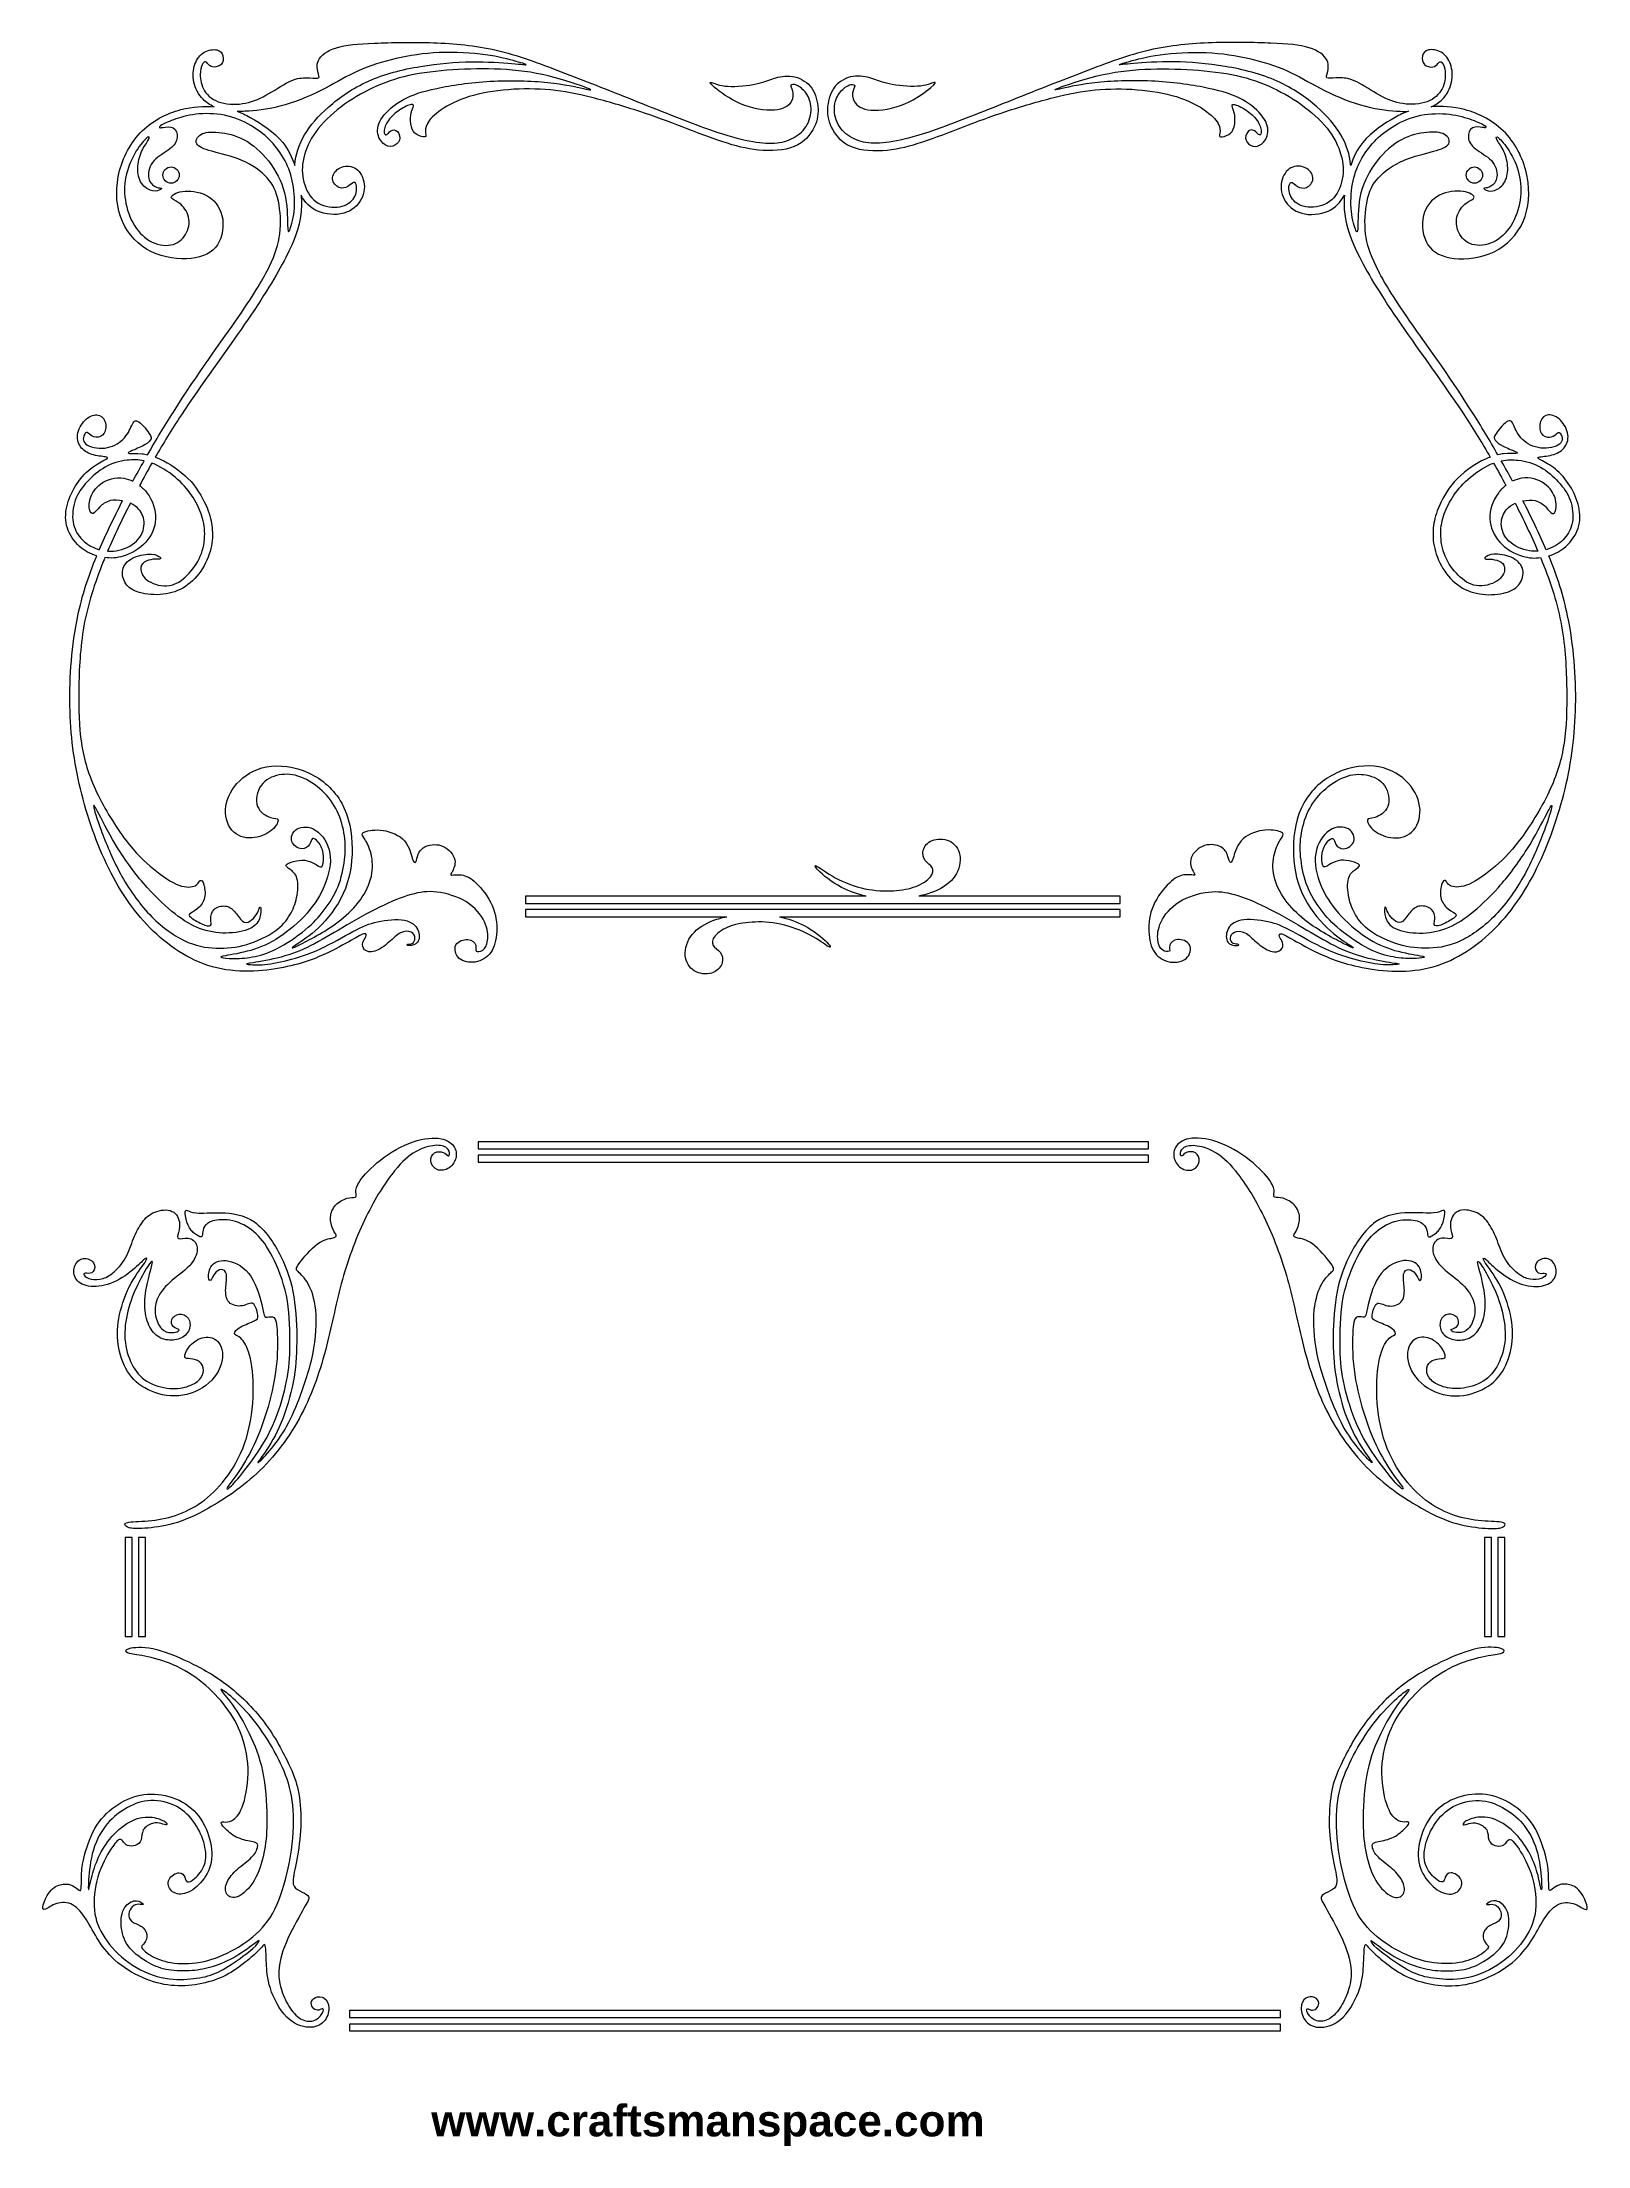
# Model space of a CAD drawing. Header units: millimetres. Extents: x -101 to 95, y -4 to 262.
import ezdxf

# ---------------------------------------------------------------- set-up
doc = ezdxf.new("R2010")
doc.units = ezdxf.units.MM
doc.header["$MEASUREMENT"] = 0
doc.layers.add('Layer 1', color=7, linetype='Continuous')

msp = doc.modelspace()

# ---------------------------------------------------------------- texts
at = {"insert": (-51.52, 0.78), "char_height": 4, "width": 94.0666, "attachment_point": 1}
msp.add_mtext('{\\fArial|b1|i0|c0|p34;www.craftsmanspace.com}', dxfattribs=at)

# ---------------------------------------------------------------- linework, layer by layer
at = {"layer": 'Layer 1', "lineweight": 20}
for points in [[(-90.32, 60.16), (-89.43, 60.16), (-89.43, 72.74), (-90.32, 72.74), (-90.32, 60.16)], [(-88.62, 60.16), (-87.74, 60.16), (-87.74, 72.74), (-88.62, 72.74), (-88.62, 60.16)], [(82.02, 60.16), (82.91, 60.16), (82.91, 72.74), (82.02, 72.74), (82.02, 60.16)], [(83.72, 60.16), (84.6, 60.16), (84.6, 72.74), (83.72, 72.74), (83.72, 60.16)]]:
    msp.add_lwpolyline(points, close=True, dxfattribs=at)
for centre, ratio in [((-84.51, 245.52), 1), ((80.76, 245.52), 0.999903)]:
    msp.add_ellipse(centre, major_axis=(0, 1.03), ratio=ratio, dxfattribs=at)
for points, knots in [([(-79.04, 254.18), (-79.58, 254.42), (-80.06, 254.74), (-80.45, 255.13), (-80.45, 255.13), (-81.04, 255.73), (-81.43, 256.51), (-81.6, 257.3), (-81.6, 257.3), (-81.77, 258.09), (-81.72, 258.9), (-81.48, 259.57), (-81.48, 259.57), (-81.25, 260.24), (-80.83, 260.79), (-80.3, 261.1), (-80.3, 261.1), (-79.77, 261.41), (-79.13, 261.49), (-78.69, 261.39), (-78.69, 261.39), (-78.25, 261.28), (-78.01, 260.99), (-77.93, 260.63), (-77.93, 260.63), (-77.84, 260.27), (-77.9, 259.83), (-78.16, 259.56), (-78.16, 259.56), (-78.43, 259.29), (-78.89, 259.18), (-79.22, 259.23), (-79.22, 259.23), (-79.55, 259.29), (-79.75, 259.52), (-79.89, 259.68), (-79.89, 259.68), (-80.02, 259.83), (-80.09, 259.92), (-80.2, 259.9), (-80.2, 259.9), (-80.3, 259.88), (-80.44, 259.75), (-80.57, 259.5), (-80.57, 259.5), (-80.7, 259.24), (-80.82, 258.85), (-80.81, 258.26), (-80.81, 258.26), (-80.81, 257.66), (-80.69, 256.87), (-80.26, 256.2), (-80.26, 256.2), (-79.84, 255.53), (-79.11, 254.98), (-78.18, 254.71), (-78.18, 254.71), (-77.24, 254.44), (-76.09, 254.44), (-75.06, 254.65), (-75.06, 254.65), (-74.02, 254.87), (-73.09, 255.29), (-72.11, 255.86), (-72.11, 255.86), (-71.12, 256.42), (-70.08, 257.13), (-69.27, 257.48), (-69.27, 257.48), (-68.47, 257.84), (-67.91, 257.86), (-67.35, 257.85), (-67.35, 257.85), (-66.79, 257.84), (-66.22, 257.8), (-65.96, 257.82), (-65.96, 257.82), (-65.69, 257.85), (-65.71, 257.94), (-65.82, 258.34), (-65.82, 258.34), (-65.93, 258.73), (-66.12, 259.43), (-65.82, 260.07), (-65.82, 260.07), (-65.52, 260.71), (-64.73, 261.3), (-63.55, 261.67), (-63.55, 261.67), (-62.37, 262.03), (-60.81, 262.16), (-58.7, 262.25), (-58.7, 262.25), (-56.58, 262.34), (-53.91, 262.39), (-51.25, 262.3), (-51.25, 262.3), (-48.6, 262.21), (-45.96, 261.98), (-43.29, 261.36), (-43.29, 261.36), (-40.61, 260.74), (-37.9, 259.73), (-35.04, 258.63), (-35.04, 258.63), (-32.17, 257.52), (-29.15, 256.33), (-25.97, 255.06), (-25.97, 255.06), (-22.78, 253.8), (-19.43, 252.46), (-16.99, 251.57), (-16.99, 251.57), (-14.54, 250.68), (-13.01, 250.24), (-11.7, 249.95), (-11.7, 249.95), (-10.38, 249.67), (-9.29, 249.52), (-8.35, 249.55), (-8.35, 249.55), (-7.4, 249.57), (-6.61, 249.76), (-5.87, 250.11), (-5.87, 250.11), (-5.13, 250.47), (-4.44, 250.99), (-3.99, 251.68), (-3.99, 251.68), (-3.54, 252.38), (-3.33, 253.24), (-3.35, 254), (-3.35, 254), (-3.37, 254.75), (-3.62, 255.39), (-3.98, 255.89), (-3.98, 255.89), (-4.34, 256.39), (-4.81, 256.76), (-5.19, 256.92), (-5.19, 256.92), (-5.56, 257.08), (-5.85, 257.03), (-5.91, 256.91), (-5.91, 256.91), (-5.98, 256.78), (-5.81, 256.58), (-5.72, 256.21), (-5.72, 256.21), (-5.62, 255.85), (-5.59, 255.32), (-5.89, 254.81), (-5.89, 254.81), (-6.2, 254.31), (-6.85, 253.84), (-8.01, 253.75), (-8.01, 253.75), (-9.17, 253.66), (-10.85, 253.95), (-12.29, 254.56), (-12.29, 254.56), (-13.73, 255.17), (-14.94, 256.09), (-15.58, 256.63), (-15.58, 256.63), (-16.22, 257.18), (-16.29, 257.35), (-15.98, 257.27), (-15.98, 257.27), (-15.68, 257.19), (-14.99, 256.85), (-13.9, 256.78), (-13.9, 256.78), (-12.81, 256.7), (-11.31, 256.88), (-10.3, 257.09), (-10.3, 257.09), (-9.3, 257.31), (-8.78, 257.57), (-8.1, 257.78), (-8.1, 257.78), (-7.42, 257.99), (-6.57, 258.16), (-5.72, 258.03), (-5.72, 258.03), (-4.88, 257.9), (-4.04, 257.48), (-3.47, 256.79), (-3.47, 256.79), (-2.9, 256.11), (-2.6, 255.17), (-2.5, 254.27), (-2.5, 254.27), (-2.41, 253.38), (-2.51, 252.53), (-2.96, 251.6), (-2.96, 251.6), (-3.41, 250.67), (-4.21, 249.67), (-5.48, 249.14), (-5.48, 249.14), (-6.75, 248.61), (-8.48, 248.55), (-10.03, 248.7), (-10.03, 248.7), (-11.58, 248.85), (-12.95, 249.21), (-14.55, 249.74), (-14.55, 249.74), (-16.15, 250.27), (-17.97, 250.97), (-19.72, 251.64), (-19.72, 251.64), (-21.47, 252.31), (-23.14, 252.94), (-25.08, 253.58), (-25.08, 253.58), (-27.03, 254.22), (-29.25, 254.87), (-31.17, 255.35), (-31.17, 255.35), (-33.08, 255.83), (-34.7, 256.15), (-36.41, 256.32), (-36.41, 256.32), (-38.13, 256.48), (-39.94, 256.49), (-41.73, 256.35), (-41.73, 256.35), (-43.51, 256.21), (-45.25, 255.92), (-46.71, 255.47), (-46.71, 255.47), (-48.18, 255.02), (-49.35, 254.41), (-50.24, 253.8), (-50.24, 253.8), (-51.12, 253.2), (-51.72, 252.59), (-52, 252.07), (-52, 252.07), (-52.29, 251.55), (-52.28, 251.12), (-52.23, 250.84), (-52.23, 250.84), (-52.19, 250.55), (-52.12, 250.41), (-52.33, 250.39), (-52.33, 250.39), (-52.53, 250.36), (-53.02, 250.44), (-53.36, 250.66), (-53.36, 250.66), (-53.71, 250.87), (-53.92, 251.2), (-54.04, 251.65), (-54.04, 251.65), (-54.16, 252.11), (-54.18, 252.67), (-54.11, 253.12), (-54.11, 253.12), (-54.05, 253.57), (-53.89, 253.9), (-53.82, 254.14), (-53.82, 254.14), (-53.75, 254.37), (-53.77, 254.52), (-54.07, 254.47), (-54.07, 254.47), (-54.37, 254.41), (-54.95, 254.16), (-55.51, 253.79), (-55.51, 253.79), (-56.07, 253.42), (-56.6, 252.95), (-56.95, 252.45), (-56.95, 252.45), (-57.3, 251.95), (-57.47, 251.43), (-57.49, 251.09), (-57.49, 251.09), (-57.5, 250.75), (-57.36, 250.59), (-57.24, 250.61), (-57.24, 250.61), (-57.12, 250.62), (-57.02, 250.81), (-56.81, 250.99), (-56.81, 250.99), (-56.6, 251.16), (-56.28, 251.33), (-56, 251.19), (-56, 251.19), (-55.72, 251.05), (-55.49, 250.6), (-55.5, 250.21), (-55.5, 250.21), (-55.51, 249.82), (-55.77, 249.49), (-56.12, 249.3), (-56.12, 249.3), (-56.47, 249.12), (-56.92, 249.09), (-57.34, 249.34), (-57.34, 249.34), (-57.76, 249.59), (-58.16, 250.12), (-58.28, 250.75), (-58.28, 250.75), (-58.41, 251.37), (-58.26, 252.1), (-57.7, 252.87), (-57.7, 252.87), (-57.14, 253.65), (-56.18, 254.48), (-55.05, 255.1), (-55.05, 255.1), (-53.93, 255.71), (-52.65, 256.13), (-50.81, 256.52), (-50.81, 256.52), (-48.97, 256.91), (-46.57, 257.27), (-44.03, 257.42), (-44.03, 257.42), (-41.5, 257.56), (-38.82, 257.48), (-36.74, 257.27), (-36.74, 257.27), (-34.65, 257.06), (-33.15, 256.7), (-32.22, 256.5), (-32.22, 256.5), (-31.29, 256.29), (-30.92, 256.23), (-31.76, 256.56), (-31.76, 256.56), (-32.6, 256.89), (-34.64, 257.62), (-36.67, 258.1), (-36.67, 258.1), (-38.69, 258.59), (-40.69, 258.84), (-42.72, 258.94), (-42.72, 258.94), (-44.75, 259.04), (-46.81, 259), (-48.79, 258.86), (-48.79, 258.86), (-50.77, 258.73), (-52.67, 258.51), (-54.35, 258.14), (-54.35, 258.14), (-56.04, 257.77), (-57.49, 257.25), (-58.92, 256.58), (-58.92, 256.58), (-60.34, 255.91), (-61.73, 255.09), (-62.97, 254.15), (-62.97, 254.15), (-64.22, 253.21), (-65.33, 252.15), (-66.13, 251.04), (-66.13, 251.04), (-66.94, 249.94), (-67.45, 248.78), (-67.69, 247.7), (-67.69, 247.7), (-67.94, 246.62), (-67.92, 245.6), (-67.67, 244.63), (-67.67, 244.63), (-67.41, 243.66), (-66.91, 242.73), (-66.14, 242.16), (-66.14, 242.16), (-65.37, 241.59), (-64.32, 241.37), (-63.44, 241.46), (-63.44, 241.46), (-62.55, 241.55), (-61.83, 241.95), (-61.43, 242.47), (-61.43, 242.47), (-61.02, 243), (-60.95, 243.65), (-60.99, 244.06), (-60.99, 244.06), (-61.03, 244.47), (-61.2, 244.62), (-61.38, 244.57), (-61.38, 244.57), (-61.56, 244.52), (-61.77, 244.26), (-62.08, 244.08), (-62.08, 244.08), (-62.39, 243.9), (-62.81, 243.79), (-63.21, 243.95), (-63.21, 243.95), (-63.61, 244.11), (-63.99, 244.55), (-64.03, 245.03), (-64.03, 245.03), (-64.06, 245.51), (-63.75, 246.03), (-63.25, 246.35), (-63.25, 246.35), (-62.76, 246.66), (-62.07, 246.77), (-61.47, 246.54), (-61.47, 246.54), (-60.87, 246.31), (-60.35, 245.73), (-60.13, 244.97), (-60.13, 244.97), (-59.9, 244.21), (-59.96, 243.26), (-60.39, 242.45), (-60.39, 242.45), (-60.81, 241.64), (-61.59, 240.96), (-62.62, 240.68), (-62.62, 240.68), (-63.66, 240.4), (-64.95, 240.5), (-65.96, 240.96), (-65.96, 240.96), (-66.87, 241.38), (-67.55, 242.08), (-68.03, 242.96)], [0, 0, 0, 0, 0.009174, 0.009174, 0.009174, 0.009174, 0.018349, 0.018349, 0.018349, 0.018349, 0.027523, 0.027523, 0.027523, 0.027523, 0.036697, 0.036697, 0.036697, 0.036697, 0.045872, 0.045872, 0.045872, 0.045872, 0.055046, 0.055046, 0.055046, 0.055046, 0.06422, 0.06422, 0.06422, 0.06422, 0.073394, 0.073394, 0.073394, 0.073394, 0.082569, 0.082569, 0.082569, 0.082569, 0.091743, 0.091743, 0.091743, 0.091743, 0.100917, 0.100917, 0.100917, 0.100917, 0.110092, 0.110092, 0.110092, 0.110092, 0.119266, 0.119266, 0.119266, 0.119266, 0.12844, 0.12844, 0.12844, 0.12844, 0.137615, 0.137615, 0.137615, 0.137615, 0.146789, 0.146789, 0.146789, 0.146789, 0.155963, 0.155963, 0.155963, 0.155963, 0.165138, 0.165138, 0.165138, 0.165138, 0.174312, 0.174312, 0.174312, 0.174312, 0.183486, 0.183486, 0.183486, 0.183486, 0.192661, 0.192661, 0.192661, 0.192661, 0.201835, 0.201835, 0.201835, 0.201835, 0.211009, 0.211009, 0.211009, 0.211009, 0.220183, 0.220183, 0.220183, 0.220183, 0.229358, 0.229358, 0.229358, 0.229358, 0.238532, 0.238532, 0.238532, 0.238532, 0.247706, 0.247706, 0.247706, 0.247706, 0.256881, 0.256881, 0.256881, 0.256881, 0.266055, 0.266055, 0.266055, 0.266055, 0.275229, 0.275229, 0.275229, 0.275229, 0.284404, 0.284404, 0.284404, 0.284404, 0.293578, 0.293578, 0.293578, 0.293578, 0.302752, 0.302752, 0.302752, 0.302752, 0.311927, 0.311927, 0.311927, 0.311927, 0.321101, 0.321101, 0.321101, 0.321101, 0.330275, 0.330275, 0.330275, 0.330275, 0.33945, 0.33945, 0.33945, 0.33945, 0.348624, 0.348624, 0.348624, 0.348624, 0.357798, 0.357798, 0.357798, 0.357798, 0.366972, 0.366972, 0.366972, 0.366972, 0.376147, 0.376147, 0.376147, 0.376147, 0.385321, 0.385321, 0.385321, 0.385321, 0.394495, 0.394495, 0.394495, 0.394495, 0.40367, 0.40367, 0.40367, 0.40367, 0.412844, 0.412844, 0.412844, 0.412844, 0.422018, 0.422018, 0.422018, 0.422018, 0.431193, 0.431193, 0.431193, 0.431193, 0.440367, 0.440367, 0.440367, 0.440367, 0.449541, 0.449541, 0.449541, 0.449541, 0.458716, 0.458716, 0.458716, 0.458716, 0.46789, 0.46789, 0.46789, 0.46789, 0.477064, 0.477064, 0.477064, 0.477064, 0.486239, 0.486239, 0.486239, 0.486239, 0.495413, 0.495413, 0.495413, 0.495413, 0.504587, 0.504587, 0.504587, 0.504587, 0.513761, 0.513761, 0.513761, 0.513761, 0.522936, 0.522936, 0.522936, 0.522936, 0.53211, 0.53211, 0.53211, 0.53211, 0.541284, 0.541284, 0.541284, 0.541284, 0.550459, 0.550459, 0.550459, 0.550459, 0.559633, 0.559633, 0.559633, 0.559633, 0.568807, 0.568807, 0.568807, 0.568807, 0.577982, 0.577982, 0.577982, 0.577982, 0.587156, 0.587156, 0.587156, 0.587156, 0.59633, 0.59633, 0.59633, 0.59633, 0.605505, 0.605505, 0.605505, 0.605505, 0.614679, 0.614679, 0.614679, 0.614679, 0.623853, 0.623853, 0.623853, 0.623853, 0.633028, 0.633028, 0.633028, 0.633028, 0.642202, 0.642202, 0.642202, 0.642202, 0.651376, 0.651376, 0.651376, 0.651376, 0.66055, 0.66055, 0.66055, 0.66055, 0.669725, 0.669725, 0.669725, 0.669725, 0.678899, 0.678899, 0.678899, 0.678899, 0.688073, 0.688073, 0.688073, 0.688073, 0.697248, 0.697248, 0.697248, 0.697248, 0.706422, 0.706422, 0.706422, 0.706422, 0.715596, 0.715596, 0.715596, 0.715596, 0.724771, 0.724771, 0.724771, 0.724771, 0.733945, 0.733945, 0.733945, 0.733945, 0.743119, 0.743119, 0.743119, 0.743119, 0.752294, 0.752294, 0.752294, 0.752294, 0.761468, 0.761468, 0.761468, 0.761468, 0.770642, 0.770642, 0.770642, 0.770642, 0.779817, 0.779817, 0.779817, 0.779817, 0.788991, 0.788991, 0.788991, 0.788991, 0.798165, 0.798165, 0.798165, 0.798165, 0.807339, 0.807339, 0.807339, 0.807339, 0.816514, 0.816514, 0.816514, 0.816514, 0.825688, 0.825688, 0.825688, 0.825688, 0.834862, 0.834862, 0.834862, 0.834862, 0.844037, 0.844037, 0.844037, 0.844037, 0.853211, 0.853211, 0.853211, 0.853211, 0.862385, 0.862385, 0.862385, 0.862385, 0.87156, 0.87156, 0.87156, 0.87156, 0.880734, 0.880734, 0.880734, 0.880734, 0.889908, 0.889908, 0.889908, 0.889908, 0.899083, 0.899083, 0.899083, 0.899083, 0.908257, 0.908257, 0.908257, 0.908257, 0.917431, 0.917431, 0.917431, 0.917431, 0.926606, 0.926606, 0.926606, 0.926606, 0.93578, 0.93578, 0.93578, 0.93578, 0.944954, 0.944954, 0.944954, 0.944954, 0.954128, 0.954128, 0.954128, 0.954128, 0.963303, 0.963303, 0.963303, 0.963303, 0.972477, 0.972477, 0.972477, 0.972477, 0.981651, 0.981651, 0.981651, 0.981651, 1, 1, 1, 1]), ([(75.29, 254.18), (75.83, 254.42), (76.31, 254.74), (76.7, 255.13), (76.7, 255.13), (77.3, 255.73), (77.69, 256.51), (77.85, 257.3), (77.85, 257.3), (78.02, 258.09), (77.97, 258.9), (77.73, 259.57), (77.73, 259.57), (77.5, 260.24), (77.09, 260.79), (76.55, 261.1), (76.55, 261.1), (76.02, 261.41), (75.38, 261.49), (74.94, 261.39), (74.94, 261.39), (74.5, 261.28), (74.26, 260.99), (74.18, 260.63), (74.18, 260.63), (74.09, 260.27), (74.15, 259.83), (74.41, 259.56), (74.41, 259.56), (74.68, 259.29), (75.14, 259.18), (75.47, 259.23), (75.47, 259.23), (75.8, 259.29), (76, 259.52), (76.14, 259.68), (76.14, 259.68), (76.27, 259.83), (76.34, 259.92), (76.45, 259.9), (76.45, 259.9), (76.55, 259.88), (76.7, 259.75), (76.82, 259.5), (76.82, 259.5), (76.95, 259.24), (77.07, 258.85), (77.07, 258.26), (77.07, 258.26), (77.06, 257.66), (76.94, 256.87), (76.51, 256.2), (76.51, 256.2), (76.09, 255.53), (75.36, 254.98), (74.43, 254.71), (74.43, 254.71), (73.49, 254.44), (72.34, 254.44), (71.31, 254.65), (71.31, 254.65), (70.27, 254.87), (69.34, 255.29), (68.36, 255.86), (68.36, 255.86), (67.37, 256.42), (66.33, 257.13), (65.52, 257.48), (65.52, 257.48), (64.72, 257.84), (64.16, 257.86), (63.6, 257.85), (63.6, 257.85), (63.04, 257.84), (62.48, 257.8), (62.21, 257.82), (62.21, 257.82), (61.94, 257.85), (61.96, 257.94), (62.07, 258.34), (62.07, 258.34), (62.18, 258.73), (62.37, 259.43), (62.07, 260.07), (62.07, 260.07), (61.77, 260.71), (60.98, 261.3), (59.8, 261.67), (59.8, 261.67), (58.62, 262.03), (57.06, 262.16), (54.95, 262.25), (54.95, 262.25), (52.83, 262.34), (50.16, 262.39), (47.5, 262.3), (47.5, 262.3), (44.85, 262.21), (42.21, 261.98), (39.54, 261.36), (39.54, 261.36), (36.87, 260.74), (34.15, 259.73), (31.29, 258.63), (31.29, 258.63), (28.42, 257.52), (25.41, 256.33), (22.22, 255.06), (22.22, 255.06), (19.04, 253.8), (15.68, 252.46), (13.24, 251.57), (13.24, 251.57), (10.8, 250.68), (9.26, 250.24), (7.95, 249.95), (7.95, 249.95), (6.63, 249.67), (5.54, 249.52), (4.6, 249.55), (4.6, 249.55), (3.65, 249.57), (2.86, 249.76), (2.12, 250.11), (2.12, 250.11), (1.38, 250.47), (0.69, 250.99), (0.24, 251.68), (0.24, 251.68), (-0.2, 252.38), (-0.42, 253.24), (-0.4, 254), (-0.4, 254), (-0.38, 254.75), (-0.13, 255.39), (0.23, 255.89), (0.23, 255.89), (0.59, 256.39), (1.06, 256.76), (1.44, 256.92), (1.44, 256.92), (1.81, 257.08), (2.1, 257.03), (2.17, 256.91), (2.17, 256.91), (2.23, 256.78), (2.06, 256.58), (1.97, 256.21), (1.97, 256.21), (1.87, 255.85), (1.84, 255.32), (2.15, 254.81), (2.15, 254.81), (2.45, 254.31), (3.1, 253.84), (4.26, 253.75), (4.26, 253.75), (5.42, 253.66), (7.1, 253.95), (8.54, 254.56), (8.54, 254.56), (9.98, 255.17), (11.19, 256.09), (11.83, 256.63), (11.83, 256.63), (12.47, 257.18), (12.54, 257.35), (12.23, 257.27), (12.23, 257.27), (11.93, 257.19), (11.24, 256.85), (10.15, 256.78), (10.15, 256.78), (9.06, 256.7), (7.56, 256.88), (6.55, 257.09), (6.55, 257.09), (5.55, 257.31), (5.03, 257.57), (4.35, 257.78), (4.35, 257.78), (3.67, 257.99), (2.82, 258.16), (1.97, 258.03), (1.97, 258.03), (1.13, 257.9), (0.29, 257.48), (-0.28, 256.79), (-0.28, 256.79), (-0.85, 256.11), (-1.15, 255.17), (-1.25, 254.27), (-1.25, 254.27), (-1.34, 253.38), (-1.24, 252.53), (-0.79, 251.6), (-0.79, 251.6), (-0.34, 250.67), (0.47, 249.67), (1.73, 249.14), (1.73, 249.14), (3, 248.61), (4.73, 248.55), (6.28, 248.7), (6.28, 248.7), (7.83, 248.85), (9.21, 249.21), (10.8, 249.74), (10.8, 249.74), (12.4, 250.27), (14.23, 250.97), (15.97, 251.64), (15.97, 251.64), (17.72, 252.31), (19.39, 252.94), (21.33, 253.58), (21.33, 253.58), (23.28, 254.22), (25.5, 254.87), (27.42, 255.35), (27.42, 255.35), (29.33, 255.83), (30.95, 256.15), (32.66, 256.32), (32.66, 256.32), (34.38, 256.48), (36.19, 256.49), (37.98, 256.35), (37.98, 256.35), (39.76, 256.21), (41.5, 255.92), (42.97, 255.47), (42.97, 255.47), (44.43, 255.02), (45.6, 254.41), (46.49, 253.8), (46.49, 253.8), (47.37, 253.2), (47.97, 252.59), (48.26, 252.07), (48.26, 252.07), (48.54, 251.55), (48.53, 251.12), (48.49, 250.84), (48.49, 250.84), (48.44, 250.55), (48.37, 250.41), (48.58, 250.39), (48.58, 250.39), (48.79, 250.36), (49.27, 250.44), (49.62, 250.66), (49.62, 250.66), (49.96, 250.87), (50.17, 251.2), (50.29, 251.65), (50.29, 251.65), (50.41, 252.11), (50.43, 252.67), (50.36, 253.12), (50.36, 253.12), (50.3, 253.57), (50.14, 253.9), (50.07, 254.14), (50.07, 254.14), (50, 254.37), (50.02, 254.52), (50.32, 254.47), (50.32, 254.47), (50.62, 254.41), (51.2, 254.16), (51.76, 253.79), (51.76, 253.79), (52.32, 253.42), (52.85, 252.95), (53.2, 252.45), (53.2, 252.45), (53.55, 251.95), (53.72, 251.43), (53.74, 251.09), (53.74, 251.09), (53.75, 250.75), (53.61, 250.59), (53.49, 250.61), (53.49, 250.61), (53.37, 250.62), (53.27, 250.81), (53.06, 250.99), (53.06, 250.99), (52.85, 251.16), (52.53, 251.33), (52.25, 251.19), (52.25, 251.19), (51.97, 251.05), (51.74, 250.6), (51.75, 250.21), (51.75, 250.21), (51.76, 249.82), (52.02, 249.49), (52.37, 249.3), (52.37, 249.3), (52.72, 249.12), (53.17, 249.09), (53.59, 249.34), (53.59, 249.34), (54.01, 249.59), (54.41, 250.12), (54.53, 250.75), (54.53, 250.75), (54.66, 251.37), (54.51, 252.1), (53.95, 252.87), (53.95, 252.87), (53.39, 253.65), (52.43, 254.48), (51.3, 255.1), (51.3, 255.1), (50.18, 255.71), (48.9, 256.13), (47.06, 256.52), (47.06, 256.52), (45.22, 256.91), (42.82, 257.27), (40.28, 257.42), (40.28, 257.42), (37.75, 257.56), (35.07, 257.48), (32.99, 257.27), (32.99, 257.27), (30.9, 257.06), (29.4, 256.7), (28.47, 256.5), (28.47, 256.5), (27.54, 256.29), (27.17, 256.23), (28.01, 256.56), (28.01, 256.56), (28.85, 256.89), (30.89, 257.62), (32.92, 258.1), (32.92, 258.1), (34.94, 258.59), (36.94, 258.84), (38.97, 258.94), (38.97, 258.94), (41, 259.04), (43.06, 259), (45.04, 258.86), (45.04, 258.86), (47.02, 258.73), (48.93, 258.51), (50.61, 258.14), (50.61, 258.14), (52.29, 257.77), (53.74, 257.25), (55.17, 256.58), (55.17, 256.58), (56.59, 255.91), (57.98, 255.09), (59.22, 254.15), (59.22, 254.15), (60.47, 253.21), (61.58, 252.15), (62.39, 251.04), (62.39, 251.04), (63.19, 249.94), (63.7, 248.78), (63.94, 247.7), (63.94, 247.7), (64.19, 246.62), (64.17, 245.6), (63.92, 244.63), (63.92, 244.63), (63.66, 243.66), (63.16, 242.73), (62.39, 242.16), (62.39, 242.16), (61.62, 241.59), (60.57, 241.37), (59.69, 241.46), (59.69, 241.46), (58.8, 241.55), (58.08, 241.95), (57.68, 242.47), (57.68, 242.47), (57.28, 243), (57.2, 243.65), (57.24, 244.06), (57.24, 244.06), (57.28, 244.47), (57.45, 244.62), (57.63, 244.57), (57.63, 244.57), (57.81, 244.52), (58.02, 244.26), (58.33, 244.08), (58.33, 244.08), (58.64, 243.9), (59.06, 243.79), (59.46, 243.95), (59.46, 243.95), (59.86, 244.11), (60.25, 244.55), (60.28, 245.03), (60.28, 245.03), (60.32, 245.51), (60, 246.03), (59.51, 246.35), (59.51, 246.35), (59.01, 246.66), (58.32, 246.77), (57.72, 246.54), (57.72, 246.54), (57.12, 246.31), (56.6, 245.73), (56.38, 244.97), (56.38, 244.97), (56.15, 244.21), (56.22, 243.26), (56.64, 242.45), (56.64, 242.45), (57.06, 241.64), (57.84, 240.96), (58.87, 240.68), (58.87, 240.68), (59.91, 240.4), (61.2, 240.51), (62.21, 240.96), (62.21, 240.96), (63.12, 241.38), (63.8, 242.08), (64.28, 242.96)], [0, 0, 0, 0, 0.009174, 0.009174, 0.009174, 0.009174, 0.018349, 0.018349, 0.018349, 0.018349, 0.027523, 0.027523, 0.027523, 0.027523, 0.036697, 0.036697, 0.036697, 0.036697, 0.045872, 0.045872, 0.045872, 0.045872, 0.055046, 0.055046, 0.055046, 0.055046, 0.06422, 0.06422, 0.06422, 0.06422, 0.073394, 0.073394, 0.073394, 0.073394, 0.082569, 0.082569, 0.082569, 0.082569, 0.091743, 0.091743, 0.091743, 0.091743, 0.100917, 0.100917, 0.100917, 0.100917, 0.110092, 0.110092, 0.110092, 0.110092, 0.119266, 0.119266, 0.119266, 0.119266, 0.12844, 0.12844, 0.12844, 0.12844, 0.137615, 0.137615, 0.137615, 0.137615, 0.146789, 0.146789, 0.146789, 0.146789, 0.155963, 0.155963, 0.155963, 0.155963, 0.165138, 0.165138, 0.165138, 0.165138, 0.174312, 0.174312, 0.174312, 0.174312, 0.183486, 0.183486, 0.183486, 0.183486, 0.192661, 0.192661, 0.192661, 0.192661, 0.201835, 0.201835, 0.201835, 0.201835, 0.211009, 0.211009, 0.211009, 0.211009, 0.220183, 0.220183, 0.220183, 0.220183, 0.229358, 0.229358, 0.229358, 0.229358, 0.238532, 0.238532, 0.238532, 0.238532, 0.247706, 0.247706, 0.247706, 0.247706, 0.256881, 0.256881, 0.256881, 0.256881, 0.266055, 0.266055, 0.266055, 0.266055, 0.275229, 0.275229, 0.275229, 0.275229, 0.284404, 0.284404, 0.284404, 0.284404, 0.293578, 0.293578, 0.293578, 0.293578, 0.302752, 0.302752, 0.302752, 0.302752, 0.311927, 0.311927, 0.311927, 0.311927, 0.321101, 0.321101, 0.321101, 0.321101, 0.330275, 0.330275, 0.330275, 0.330275, 0.33945, 0.33945, 0.33945, 0.33945, 0.348624, 0.348624, 0.348624, 0.348624, 0.357798, 0.357798, 0.357798, 0.357798, 0.366972, 0.366972, 0.366972, 0.366972, 0.376147, 0.376147, 0.376147, 0.376147, 0.385321, 0.385321, 0.385321, 0.385321, 0.394495, 0.394495, 0.394495, 0.394495, 0.40367, 0.40367, 0.40367, 0.40367, 0.412844, 0.412844, 0.412844, 0.412844, 0.422018, 0.422018, 0.422018, 0.422018, 0.431193, 0.431193, 0.431193, 0.431193, 0.440367, 0.440367, 0.440367, 0.440367, 0.449541, 0.449541, 0.449541, 0.449541, 0.458716, 0.458716, 0.458716, 0.458716, 0.46789, 0.46789, 0.46789, 0.46789, 0.477064, 0.477064, 0.477064, 0.477064, 0.486239, 0.486239, 0.486239, 0.486239, 0.495413, 0.495413, 0.495413, 0.495413, 0.504587, 0.504587, 0.504587, 0.504587, 0.513761, 0.513761, 0.513761, 0.513761, 0.522936, 0.522936, 0.522936, 0.522936, 0.53211, 0.53211, 0.53211, 0.53211, 0.541284, 0.541284, 0.541284, 0.541284, 0.550459, 0.550459, 0.550459, 0.550459, 0.559633, 0.559633, 0.559633, 0.559633, 0.568807, 0.568807, 0.568807, 0.568807, 0.577982, 0.577982, 0.577982, 0.577982, 0.587156, 0.587156, 0.587156, 0.587156, 0.59633, 0.59633, 0.59633, 0.59633, 0.605505, 0.605505, 0.605505, 0.605505, 0.614679, 0.614679, 0.614679, 0.614679, 0.623853, 0.623853, 0.623853, 0.623853, 0.633028, 0.633028, 0.633028, 0.633028, 0.642202, 0.642202, 0.642202, 0.642202, 0.651376, 0.651376, 0.651376, 0.651376, 0.66055, 0.66055, 0.66055, 0.66055, 0.669725, 0.669725, 0.669725, 0.669725, 0.678899, 0.678899, 0.678899, 0.678899, 0.688073, 0.688073, 0.688073, 0.688073, 0.697248, 0.697248, 0.697248, 0.697248, 0.706422, 0.706422, 0.706422, 0.706422, 0.715596, 0.715596, 0.715596, 0.715596, 0.724771, 0.724771, 0.724771, 0.724771, 0.733945, 0.733945, 0.733945, 0.733945, 0.743119, 0.743119, 0.743119, 0.743119, 0.752294, 0.752294, 0.752294, 0.752294, 0.761468, 0.761468, 0.761468, 0.761468, 0.770642, 0.770642, 0.770642, 0.770642, 0.779817, 0.779817, 0.779817, 0.779817, 0.788991, 0.788991, 0.788991, 0.788991, 0.798165, 0.798165, 0.798165, 0.798165, 0.807339, 0.807339, 0.807339, 0.807339, 0.816514, 0.816514, 0.816514, 0.816514, 0.825688, 0.825688, 0.825688, 0.825688, 0.834862, 0.834862, 0.834862, 0.834862, 0.844037, 0.844037, 0.844037, 0.844037, 0.853211, 0.853211, 0.853211, 0.853211, 0.862385, 0.862385, 0.862385, 0.862385, 0.87156, 0.87156, 0.87156, 0.87156, 0.880734, 0.880734, 0.880734, 0.880734, 0.889908, 0.889908, 0.889908, 0.889908, 0.899083, 0.899083, 0.899083, 0.899083, 0.908257, 0.908257, 0.908257, 0.908257, 0.917431, 0.917431, 0.917431, 0.917431, 0.926606, 0.926606, 0.926606, 0.926606, 0.93578, 0.93578, 0.93578, 0.93578, 0.944954, 0.944954, 0.944954, 0.944954, 0.954128, 0.954128, 0.954128, 0.954128, 0.963303, 0.963303, 0.963303, 0.963303, 0.972477, 0.972477, 0.972477, 0.972477, 0.981651, 0.981651, 0.981651, 0.981651, 1, 1, 1, 1]), ([(-68.82, 246.75), (-68.82, 246.77), (-68.81, 246.8), (-68.81, 246.83), (-68.81, 246.83), (-68.72, 248.1), (-68.29, 249.38), (-67.58, 250.61), (-67.58, 250.61), (-66.86, 251.83), (-65.87, 252.99), (-64.52, 254.17), (-64.52, 254.17), (-63.18, 255.35), (-61.5, 256.54), (-59.49, 257.43), (-59.49, 257.43), (-57.49, 258.33), (-55.15, 258.92), (-52.89, 259.3), (-52.89, 259.3), (-50.63, 259.68), (-48.44, 259.85), (-46.42, 259.88), (-46.42, 259.88), (-44.4, 259.9), (-42.56, 259.78), (-41.32, 259.67), (-41.32, 259.67), (-40.09, 259.57), (-39.48, 259.48), (-39.48, 259.53), (-39.48, 259.53), (-39.48, 259.58), (-40.11, 259.77), (-41.12, 260.04), (-41.12, 260.04), (-42.13, 260.31), (-43.52, 260.66), (-45.31, 260.86), (-45.31, 260.86), (-47.1, 261.07), (-49.28, 261.13), (-51.24, 261.01), (-51.24, 261.01), (-53.2, 260.88), (-54.94, 260.57), (-56.61, 260.14), (-56.61, 260.14), (-58.28, 259.71), (-59.88, 259.17), (-61.29, 258.49), (-61.29, 258.49), (-62.71, 257.82), (-63.94, 257.02), (-65.51, 256.24), (-65.51, 256.24), (-67.08, 255.46), (-68.99, 254.7), (-70.7, 254.25), (-70.7, 254.25), (-72.4, 253.8), (-73.9, 253.65), (-75.12, 253.61), (-75.12, 253.61), (-75.48, 253.6), (-75.82, 253.6), (-76.14, 253.61)], [0, 0, 0, 0, 0.055556, 0.055556, 0.055556, 0.055556, 0.111111, 0.111111, 0.111111, 0.111111, 0.166667, 0.166667, 0.166667, 0.166667, 0.222222, 0.222222, 0.222222, 0.222222, 0.277778, 0.277778, 0.277778, 0.277778, 0.333333, 0.333333, 0.333333, 0.333333, 0.388889, 0.388889, 0.388889, 0.388889, 0.444444, 0.444444, 0.444444, 0.444444, 0.5, 0.5, 0.5, 0.5, 0.555556, 0.555556, 0.555556, 0.555556, 0.611111, 0.611111, 0.611111, 0.611111, 0.666667, 0.666667, 0.666667, 0.666667, 0.722222, 0.722222, 0.722222, 0.722222, 0.777778, 0.777778, 0.777778, 0.777778, 0.833333, 0.833333, 0.833333, 0.833333, 0.888889, 0.888889, 0.888889, 0.888889, 1, 1, 1, 1]), ([(65.07, 246.75), (65.07, 246.77), (65.07, 246.8), (65.06, 246.83), (65.06, 246.83), (64.97, 248.1), (64.54, 249.38), (63.83, 250.61), (63.83, 250.61), (63.11, 251.83), (62.12, 252.99), (60.78, 254.17), (60.78, 254.17), (59.43, 255.35), (57.75, 256.54), (55.74, 257.43), (55.74, 257.43), (53.74, 258.33), (51.4, 258.92), (49.14, 259.3), (49.14, 259.3), (46.88, 259.68), (44.69, 259.85), (42.67, 259.88), (42.67, 259.88), (40.65, 259.9), (38.81, 259.78), (37.57, 259.67), (37.57, 259.67), (36.34, 259.57), (35.73, 259.48), (35.73, 259.53), (35.73, 259.53), (35.73, 259.58), (36.36, 259.77), (37.37, 260.04), (37.37, 260.04), (38.38, 260.31), (39.77, 260.66), (41.56, 260.86), (41.56, 260.86), (43.35, 261.07), (45.53, 261.13), (47.5, 261.01), (47.5, 261.01), (49.46, 260.88), (51.19, 260.57), (52.86, 260.14), (52.86, 260.14), (54.53, 259.71), (56.13, 259.17), (57.54, 258.49), (57.54, 258.49), (58.96, 257.82), (60.19, 257.02), (61.76, 256.24), (61.76, 256.24), (63.33, 255.46), (65.24, 254.7), (66.95, 254.25), (66.95, 254.25), (68.65, 253.8), (70.15, 253.65), (71.37, 253.61), (71.37, 253.61), (71.73, 253.6), (72.07, 253.6), (72.39, 253.61)], [0, 0, 0, 0, 0.055556, 0.055556, 0.055556, 0.055556, 0.111111, 0.111111, 0.111111, 0.111111, 0.166667, 0.166667, 0.166667, 0.166667, 0.222222, 0.222222, 0.222222, 0.222222, 0.277778, 0.277778, 0.277778, 0.277778, 0.333333, 0.333333, 0.333333, 0.333333, 0.388889, 0.388889, 0.388889, 0.388889, 0.444444, 0.444444, 0.444444, 0.444444, 0.5, 0.5, 0.5, 0.5, 0.555556, 0.555556, 0.555556, 0.555556, 0.611111, 0.611111, 0.611111, 0.611111, 0.666667, 0.666667, 0.666667, 0.666667, 0.722222, 0.722222, 0.722222, 0.722222, 0.777778, 0.777778, 0.777778, 0.777778, 0.833333, 0.833333, 0.833333, 0.833333, 0.888889, 0.888889, 0.888889, 0.888889, 1, 1, 1, 1]), ([(-87.48, 210.05), (-86.44, 211.88), (-85.34, 213.71), (-84.22, 215.47), (-84.22, 215.47), (-81.2, 220.25), (-78.04, 224.53), (-75.93, 227.58), (-75.93, 227.58), (-73.82, 230.63), (-72.77, 232.45), (-72.03, 233.97), (-72.03, 233.97), (-71.3, 235.49), (-70.88, 236.71), (-70.71, 238.09), (-70.71, 238.09), (-70.55, 239.47), (-70.64, 241.01), (-70.9, 242.22), (-70.9, 242.22), (-71.15, 243.43), (-71.56, 244.32), (-72.33, 245.16), (-72.33, 245.16), (-73.1, 246.01), (-74.22, 246.82), (-75.52, 247.38), (-75.52, 247.38), (-76.81, 247.94), (-78.28, 248.25), (-79.33, 248.54), (-79.33, 248.54), (-80.39, 248.83), (-81.04, 249.09), (-81.25, 249.48), (-81.25, 249.48), (-81.46, 249.87), (-81.23, 250.39), (-80.72, 250.68), (-80.72, 250.68), (-80.22, 250.97), (-79.43, 251.03), (-78.46, 250.93), (-78.46, 250.93), (-77.5, 250.84), (-76.35, 250.59), (-75.25, 250), (-75.25, 250), (-74.14, 249.41), (-73.08, 248.47), (-72.17, 247.31), (-72.17, 247.31), (-71.26, 246.14), (-70.49, 244.74), (-70.12, 243.25), (-70.12, 243.25), (-69.75, 241.76), (-69.76, 240.17), (-69.74, 239.26), (-69.74, 239.26), (-69.72, 238.35), (-69.67, 238.13), (-69.49, 238.49), (-69.49, 238.49), (-69.32, 238.86), (-69.02, 239.82), (-68.9, 240.92), (-68.9, 240.92), (-68.79, 242.03), (-68.85, 243.29), (-69.05, 244.39), (-69.05, 244.39), (-69.25, 245.49), (-69.58, 246.44), (-70.06, 247.34), (-70.06, 247.34), (-70.54, 248.24), (-71.17, 249.08), (-71.82, 249.78), (-71.82, 249.78), (-72.48, 250.49), (-73.18, 251.06), (-74.07, 251.61), (-74.07, 251.61), (-74.96, 252.17), (-76.05, 252.7), (-77.26, 253), (-77.26, 253), (-78.46, 253.3), (-79.78, 253.37), (-80.93, 253.27), (-80.93, 253.27), (-82.09, 253.17), (-83.08, 252.91), (-83.89, 252.64), (-83.89, 252.64), (-84.7, 252.37), (-85.33, 252.08), (-85.66, 251.89), (-85.66, 251.89), (-85.99, 251.69), (-86.01, 251.59), (-85.97, 251.55), (-85.97, 251.55), (-85.93, 251.5), (-85.83, 251.52), (-85.5, 251.57), (-85.5, 251.57), (-85.17, 251.62), (-84.62, 251.71), (-84.25, 251.5), (-84.25, 251.5), (-83.88, 251.29), (-83.69, 250.79), (-83.74, 250.29), (-83.74, 250.29), (-83.79, 249.79), (-84.07, 249.28), (-84.65, 248.83), (-84.65, 248.83), (-85.23, 248.37), (-86.11, 247.96), (-86.66, 247.36), (-86.66, 247.36), (-87.22, 246.75), (-87.44, 245.94), (-87.37, 245.33), (-87.37, 245.33), (-87.3, 244.71), (-86.92, 244.3), (-86.6, 244.1), (-86.6, 244.1), (-86.27, 243.89), (-86, 243.9), (-85.85, 243.88), (-85.85, 243.88), (-85.69, 243.86), (-85.65, 243.8), (-85.83, 243.69), (-85.83, 243.69), (-86, 243.58), (-86.39, 243.42), (-86.86, 243.51), (-86.86, 243.51), (-87.33, 243.61), (-87.89, 243.96), (-88.24, 244.48), (-88.24, 244.48), (-88.6, 245), (-88.75, 245.7), (-88.74, 246.41), (-88.74, 246.41), (-88.72, 247.13), (-88.53, 247.87), (-88.25, 248.49), (-88.25, 248.49), (-87.97, 249.11), (-87.6, 249.61), (-87.41, 249.95), (-87.41, 249.95), (-87.22, 250.3), (-87.22, 250.48), (-87.47, 250.31), (-87.47, 250.31), (-87.72, 250.15), (-88.22, 249.62), (-88.73, 248.87), (-88.73, 248.87), (-89.23, 248.12), (-89.74, 247.14), (-90.05, 246.08), (-90.05, 246.08), (-90.36, 245.03), (-90.48, 243.89), (-90.36, 242.76), (-90.36, 242.76), (-90.24, 241.62), (-89.89, 240.47), (-89.36, 239.49), (-89.36, 239.49), (-88.82, 238.52), (-88.11, 237.7), (-87.24, 237.2), (-87.24, 237.2), (-86.37, 236.7), (-85.35, 236.5), (-84.52, 236.66), (-84.52, 236.66), (-83.69, 236.82), (-83.06, 237.32), (-82.67, 237.98), (-82.67, 237.98), (-82.27, 238.64), (-82.12, 239.45), (-82.29, 240.19), (-82.29, 240.19), (-82.46, 240.92), (-82.96, 241.59), (-83.47, 241.97), (-83.47, 241.97), (-83.97, 242.36), (-84.49, 242.47), (-84.48, 242.71), (-84.48, 242.71), (-84.47, 242.94), (-83.93, 243.31), (-83.07, 243.44), (-83.07, 243.44), (-82.22, 243.57), (-81.05, 243.46), (-80.08, 242.96), (-80.08, 242.96), (-79.11, 242.46), (-78.34, 241.57), (-78.05, 240.38), (-78.05, 240.38), (-77.76, 239.19), (-77.96, 237.7), (-78.62, 236.69), (-78.62, 236.69), (-79.29, 235.67), (-80.43, 235.12), (-81.95, 234.96), (-81.95, 234.96), (-83.48, 234.8), (-85.4, 235.02), (-87.01, 235.8), (-87.01, 235.8), (-88.63, 236.59), (-89.94, 237.95), (-90.68, 239.63), (-90.68, 239.63), (-91.42, 241.31), (-91.59, 243.33), (-91.2, 245.34), (-91.2, 245.34), (-90.81, 247.35), (-89.86, 249.36), (-88.43, 250.86), (-88.43, 250.86), (-87.01, 252.35), (-85.1, 253.34), (-83.26, 253.82), (-83.26, 253.82), (-81.75, 254.21), (-80.29, 254.28), (-79.04, 254.18)], [0, 0, 0, 0, 0.015873, 0.015873, 0.015873, 0.015873, 0.031746, 0.031746, 0.031746, 0.031746, 0.047619, 0.047619, 0.047619, 0.047619, 0.063492, 0.063492, 0.063492, 0.063492, 0.079365, 0.079365, 0.079365, 0.079365, 0.095238, 0.095238, 0.095238, 0.095238, 0.111111, 0.111111, 0.111111, 0.111111, 0.126984, 0.126984, 0.126984, 0.126984, 0.142857, 0.142857, 0.142857, 0.142857, 0.15873, 0.15873, 0.15873, 0.15873, 0.174603, 0.174603, 0.174603, 0.174603, 0.190476, 0.190476, 0.190476, 0.190476, 0.206349, 0.206349, 0.206349, 0.206349, 0.222222, 0.222222, 0.222222, 0.222222, 0.238095, 0.238095, 0.238095, 0.238095, 0.253968, 0.253968, 0.253968, 0.253968, 0.269841, 0.269841, 0.269841, 0.269841, 0.285714, 0.285714, 0.285714, 0.285714, 0.301587, 0.301587, 0.301587, 0.301587, 0.31746, 0.31746, 0.31746, 0.31746, 0.333333, 0.333333, 0.333333, 0.333333, 0.349206, 0.349206, 0.349206, 0.349206, 0.365079, 0.365079, 0.365079, 0.365079, 0.380952, 0.380952, 0.380952, 0.380952, 0.396825, 0.396825, 0.396825, 0.396825, 0.412698, 0.412698, 0.412698, 0.412698, 0.428571, 0.428571, 0.428571, 0.428571, 0.444444, 0.444444, 0.444444, 0.444444, 0.460317, 0.460317, 0.460317, 0.460317, 0.47619, 0.47619, 0.47619, 0.47619, 0.492063, 0.492063, 0.492063, 0.492063, 0.507937, 0.507937, 0.507937, 0.507937, 0.52381, 0.52381, 0.52381, 0.52381, 0.539683, 0.539683, 0.539683, 0.539683, 0.555556, 0.555556, 0.555556, 0.555556, 0.571429, 0.571429, 0.571429, 0.571429, 0.587302, 0.587302, 0.587302, 0.587302, 0.603175, 0.603175, 0.603175, 0.603175, 0.619048, 0.619048, 0.619048, 0.619048, 0.634921, 0.634921, 0.634921, 0.634921, 0.650794, 0.650794, 0.650794, 0.650794, 0.666667, 0.666667, 0.666667, 0.666667, 0.68254, 0.68254, 0.68254, 0.68254, 0.698413, 0.698413, 0.698413, 0.698413, 0.714286, 0.714286, 0.714286, 0.714286, 0.730159, 0.730159, 0.730159, 0.730159, 0.746032, 0.746032, 0.746032, 0.746032, 0.761905, 0.761905, 0.761905, 0.761905, 0.777778, 0.777778, 0.777778, 0.777778, 0.793651, 0.793651, 0.793651, 0.793651, 0.809524, 0.809524, 0.809524, 0.809524, 0.825397, 0.825397, 0.825397, 0.825397, 0.84127, 0.84127, 0.84127, 0.84127, 0.857143, 0.857143, 0.857143, 0.857143, 0.873016, 0.873016, 0.873016, 0.873016, 0.888889, 0.888889, 0.888889, 0.888889, 0.904762, 0.904762, 0.904762, 0.904762, 0.920635, 0.920635, 0.920635, 0.920635, 0.936508, 0.936508, 0.936508, 0.936508, 0.952381, 0.952381, 0.952381, 0.952381, 0.968254, 0.968254, 0.968254, 0.968254, 1, 1, 1, 1]), ([(-76.14, 253.61), (-75.6, 253.41), (-75.06, 253.16), (-74.46, 252.83), (-74.46, 252.83), (-73.11, 252.1), (-71.45, 251.01), (-70.35, 249.67), (-70.35, 249.67), (-69.63, 248.78), (-69.16, 247.77), (-68.82, 246.75)], [0, 0, 0, 0, 0.25, 0.25, 0.25, 0.25, 0.5, 0.5, 0.5, 0.5, 1, 1, 1, 1]), ([(83.73, 210.05), (82.69, 211.88), (81.59, 213.71), (80.47, 215.47), (80.47, 215.47), (77.45, 220.25), (74.29, 224.53), (72.18, 227.58), (72.18, 227.58), (70.07, 230.63), (69.02, 232.45), (68.29, 233.97), (68.29, 233.97), (67.55, 235.49), (67.13, 236.71), (66.96, 238.09), (66.96, 238.09), (66.8, 239.47), (66.89, 241.01), (67.15, 242.22), (67.15, 242.22), (67.4, 243.43), (67.81, 244.32), (68.58, 245.16), (68.58, 245.16), (69.35, 246.01), (70.47, 246.82), (71.77, 247.38), (71.77, 247.38), (73.06, 247.94), (74.53, 248.25), (75.58, 248.54), (75.58, 248.54), (76.64, 248.83), (77.29, 249.09), (77.5, 249.48), (77.5, 249.48), (77.71, 249.87), (77.48, 250.39), (76.97, 250.68), (76.97, 250.68), (76.47, 250.97), (75.68, 251.03), (74.71, 250.93), (74.71, 250.93), (73.75, 250.84), (72.6, 250.59), (71.5, 250), (71.5, 250), (70.39, 249.41), (69.33, 248.47), (68.42, 247.31), (68.42, 247.31), (67.51, 246.14), (66.75, 244.74), (66.37, 243.25), (66.37, 243.25), (66, 241.76), (66.01, 240.17), (65.99, 239.26), (65.99, 239.26), (65.97, 238.35), (65.92, 238.13), (65.74, 238.49), (65.74, 238.49), (65.57, 238.86), (65.27, 239.82), (65.16, 240.92), (65.16, 240.92), (65.04, 242.03), (65.1, 243.29), (65.3, 244.39), (65.3, 244.39), (65.5, 245.49), (65.83, 246.44), (66.31, 247.34), (66.31, 247.34), (66.79, 248.24), (67.42, 249.08), (68.07, 249.78), (68.07, 249.78), (68.73, 250.49), (69.43, 251.06), (70.32, 251.61), (70.32, 251.61), (71.21, 252.17), (72.3, 252.7), (73.51, 253), (73.51, 253), (74.71, 253.3), (76.03, 253.37), (77.18, 253.27), (77.18, 253.27), (78.34, 253.17), (79.33, 252.91), (80.14, 252.64), (80.14, 252.64), (80.95, 252.37), (81.58, 252.08), (81.91, 251.89), (81.91, 251.89), (82.24, 251.69), (82.26, 251.59), (82.22, 251.55), (82.22, 251.55), (82.18, 251.5), (82.08, 251.52), (81.75, 251.57), (81.75, 251.57), (81.43, 251.62), (80.87, 251.71), (80.5, 251.5), (80.5, 251.5), (80.13, 251.29), (79.94, 250.79), (79.99, 250.29), (79.99, 250.29), (80.04, 249.79), (80.32, 249.28), (80.9, 248.83), (80.9, 248.83), (81.48, 248.37), (82.36, 247.96), (82.91, 247.36), (82.91, 247.36), (83.47, 246.75), (83.69, 245.94), (83.62, 245.33), (83.62, 245.33), (83.55, 244.71), (83.17, 244.3), (82.85, 244.1), (82.85, 244.1), (82.52, 243.89), (82.25, 243.9), (82.1, 243.88), (82.1, 243.88), (81.94, 243.86), (81.9, 243.8), (82.08, 243.69), (82.08, 243.69), (82.25, 243.58), (82.64, 243.42), (83.11, 243.51), (83.11, 243.51), (83.59, 243.61), (84.14, 243.96), (84.49, 244.48), (84.49, 244.48), (84.85, 245), (85, 245.7), (84.99, 246.41), (84.99, 246.41), (84.97, 247.13), (84.79, 247.87), (84.5, 248.49), (84.5, 248.49), (84.22, 249.11), (83.85, 249.61), (83.66, 249.95), (83.66, 249.95), (83.48, 250.3), (83.48, 250.48), (83.73, 250.31), (83.73, 250.31), (83.97, 250.15), (84.47, 249.62), (84.98, 248.87), (84.98, 248.87), (85.48, 248.12), (85.99, 247.14), (86.3, 246.08), (86.3, 246.08), (86.61, 245.03), (86.73, 243.89), (86.61, 242.76), (86.61, 242.76), (86.49, 241.62), (86.14, 240.47), (85.61, 239.49), (85.61, 239.49), (85.07, 238.52), (84.36, 237.7), (83.49, 237.2), (83.49, 237.2), (82.62, 236.7), (81.6, 236.5), (80.77, 236.66), (80.77, 236.66), (79.94, 236.82), (79.31, 237.32), (78.92, 237.98), (78.92, 237.98), (78.53, 238.64), (78.37, 239.45), (78.54, 240.19), (78.54, 240.19), (78.71, 240.92), (79.21, 241.59), (79.72, 241.97), (79.72, 241.97), (80.22, 242.36), (80.74, 242.47), (80.73, 242.71), (80.73, 242.71), (80.72, 242.94), (80.18, 243.31), (79.32, 243.44), (79.32, 243.44), (78.47, 243.57), (77.3, 243.46), (76.33, 242.96), (76.33, 242.96), (75.36, 242.46), (74.59, 241.57), (74.3, 240.38), (74.3, 240.38), (74.01, 239.19), (74.21, 237.7), (74.87, 236.69), (74.87, 236.69), (75.54, 235.67), (76.68, 235.12), (78.21, 234.96), (78.21, 234.96), (79.73, 234.8), (81.65, 235.02), (83.27, 235.8), (83.27, 235.8), (84.88, 236.59), (86.19, 237.95), (86.93, 239.63), (86.93, 239.63), (87.67, 241.31), (87.84, 243.33), (87.45, 245.34), (87.45, 245.34), (87.06, 247.35), (86.11, 249.36), (84.68, 250.86), (84.68, 250.86), (83.26, 252.35), (81.36, 253.34), (79.51, 253.82), (79.51, 253.82), (78.01, 254.21), (76.54, 254.28), (75.29, 254.18)], [0, 0, 0, 0, 0.015873, 0.015873, 0.015873, 0.015873, 0.031746, 0.031746, 0.031746, 0.031746, 0.047619, 0.047619, 0.047619, 0.047619, 0.063492, 0.063492, 0.063492, 0.063492, 0.079365, 0.079365, 0.079365, 0.079365, 0.095238, 0.095238, 0.095238, 0.095238, 0.111111, 0.111111, 0.111111, 0.111111, 0.126984, 0.126984, 0.126984, 0.126984, 0.142857, 0.142857, 0.142857, 0.142857, 0.15873, 0.15873, 0.15873, 0.15873, 0.174603, 0.174603, 0.174603, 0.174603, 0.190476, 0.190476, 0.190476, 0.190476, 0.206349, 0.206349, 0.206349, 0.206349, 0.222222, 0.222222, 0.222222, 0.222222, 0.238095, 0.238095, 0.238095, 0.238095, 0.253968, 0.253968, 0.253968, 0.253968, 0.269841, 0.269841, 0.269841, 0.269841, 0.285714, 0.285714, 0.285714, 0.285714, 0.301587, 0.301587, 0.301587, 0.301587, 0.31746, 0.31746, 0.31746, 0.31746, 0.333333, 0.333333, 0.333333, 0.333333, 0.349206, 0.349206, 0.349206, 0.349206, 0.365079, 0.365079, 0.365079, 0.365079, 0.380952, 0.380952, 0.380952, 0.380952, 0.396825, 0.396825, 0.396825, 0.396825, 0.412698, 0.412698, 0.412698, 0.412698, 0.428571, 0.428571, 0.428571, 0.428571, 0.444444, 0.444444, 0.444444, 0.444444, 0.460317, 0.460317, 0.460317, 0.460317, 0.47619, 0.47619, 0.47619, 0.47619, 0.492063, 0.492063, 0.492063, 0.492063, 0.507937, 0.507937, 0.507937, 0.507937, 0.52381, 0.52381, 0.52381, 0.52381, 0.539683, 0.539683, 0.539683, 0.539683, 0.555556, 0.555556, 0.555556, 0.555556, 0.571429, 0.571429, 0.571429, 0.571429, 0.587302, 0.587302, 0.587302, 0.587302, 0.603175, 0.603175, 0.603175, 0.603175, 0.619048, 0.619048, 0.619048, 0.619048, 0.634921, 0.634921, 0.634921, 0.634921, 0.650794, 0.650794, 0.650794, 0.650794, 0.666667, 0.666667, 0.666667, 0.666667, 0.68254, 0.68254, 0.68254, 0.68254, 0.698413, 0.698413, 0.698413, 0.698413, 0.714286, 0.714286, 0.714286, 0.714286, 0.730159, 0.730159, 0.730159, 0.730159, 0.746032, 0.746032, 0.746032, 0.746032, 0.761905, 0.761905, 0.761905, 0.761905, 0.777778, 0.777778, 0.777778, 0.777778, 0.793651, 0.793651, 0.793651, 0.793651, 0.809524, 0.809524, 0.809524, 0.809524, 0.825397, 0.825397, 0.825397, 0.825397, 0.84127, 0.84127, 0.84127, 0.84127, 0.857143, 0.857143, 0.857143, 0.857143, 0.873016, 0.873016, 0.873016, 0.873016, 0.888889, 0.888889, 0.888889, 0.888889, 0.904762, 0.904762, 0.904762, 0.904762, 0.920635, 0.920635, 0.920635, 0.920635, 0.936508, 0.936508, 0.936508, 0.936508, 0.952381, 0.952381, 0.952381, 0.952381, 0.968254, 0.968254, 0.968254, 0.968254, 1, 1, 1, 1]), ([(72.39, 253.61), (71.85, 253.41), (71.31, 253.16), (70.71, 252.83), (70.71, 252.83), (69.37, 252.1), (67.7, 251.01), (66.61, 249.67), (66.61, 249.67), (65.88, 248.78), (65.41, 247.77), (65.07, 246.75)], [0, 0, 0, 0, 0.25, 0.25, 0.25, 0.25, 0.5, 0.5, 0.5, 0.5, 1, 1, 1, 1]), ([(-68.03, 242.96), (-67.96, 242.18), (-67.95, 241.38), (-68.05, 240.57), (-68.05, 240.57), (-68.25, 238.98), (-68.83, 237.29), (-69.96, 235.07), (-69.96, 235.07), (-71.09, 232.85), (-72.77, 230.09), (-75.18, 226.6), (-75.18, 226.6), (-77.58, 223.11), (-80.72, 218.88), (-83.2, 215.12), (-83.2, 215.12), (-84.45, 213.22), (-85.53, 211.45), (-86.51, 209.76)], [0, 0, 0, 0, 0.166667, 0.166667, 0.166667, 0.166667, 0.333333, 0.333333, 0.333333, 0.333333, 0.5, 0.5, 0.5, 0.5, 0.666667, 0.666667, 0.666667, 0.666667, 1, 1, 1, 1]), ([(64.28, 242.96), (64.21, 242.18), (64.21, 241.38), (64.31, 240.57), (64.31, 240.57), (64.5, 238.98), (65.08, 237.29), (66.21, 235.07), (66.21, 235.07), (67.34, 232.85), (69.02, 230.09), (71.43, 226.6), (71.43, 226.6), (73.84, 223.11), (76.97, 218.88), (79.45, 215.12), (79.45, 215.12), (80.7, 213.22), (81.78, 211.45), (82.76, 209.76)], [0, 0, 0, 0, 0.166667, 0.166667, 0.166667, 0.166667, 0.333333, 0.333333, 0.333333, 0.333333, 0.5, 0.5, 0.5, 0.5, 0.666667, 0.666667, 0.666667, 0.666667, 1, 1, 1, 1]), ([(-93.94, 197.23), (-94.74, 197.47), (-95.47, 197.87), (-96.1, 198.42), (-96.1, 198.42), (-96.81, 199.05), (-97.38, 199.89), (-97.66, 200.76), (-97.66, 200.76), (-97.94, 201.63), (-97.93, 202.55), (-97.73, 203.46), (-97.73, 203.46), (-97.53, 204.37), (-97.13, 205.28), (-96.61, 206.11), (-96.61, 206.11), (-96.08, 206.94), (-95.44, 207.68), (-94.77, 208.23), (-94.77, 208.23), (-94.1, 208.78), (-93.42, 209.13), (-92.99, 209.36), (-92.99, 209.36), (-92.57, 209.59), (-92.4, 209.68), (-92.69, 209.75), (-92.69, 209.75), (-92.97, 209.82), (-93.71, 209.87), (-94.33, 210.03), (-94.33, 210.03), (-94.96, 210.19), (-95.48, 210.46), (-95.85, 210.9), (-95.85, 210.9), (-96.22, 211.33), (-96.44, 211.93), (-96.36, 212.59), (-96.36, 212.59), (-96.28, 213.24), (-95.9, 213.95), (-95.42, 214.43), (-95.42, 214.43), (-94.95, 214.9), (-94.38, 215.14), (-93.91, 215.11), (-93.91, 215.11), (-93.43, 215.07), (-93.06, 214.75), (-92.89, 214.28), (-92.89, 214.28), (-92.72, 213.8), (-92.75, 213.18), (-92.99, 212.79), (-92.99, 212.79), (-93.23, 212.4), (-93.68, 212.24), (-94.04, 212.27), (-94.04, 212.27), (-94.4, 212.29), (-94.67, 212.49), (-94.86, 212.67), (-94.86, 212.67), (-95.06, 212.84), (-95.2, 212.98), (-95.38, 212.77), (-95.38, 212.77), (-95.57, 212.56), (-95.81, 211.99), (-95.46, 211.57), (-95.46, 211.57), (-95.12, 211.14), (-94.18, 210.84), (-93.27, 210.88), (-93.27, 210.88), (-92.35, 210.91), (-91.45, 211.28), (-90.83, 211.8), (-90.83, 211.8), (-90.2, 212.32), (-89.84, 213), (-89.59, 213.55), (-89.59, 213.55), (-89.33, 214.1), (-89.19, 214.52), (-88.76, 214.32), (-88.76, 214.32), (-88.34, 214.12), (-87.65, 213.3), (-87.31, 212.8), (-87.31, 212.8), (-86.96, 212.3), (-86.97, 212.11), (-87.14, 211.89), (-87.14, 211.89), (-87.31, 211.67), (-87.63, 211.41), (-88.14, 211.15), (-88.14, 211.15), (-88.64, 210.9), (-89.32, 210.64), (-89.67, 210.47), (-89.67, 210.47), (-90.02, 210.31), (-90.04, 210.24), (-89.77, 210.23), (-89.77, 210.23), (-89.5, 210.22), (-88.93, 210.26), (-88.19, 210.17), (-88.19, 210.17), (-87.97, 210.15), (-87.73, 210.11), (-87.48, 210.05)], [0, 0, 0, 0, 0.033333, 0.033333, 0.033333, 0.033333, 0.066667, 0.066667, 0.066667, 0.066667, 0.1, 0.1, 0.1, 0.1, 0.133333, 0.133333, 0.133333, 0.133333, 0.166667, 0.166667, 0.166667, 0.166667, 0.2, 0.2, 0.2, 0.2, 0.233333, 0.233333, 0.233333, 0.233333, 0.266667, 0.266667, 0.266667, 0.266667, 0.3, 0.3, 0.3, 0.3, 0.333333, 0.333333, 0.333333, 0.333333, 0.366667, 0.366667, 0.366667, 0.366667, 0.4, 0.4, 0.4, 0.4, 0.433333, 0.433333, 0.433333, 0.433333, 0.466667, 0.466667, 0.466667, 0.466667, 0.5, 0.5, 0.5, 0.5, 0.533333, 0.533333, 0.533333, 0.533333, 0.566667, 0.566667, 0.566667, 0.566667, 0.6, 0.6, 0.6, 0.6, 0.633333, 0.633333, 0.633333, 0.633333, 0.666667, 0.666667, 0.666667, 0.666667, 0.7, 0.7, 0.7, 0.7, 0.733333, 0.733333, 0.733333, 0.733333, 0.766667, 0.766667, 0.766667, 0.766667, 0.8, 0.8, 0.8, 0.8, 0.833333, 0.833333, 0.833333, 0.833333, 0.866667, 0.866667, 0.866667, 0.866667, 0.9, 0.9, 0.9, 0.9, 0.933333, 0.933333, 0.933333, 0.933333, 1, 1, 1, 1]), ([(90.19, 197.23), (90.99, 197.47), (91.72, 197.87), (92.35, 198.42), (92.35, 198.42), (93.06, 199.05), (93.63, 199.89), (93.91, 200.76), (93.91, 200.76), (94.19, 201.63), (94.18, 202.55), (93.98, 203.46), (93.98, 203.46), (93.78, 204.37), (93.38, 205.28), (92.86, 206.11), (92.86, 206.11), (92.34, 206.94), (91.69, 207.68), (91.02, 208.23), (91.02, 208.23), (90.36, 208.78), (89.67, 209.13), (89.24, 209.36), (89.24, 209.36), (88.82, 209.59), (88.66, 209.68), (88.94, 209.75), (88.94, 209.75), (89.22, 209.82), (89.96, 209.87), (90.59, 210.03), (90.59, 210.03), (91.21, 210.19), (91.74, 210.46), (92.11, 210.9), (92.11, 210.9), (92.48, 211.33), (92.69, 211.93), (92.61, 212.59), (92.61, 212.59), (92.53, 213.24), (92.15, 213.95), (91.67, 214.43), (91.67, 214.43), (91.2, 214.9), (90.63, 215.14), (90.16, 215.11), (90.16, 215.11), (89.69, 215.07), (89.31, 214.75), (89.14, 214.28), (89.14, 214.28), (88.97, 213.8), (89, 213.18), (89.24, 212.79), (89.24, 212.79), (89.48, 212.4), (89.93, 212.24), (90.29, 212.27), (90.29, 212.27), (90.65, 212.29), (90.92, 212.49), (91.12, 212.67), (91.12, 212.67), (91.31, 212.84), (91.45, 212.98), (91.63, 212.77), (91.63, 212.77), (91.82, 212.56), (92.06, 211.99), (91.72, 211.57), (91.72, 211.57), (91.37, 211.14), (90.43, 210.84), (89.52, 210.88), (89.52, 210.88), (88.6, 210.91), (87.7, 211.28), (87.08, 211.8), (87.08, 211.8), (86.45, 212.32), (86.09, 213), (85.84, 213.55), (85.84, 213.55), (85.58, 214.1), (85.44, 214.52), (85.01, 214.32), (85.01, 214.32), (84.59, 214.12), (83.9, 213.3), (83.56, 212.8), (83.56, 212.8), (83.21, 212.3), (83.22, 212.11), (83.39, 211.89), (83.39, 211.89), (83.56, 211.67), (83.88, 211.41), (84.39, 211.15), (84.39, 211.15), (84.89, 210.9), (85.57, 210.64), (85.92, 210.47), (85.92, 210.47), (86.27, 210.31), (86.29, 210.24), (86.02, 210.23), (86.02, 210.23), (85.75, 210.22), (85.18, 210.26), (84.44, 210.17), (84.44, 210.17), (84.22, 210.15), (83.98, 210.11), (83.73, 210.05)], [0, 0, 0, 0, 0.033333, 0.033333, 0.033333, 0.033333, 0.066667, 0.066667, 0.066667, 0.066667, 0.1, 0.1, 0.1, 0.1, 0.133333, 0.133333, 0.133333, 0.133333, 0.166667, 0.166667, 0.166667, 0.166667, 0.2, 0.2, 0.2, 0.2, 0.233333, 0.233333, 0.233333, 0.233333, 0.266667, 0.266667, 0.266667, 0.266667, 0.3, 0.3, 0.3, 0.3, 0.333333, 0.333333, 0.333333, 0.333333, 0.366667, 0.366667, 0.366667, 0.366667, 0.4, 0.4, 0.4, 0.4, 0.433333, 0.433333, 0.433333, 0.433333, 0.466667, 0.466667, 0.466667, 0.466667, 0.5, 0.5, 0.5, 0.5, 0.533333, 0.533333, 0.533333, 0.533333, 0.566667, 0.566667, 0.566667, 0.566667, 0.6, 0.6, 0.6, 0.6, 0.633333, 0.633333, 0.633333, 0.633333, 0.666667, 0.666667, 0.666667, 0.666667, 0.7, 0.7, 0.7, 0.7, 0.733333, 0.733333, 0.733333, 0.733333, 0.766667, 0.766667, 0.766667, 0.766667, 0.8, 0.8, 0.8, 0.8, 0.833333, 0.833333, 0.833333, 0.833333, 0.866667, 0.866667, 0.866667, 0.866667, 0.9, 0.9, 0.9, 0.9, 0.933333, 0.933333, 0.933333, 0.933333, 1, 1, 1, 1]), ([(-87.92, 209.28), (-88.66, 209.44), (-89.37, 209.44), (-90.07, 209.36), (-90.07, 209.36), (-91.06, 209.24), (-92.02, 208.95), (-92.88, 208.47), (-92.88, 208.47), (-93.75, 207.99), (-94.5, 207.33), (-95.15, 206.62), (-95.15, 206.62), (-95.8, 205.91), (-96.33, 205.17), (-96.65, 204.28), (-96.65, 204.28), (-96.97, 203.4), (-97.06, 202.37), (-96.93, 201.53), (-96.93, 201.53), (-96.79, 200.69), (-96.44, 200.03), (-95.94, 199.47), (-95.94, 199.47), (-95.44, 198.91), (-94.8, 198.45), (-94.04, 198.15), (-94.04, 198.15), (-93.9, 198.09), (-93.76, 198.05), (-93.61, 198)], [0, 0, 0, 0, 0.111111, 0.111111, 0.111111, 0.111111, 0.222222, 0.222222, 0.222222, 0.222222, 0.333333, 0.333333, 0.333333, 0.333333, 0.444444, 0.444444, 0.444444, 0.444444, 0.555556, 0.555556, 0.555556, 0.555556, 0.666667, 0.666667, 0.666667, 0.666667, 0.777778, 0.777778, 0.777778, 0.777778, 1, 1, 1, 1]), ([(-86.51, 209.76), (-86.17, 209.63), (-85.8, 209.47), (-85.42, 209.27), (-85.42, 209.27), (-84.3, 208.68), (-82.97, 207.73), (-81.98, 206.64), (-81.98, 206.64), (-81, 205.54), (-80.35, 204.3), (-79.94, 203.32), (-79.94, 203.32), (-79.54, 202.33), (-79.37, 201.6), (-79.3, 200.79), (-79.3, 200.79), (-79.23, 199.99), (-79.24, 199.1), (-79.47, 198.15), (-79.47, 198.15), (-79.7, 197.2), (-80.13, 196.18), (-80.74, 195.29), (-80.74, 195.29), (-81.35, 194.41), (-82.13, 193.66), (-83.01, 193.15), (-83.01, 193.15), (-83.89, 192.65), (-84.87, 192.38), (-85.91, 192.32), (-85.91, 192.32), (-86.95, 192.26), (-88.04, 192.41), (-88.82, 192.68), (-88.82, 192.68), (-89.6, 192.96), (-90.07, 193.35), (-90.36, 193.88), (-90.36, 193.88), (-90.66, 194.41), (-90.78, 195.08), (-90.58, 195.66), (-90.58, 195.66), (-90.39, 196.24), (-89.86, 196.74), (-89.16, 197.05), (-89.16, 197.05), (-88.46, 197.36), (-87.58, 197.49), (-86.98, 197.44), (-86.98, 197.44), (-86.37, 197.4), (-86.04, 197.19), (-85.9, 197.05), (-85.9, 197.05), (-85.76, 196.91), (-85.81, 196.84), (-85.97, 196.82), (-85.97, 196.82), (-86.14, 196.8), (-86.42, 196.83), (-86.78, 196.79), (-86.78, 196.79), (-87.14, 196.75), (-87.59, 196.63), (-87.9, 196.42), (-87.9, 196.42), (-88.21, 196.22), (-88.39, 195.92), (-88.34, 195.48), (-88.34, 195.48), (-88.3, 195.04), (-88.02, 194.45), (-87.36, 194.03), (-87.36, 194.03), (-86.69, 193.6), (-85.63, 193.32), (-84.74, 193.45), (-84.74, 193.45), (-83.85, 193.58), (-83.14, 194.11), (-82.47, 194.78), (-82.47, 194.78), (-81.8, 195.45), (-81.19, 196.26), (-80.8, 197.18), (-80.8, 197.18), (-80.41, 198.09), (-80.24, 199.12), (-80.24, 200.04), (-80.24, 200.04), (-80.24, 200.96), (-80.41, 201.77), (-80.69, 202.57), (-80.69, 202.57), (-80.98, 203.37), (-81.38, 204.15), (-81.92, 204.93), (-81.92, 204.93), (-82.45, 205.7), (-83.11, 206.48), (-84, 207.21), (-84, 207.21), (-84.85, 207.93), (-85.92, 208.61), (-86.94, 209)], [0, 0, 0, 0, 0.035714, 0.035714, 0.035714, 0.035714, 0.071429, 0.071429, 0.071429, 0.071429, 0.107143, 0.107143, 0.107143, 0.107143, 0.142857, 0.142857, 0.142857, 0.142857, 0.178571, 0.178571, 0.178571, 0.178571, 0.214286, 0.214286, 0.214286, 0.214286, 0.25, 0.25, 0.25, 0.25, 0.285714, 0.285714, 0.285714, 0.285714, 0.321429, 0.321429, 0.321429, 0.321429, 0.357143, 0.357143, 0.357143, 0.357143, 0.392857, 0.392857, 0.392857, 0.392857, 0.428571, 0.428571, 0.428571, 0.428571, 0.464286, 0.464286, 0.464286, 0.464286, 0.5, 0.5, 0.5, 0.5, 0.535714, 0.535714, 0.535714, 0.535714, 0.571429, 0.571429, 0.571429, 0.571429, 0.607143, 0.607143, 0.607143, 0.607143, 0.642857, 0.642857, 0.642857, 0.642857, 0.678571, 0.678571, 0.678571, 0.678571, 0.714286, 0.714286, 0.714286, 0.714286, 0.75, 0.75, 0.75, 0.75, 0.785714, 0.785714, 0.785714, 0.785714, 0.821429, 0.821429, 0.821429, 0.821429, 0.857143, 0.857143, 0.857143, 0.857143, 0.892857, 0.892857, 0.892857, 0.892857, 0.928571, 0.928571, 0.928571, 0.928571, 1, 1, 1, 1]), ([(82.76, 209.76), (82.42, 209.63), (82.05, 209.47), (81.67, 209.27), (81.67, 209.27), (80.55, 208.68), (79.22, 207.73), (78.24, 206.64), (78.24, 206.64), (77.25, 205.54), (76.6, 204.3), (76.19, 203.32), (76.19, 203.32), (75.79, 202.33), (75.62, 201.6), (75.55, 200.79), (75.55, 200.79), (75.48, 199.99), (75.49, 199.1), (75.72, 198.15), (75.72, 198.15), (75.95, 197.2), (76.38, 196.18), (76.99, 195.29), (76.99, 195.29), (77.6, 194.41), (78.38, 193.66), (79.26, 193.15), (79.26, 193.15), (80.14, 192.65), (81.12, 192.38), (82.16, 192.32), (82.16, 192.32), (83.2, 192.26), (84.29, 192.41), (85.07, 192.68), (85.07, 192.68), (85.85, 192.96), (86.32, 193.35), (86.61, 193.88), (86.61, 193.88), (86.91, 194.41), (87.03, 195.08), (86.84, 195.66), (86.84, 195.66), (86.64, 196.24), (86.11, 196.74), (85.41, 197.05), (85.41, 197.05), (84.71, 197.36), (83.83, 197.49), (83.23, 197.44), (83.23, 197.44), (82.62, 197.4), (82.29, 197.19), (82.15, 197.05), (82.15, 197.05), (82.01, 196.91), (82.06, 196.84), (82.22, 196.82), (82.22, 196.82), (82.39, 196.8), (82.67, 196.83), (83.03, 196.79), (83.03, 196.79), (83.39, 196.75), (83.84, 196.63), (84.15, 196.42), (84.15, 196.42), (84.46, 196.22), (84.64, 195.92), (84.59, 195.48), (84.59, 195.48), (84.55, 195.04), (84.27, 194.45), (83.61, 194.03), (83.61, 194.03), (82.94, 193.6), (81.88, 193.32), (80.99, 193.45), (80.99, 193.45), (80.1, 193.58), (79.39, 194.11), (78.72, 194.78), (78.72, 194.78), (78.05, 195.45), (77.44, 196.26), (77.05, 197.18), (77.05, 197.18), (76.66, 198.09), (76.49, 199.12), (76.49, 200.04), (76.49, 200.04), (76.49, 200.96), (76.66, 201.77), (76.94, 202.57), (76.94, 202.57), (77.23, 203.37), (77.63, 204.15), (78.17, 204.93), (78.17, 204.93), (78.7, 205.7), (79.36, 206.48), (80.25, 207.21), (80.25, 207.21), (81.11, 207.93), (82.17, 208.61), (83.19, 209)], [0, 0, 0, 0, 0.035714, 0.035714, 0.035714, 0.035714, 0.071429, 0.071429, 0.071429, 0.071429, 0.107143, 0.107143, 0.107143, 0.107143, 0.142857, 0.142857, 0.142857, 0.142857, 0.178571, 0.178571, 0.178571, 0.178571, 0.214286, 0.214286, 0.214286, 0.214286, 0.25, 0.25, 0.25, 0.25, 0.285714, 0.285714, 0.285714, 0.285714, 0.321429, 0.321429, 0.321429, 0.321429, 0.357143, 0.357143, 0.357143, 0.357143, 0.392857, 0.392857, 0.392857, 0.392857, 0.428571, 0.428571, 0.428571, 0.428571, 0.464286, 0.464286, 0.464286, 0.464286, 0.5, 0.5, 0.5, 0.5, 0.535714, 0.535714, 0.535714, 0.535714, 0.571429, 0.571429, 0.571429, 0.571429, 0.607143, 0.607143, 0.607143, 0.607143, 0.642857, 0.642857, 0.642857, 0.642857, 0.678571, 0.678571, 0.678571, 0.678571, 0.714286, 0.714286, 0.714286, 0.714286, 0.75, 0.75, 0.75, 0.75, 0.785714, 0.785714, 0.785714, 0.785714, 0.821429, 0.821429, 0.821429, 0.821429, 0.857143, 0.857143, 0.857143, 0.857143, 0.892857, 0.892857, 0.892857, 0.892857, 0.928571, 0.928571, 0.928571, 0.928571, 1, 1, 1, 1]), ([(84.17, 209.28), (84.91, 209.44), (85.62, 209.44), (86.32, 209.36), (86.32, 209.36), (87.31, 209.24), (88.27, 208.95), (89.14, 208.47), (89.14, 208.47), (90, 207.99), (90.75, 207.33), (91.4, 206.62), (91.4, 206.62), (92.05, 205.91), (92.59, 205.17), (92.9, 204.28), (92.9, 204.28), (93.22, 203.4), (93.31, 202.37), (93.18, 201.53), (93.18, 201.53), (93.04, 200.69), (92.69, 200.03), (92.19, 199.47), (92.19, 199.47), (91.69, 198.91), (91.05, 198.45), (90.29, 198.15), (90.29, 198.15), (90.15, 198.09), (90.01, 198.05), (89.86, 198)], [0, 0, 0, 0, 0.111111, 0.111111, 0.111111, 0.111111, 0.222222, 0.222222, 0.222222, 0.222222, 0.333333, 0.333333, 0.333333, 0.333333, 0.444444, 0.444444, 0.444444, 0.444444, 0.555556, 0.555556, 0.555556, 0.555556, 0.666667, 0.666667, 0.666667, 0.666667, 0.777778, 0.777778, 0.777778, 0.777778, 1, 1, 1, 1]), ([(-90.66, 204.21), (-91.19, 204.31), (-91.75, 204.33), (-92.21, 204.23), (-92.21, 204.23), (-92.79, 204.1), (-93.21, 203.78), (-93.55, 203.43), (-93.55, 203.43), (-93.89, 203.08), (-94.15, 202.71), (-94.37, 202.62), (-94.37, 202.62), (-94.58, 202.54), (-94.74, 202.74), (-94.83, 203.1), (-94.83, 203.1), (-94.92, 203.46), (-94.94, 203.97), (-94.74, 204.57), (-94.74, 204.57), (-94.55, 205.17), (-94.14, 205.84), (-93.4, 206.37), (-93.4, 206.37), (-92.65, 206.89), (-91.57, 207.26), (-90.48, 207.08), (-90.48, 207.08), (-90.1, 207.01), (-89.71, 206.88), (-89.35, 206.7)], [0, 0, 0, 0, 0.111111, 0.111111, 0.111111, 0.111111, 0.222222, 0.222222, 0.222222, 0.222222, 0.333333, 0.333333, 0.333333, 0.333333, 0.444444, 0.444444, 0.444444, 0.444444, 0.555556, 0.555556, 0.555556, 0.555556, 0.666667, 0.666667, 0.666667, 0.666667, 0.777778, 0.777778, 0.777778, 0.777778, 1, 1, 1, 1]), ([(-88.5, 206.16), (-88.15, 205.89), (-87.82, 205.56), (-87.55, 205.2), (-87.55, 205.2), (-86.82, 204.24), (-86.44, 203.03), (-86.48, 201.92), (-86.48, 201.92), (-86.51, 200.82), (-86.96, 199.81), (-87.72, 198.98), (-87.72, 198.98), (-88.48, 198.15), (-89.55, 197.49), (-90.6, 197.18), (-90.6, 197.18), (-91.39, 196.95), (-92.17, 196.91), (-92.9, 197)], [0, 0, 0, 0, 0.166667, 0.166667, 0.166667, 0.166667, 0.333333, 0.333333, 0.333333, 0.333333, 0.5, 0.5, 0.5, 0.5, 0.666667, 0.666667, 0.666667, 0.666667, 1, 1, 1, 1]), ([(84.75, 206.16), (84.4, 205.89), (84.07, 205.56), (83.8, 205.2), (83.8, 205.2), (83.07, 204.24), (82.69, 203.03), (82.73, 201.92), (82.73, 201.92), (82.76, 200.82), (83.21, 199.81), (83.97, 198.98), (83.97, 198.98), (84.73, 198.15), (85.8, 197.49), (86.85, 197.18), (86.85, 197.18), (87.64, 196.95), (88.42, 196.91), (89.15, 197)], [0, 0, 0, 0, 0.166667, 0.166667, 0.166667, 0.166667, 0.333333, 0.333333, 0.333333, 0.333333, 0.5, 0.5, 0.5, 0.5, 0.666667, 0.666667, 0.666667, 0.666667, 1, 1, 1, 1]), ([(86.91, 204.21), (87.44, 204.31), (88, 204.33), (88.46, 204.23), (88.46, 204.23), (89.05, 204.1), (89.46, 203.78), (89.8, 203.43), (89.8, 203.43), (90.14, 203.08), (90.4, 202.71), (90.62, 202.62), (90.62, 202.62), (90.83, 202.54), (90.99, 202.74), (91.08, 203.1), (91.08, 203.1), (91.17, 203.46), (91.19, 203.97), (90.99, 204.57), (90.99, 204.57), (90.8, 205.17), (90.39, 205.84), (89.65, 206.37), (89.65, 206.37), (88.91, 206.89), (87.82, 207.26), (86.73, 207.08), (86.73, 207.08), (86.35, 207.01), (85.97, 206.88), (85.6, 206.7)], [0, 0, 0, 0, 0.111111, 0.111111, 0.111111, 0.111111, 0.222222, 0.222222, 0.222222, 0.222222, 0.333333, 0.333333, 0.333333, 0.333333, 0.444444, 0.444444, 0.444444, 0.444444, 0.555556, 0.555556, 0.555556, 0.555556, 0.666667, 0.666667, 0.666667, 0.666667, 0.777778, 0.777778, 0.777778, 0.777778, 1, 1, 1, 1]), ([(-93.61, 198), (-93.19, 198.98), (-92.73, 200), (-92.21, 201.08), (-92.21, 201.08), (-91.73, 202.08), (-91.21, 203.13), (-90.66, 204.21)], [0, 0, 0, 0, 0.333333, 0.333333, 0.333333, 0.333333, 1, 1, 1, 1]), ([(-92.56, 197.82), (-92.21, 197.8), (-91.85, 197.81), (-91.48, 197.87), (-91.48, 197.87), (-90.54, 198.02), (-89.54, 198.46), (-88.89, 199.09), (-88.89, 199.09), (-88.24, 199.72), (-87.94, 200.55), (-87.92, 201.28), (-87.92, 201.28), (-87.91, 202.01), (-88.18, 202.64), (-88.59, 203.12), (-88.59, 203.12), (-88.88, 203.46), (-89.25, 203.72), (-89.67, 203.91)], [0, 0, 0, 0, 0.166667, 0.166667, 0.166667, 0.166667, 0.333333, 0.333333, 0.333333, 0.333333, 0.5, 0.5, 0.5, 0.5, 0.666667, 0.666667, 0.666667, 0.666667, 1, 1, 1, 1]), ([(88.81, 197.82), (88.46, 197.8), (88.1, 197.81), (87.73, 197.87), (87.73, 197.87), (86.79, 198.02), (85.79, 198.46), (85.14, 199.09), (85.14, 199.09), (84.49, 199.72), (84.19, 200.55), (84.17, 201.28), (84.17, 201.28), (84.16, 202.01), (84.43, 202.64), (84.84, 203.12), (84.84, 203.12), (85.13, 203.46), (85.5, 203.72), (85.92, 203.91)], [0, 0, 0, 0, 0.166667, 0.166667, 0.166667, 0.166667, 0.333333, 0.333333, 0.333333, 0.333333, 0.5, 0.5, 0.5, 0.5, 0.666667, 0.666667, 0.666667, 0.666667, 1, 1, 1, 1]), ([(89.86, 198), (89.44, 198.98), (88.98, 200), (88.46, 201.08), (88.46, 201.08), (87.99, 202.08), (87.46, 203.13), (86.91, 204.21)], [0, 0, 0, 0, 0.333333, 0.333333, 0.333333, 0.333333, 1, 1, 1, 1]), ([(-92.9, 197), (-92.97, 196.83), (-93.04, 196.66), (-93.11, 196.49), (-93.11, 196.49), (-94.21, 193.77), (-95.07, 191.07), (-95.56, 188.34), (-95.56, 188.34), (-96.05, 185.6), (-96.17, 182.82), (-96.21, 180.32), (-96.21, 180.32), (-96.24, 177.81), (-96.19, 175.57), (-95.87, 173.47), (-95.87, 173.47), (-95.55, 171.37), (-94.96, 169.41), (-93.95, 167.27), (-93.95, 167.27), (-92.94, 165.13), (-91.5, 162.83), (-90.24, 161.16), (-90.24, 161.16), (-88.97, 159.49), (-87.88, 158.46), (-86.75, 157.54), (-86.75, 157.54), (-85.62, 156.62), (-84.45, 155.81), (-83.51, 155.46), (-83.51, 155.46), (-82.57, 155.11), (-81.85, 155.22), (-81.46, 155.4), (-81.46, 155.4), (-81.08, 155.58), (-81.02, 155.83), (-80.91, 155.97), (-80.91, 155.97), (-80.79, 156.11), (-80.61, 156.15), (-80.45, 155.81), (-80.45, 155.81), (-80.29, 155.46), (-80.15, 154.73), (-80.22, 154.12), (-80.22, 154.12), (-80.29, 153.52), (-80.57, 153.04), (-80.94, 152.68), (-80.94, 152.68), (-81.31, 152.33), (-81.77, 152.08), (-82.02, 151.91), (-82.02, 151.91), (-82.26, 151.73), (-82.29, 151.62), (-82.01, 151.39), (-82.01, 151.39), (-81.72, 151.16), (-81.12, 150.8), (-80.61, 150.56), (-80.61, 150.56), (-80.09, 150.33), (-79.65, 150.22), (-79.49, 150.33), (-79.49, 150.33), (-79.34, 150.45), (-79.46, 150.78), (-79.48, 151.19), (-79.48, 151.19), (-79.49, 151.6), (-79.4, 152.08), (-79.06, 152.4), (-79.06, 152.4), (-78.72, 152.72), (-78.12, 152.86), (-77.64, 152.82), (-77.64, 152.82), (-77.16, 152.77), (-76.8, 152.53), (-76.45, 152.13), (-76.45, 152.13), (-76.1, 151.73), (-75.78, 151.18), (-75.46, 150.92), (-75.46, 150.92), (-75.14, 150.66), (-74.82, 150.7), (-74.52, 150.89), (-74.52, 150.89), (-74.21, 151.07), (-73.91, 151.4), (-73.7, 151.71), (-73.7, 151.71), (-73.5, 152.02), (-73.4, 152.32), (-73.32, 152.5), (-73.32, 152.5), (-73.23, 152.69), (-73.17, 152.77), (-73.13, 152.57), (-73.13, 152.57), (-73.09, 152.37), (-73.08, 151.9), (-73.24, 151.39), (-73.24, 151.39), (-73.4, 150.88), (-73.73, 150.33), (-74.49, 149.96), (-74.49, 149.96), (-75.24, 149.59), (-76.41, 149.39), (-77.56, 149.39), (-77.56, 149.39), (-78.72, 149.39), (-79.85, 149.57), (-80.9, 149.97), (-80.9, 149.97), (-81.95, 150.36), (-82.91, 150.96), (-84, 151.81), (-84, 151.81), (-85.08, 152.67), (-86.3, 153.78), (-87.55, 155.18), (-87.55, 155.18), (-88.8, 156.59), (-90.09, 158.3), (-91.17, 160), (-91.17, 160), (-92.24, 161.71), (-93.11, 163.42), (-93.64, 164.44), (-93.64, 164.44), (-94.17, 165.46), (-94.38, 165.8), (-94.32, 165.43), (-94.32, 165.43), (-94.27, 165.06), (-93.96, 164), (-93.38, 162.44), (-93.38, 162.44), (-92.81, 160.89), (-91.98, 158.84), (-90.93, 156.92), (-90.93, 156.92), (-89.88, 155), (-88.62, 153.2), (-87.22, 151.73), (-87.22, 151.73), (-85.82, 150.27), (-84.28, 149.14), (-82.85, 148.45), (-82.85, 148.45), (-81.42, 147.76), (-80.1, 147.52), (-78.79, 147.47), (-78.79, 147.47), (-77.49, 147.42), (-76.21, 147.56), (-74.91, 147.95), (-74.91, 147.95), (-73.61, 148.33), (-72.28, 148.97), (-71.34, 149.63), (-71.34, 149.63), (-70.4, 150.3), (-69.85, 151), (-69.44, 151.69), (-69.44, 151.69), (-69.03, 152.38), (-68.75, 153.07), (-68.59, 153.89), (-68.59, 153.89), (-68.42, 154.72), (-68.36, 155.68), (-68.54, 156.31), (-68.54, 156.31), (-68.71, 156.95), (-69.11, 157.24), (-69.41, 157.45), (-69.41, 157.45), (-69.7, 157.66), (-69.88, 157.79), (-69.92, 157.91), (-69.92, 157.91), (-69.96, 158.03), (-69.86, 158.14), (-69.56, 158.27), (-69.56, 158.27), (-69.25, 158.4), (-68.74, 158.55), (-68.25, 158.6), (-68.25, 158.6), (-67.77, 158.66), (-67.32, 158.62), (-66.92, 158.48), (-66.92, 158.48), (-66.52, 158.34), (-66.18, 158.1), (-65.9, 157.93), (-65.9, 157.93), (-65.63, 157.76), (-65.42, 157.67), (-65.29, 157.96), (-65.29, 157.96), (-65.16, 158.25), (-65.11, 158.93), (-65.22, 159.51), (-65.22, 159.51), (-65.32, 160.1), (-65.58, 160.59), (-65.85, 160.93), (-65.85, 160.93), (-66.12, 161.27), (-66.41, 161.46), (-66.57, 161.37), (-66.57, 161.37), (-66.73, 161.29), (-66.76, 160.94), (-66.95, 160.63), (-66.95, 160.63), (-67.14, 160.32), (-67.48, 160.04), (-67.95, 160.09), (-67.95, 160.09), (-68.42, 160.13), (-69.03, 160.49), (-69.2, 161.02), (-69.2, 161.02), (-69.38, 161.54), (-69.13, 162.24), (-68.53, 162.59), (-68.53, 162.59), (-67.93, 162.94), (-66.99, 162.96), (-66.15, 162.41), (-66.15, 162.41), (-65.31, 161.86), (-64.58, 160.75), (-64.37, 159.49), (-64.37, 159.49), (-64.17, 158.23), (-64.49, 156.83), (-65.01, 155.53), (-65.01, 155.53), (-65.53, 154.24), (-66.26, 153.07), (-67.26, 151.93), (-67.26, 151.93), (-68.27, 150.78), (-69.56, 149.68), (-70.78, 148.87), (-70.78, 148.87), (-72, 148.06), (-73.16, 147.56), (-74.39, 147.2), (-74.39, 147.2), (-75.61, 146.85), (-76.9, 146.64), (-77.57, 146.52), (-77.57, 146.52), (-78.24, 146.4), (-78.29, 146.36), (-78.07, 146.3), (-78.07, 146.3), (-77.85, 146.25), (-77.35, 146.17), (-76.67, 146.16), (-76.67, 146.16), (-75.99, 146.14), (-75.12, 146.2), (-74.2, 146.36), (-74.2, 146.36), (-73.28, 146.53), (-72.31, 146.8), (-71.12, 147.4), (-71.12, 147.4), (-69.94, 148.01), (-68.54, 148.94), (-67.49, 149.8), (-67.49, 149.8), (-66.44, 150.66), (-65.74, 151.44), (-65.08, 152.32), (-65.08, 152.32), (-64.41, 153.2), (-63.78, 154.18), (-63.34, 155.28), (-63.34, 155.28), (-62.9, 156.37), (-62.65, 157.58), (-62.52, 158.66), (-62.52, 158.66), (-62.38, 159.74), (-62.37, 160.69), (-62.52, 161.72), (-62.52, 161.72), (-62.66, 162.75), (-62.98, 163.86), (-63.44, 164.84), (-63.44, 164.84), (-63.91, 165.81), (-64.53, 166.66), (-65.34, 167.42), (-65.34, 167.42), (-66.14, 168.17), (-67.12, 168.82), (-68.07, 169.18), (-68.07, 169.18), (-69.01, 169.54), (-69.91, 169.6), (-70.8, 169.44), (-70.8, 169.44), (-71.69, 169.27), (-72.56, 168.87), (-73.1, 168.11), (-73.1, 168.11), (-73.63, 167.35), (-73.83, 166.23), (-73.53, 165.45), (-73.53, 165.45), (-73.24, 164.67), (-72.46, 164.23), (-71.9, 164.06), (-71.9, 164.06), (-71.34, 163.88), (-71, 163.97), (-70.94, 163.75), (-70.94, 163.75), (-70.88, 163.53), (-71.11, 163.01), (-71.64, 162.53), (-71.64, 162.53), (-72.17, 162.05), (-73, 161.61), (-73.92, 161.49), (-73.92, 161.49), (-74.84, 161.36), (-75.85, 161.55), (-76.55, 162.19), (-76.55, 162.19), (-77.26, 162.83), (-77.66, 163.92), (-77.61, 165.05), (-77.61, 165.05), (-77.55, 166.18), (-77.04, 167.35), (-76.15, 168.35), (-76.15, 168.35), (-75.27, 169.35), (-74.01, 170.17), (-72.4, 170.46), (-72.4, 170.46), (-70.79, 170.76), (-68.83, 170.51), (-67.08, 169.72), (-67.08, 169.72), (-65.34, 168.92), (-63.81, 167.56), (-62.87, 165.86), (-62.87, 165.86), (-61.92, 164.15), (-61.56, 162.1), (-61.55, 160.1), (-61.55, 160.1), (-61.54, 158.1), (-61.88, 156.14), (-62.67, 154.4), (-62.67, 154.4), (-63.46, 152.65), (-64.71, 151.13), (-65.82, 150.06), (-65.82, 150.06), (-66.94, 148.99), (-67.93, 148.38), (-68.51, 148), (-68.51, 148), (-69.1, 147.62), (-69.27, 147.46), (-69.06, 147.53), (-69.06, 147.53), (-68.85, 147.59), (-68.25, 147.88), (-67.52, 148.26), (-67.52, 148.26), (-66.8, 148.63), (-65.93, 149.09), (-65.03, 149.65), (-65.03, 149.65), (-64.12, 150.21), (-63.18, 150.86), (-62.3, 151.65), (-62.3, 151.65), (-61.42, 152.44), (-60.61, 153.36), (-60.03, 154.33), (-60.03, 154.33), (-59.44, 155.31), (-59.09, 156.35), (-58.99, 157.35), (-58.99, 157.35), (-58.9, 158.35), (-59.07, 159.3), (-59.33, 160.03), (-59.33, 160.03), (-59.58, 160.75), (-59.93, 161.23), (-60.12, 161.56), (-60.12, 161.56), (-60.32, 161.88), (-60.36, 162.06), (-59.94, 162.22), (-59.94, 162.22), (-59.51, 162.39), (-58.62, 162.56), (-57.63, 162.41), (-57.63, 162.41), (-56.64, 162.26), (-55.55, 161.8), (-54.92, 161.09), (-54.92, 161.09), (-54.28, 160.37), (-54.1, 159.41), (-53.92, 158.88), (-53.92, 158.88), (-53.74, 158.35), (-53.58, 158.27), (-53.48, 158.43), (-53.48, 158.43), (-53.37, 158.59), (-53.32, 159.01), (-53.16, 159.4), (-53.16, 159.4), (-53, 159.8), (-52.72, 160.17), (-52.15, 160.4), (-52.15, 160.4), (-51.59, 160.63), (-50.74, 160.72), (-50.01, 160.39), (-50.01, 160.39), (-49.28, 160.07), (-48.67, 159.34), (-48.53, 158.67), (-48.53, 158.67), (-48.4, 158.01), (-48.73, 157.42), (-48.91, 157.09), (-48.91, 157.09), (-49.09, 156.77), (-49.11, 156.72), (-48.89, 156.74), (-48.89, 156.74), (-48.66, 156.75), (-48.19, 156.85), (-47.66, 156.76), (-47.66, 156.76), (-47.13, 156.68), (-46.54, 156.41), (-45.83, 155.74), (-45.83, 155.74), (-45.12, 155.07), (-44.29, 154), (-43.8, 152.89), (-43.8, 152.89), (-43.31, 151.78), (-43.17, 150.64), (-43.22, 149.59), (-43.22, 149.59), (-43.27, 148.55), (-43.5, 147.59), (-43.98, 146.91), (-43.98, 146.91), (-44.45, 146.24), (-45.17, 145.85), (-45.93, 145.72), (-45.93, 145.72), (-46.68, 145.6), (-47.48, 145.74), (-47.97, 146.18), (-47.97, 146.18), (-48.46, 146.63), (-48.65, 147.38), (-48.39, 147.88), (-48.39, 147.88), (-48.12, 148.37), (-47.41, 148.62), (-46.88, 148.57), (-46.88, 148.57), (-46.34, 148.52), (-45.97, 148.17), (-45.87, 147.85), (-45.87, 147.85), (-45.78, 147.53), (-45.95, 147.24), (-45.83, 147.11), (-45.83, 147.11), (-45.71, 146.98), (-45.29, 147), (-44.98, 147.22), (-44.98, 147.22), (-44.66, 147.44), (-44.44, 147.85), (-44.37, 148.47), (-44.37, 148.47), (-44.29, 149.08), (-44.35, 149.9), (-44.77, 150.8), (-44.77, 150.8), (-45.18, 151.69), (-45.96, 152.65), (-47.06, 153.34), (-47.06, 153.34), (-48.17, 154.03), (-49.61, 154.45), (-50.81, 154.59), (-50.81, 154.59), (-52, 154.73), (-52.94, 154.6), (-54.08, 154.27), (-54.08, 154.27), (-55.22, 153.94), (-56.55, 153.42), (-58.06, 152.68), (-58.06, 152.68), (-59.56, 151.94), (-61.24, 150.98), (-62.73, 150.1), (-62.73, 150.1), (-64.21, 149.22), (-65.52, 148.43), (-66.78, 147.8), (-66.78, 147.8), (-68.03, 147.17), (-69.25, 146.7), (-70.56, 146.35), (-70.56, 146.35), (-71.87, 146), (-73.27, 145.76), (-74.08, 145.63), (-74.08, 145.63), (-74.89, 145.51), (-75.1, 145.48), (-74.84, 145.44), (-74.84, 145.44), (-74.59, 145.39), (-73.87, 145.32), (-72.97, 145.38), (-72.97, 145.38), (-72.06, 145.44), (-70.96, 145.64), (-69.7, 145.96), (-69.7, 145.96), (-68.45, 146.28), (-67.04, 146.72), (-65.58, 147.39), (-65.58, 147.39), (-64.12, 148.06), (-62.62, 148.96), (-61.44, 149.59), (-61.44, 149.59), (-60.27, 150.22), (-59.43, 150.59), (-58.32, 150.83), (-58.32, 150.83), (-57.22, 151.07), (-55.86, 151.19), (-54.92, 151.01), (-54.92, 151.01), (-53.99, 150.84), (-53.48, 150.37), (-53.23, 149.81), (-53.23, 149.81), (-52.98, 149.25), (-52.99, 148.59), (-53.24, 148.23), (-53.24, 148.23), (-53.49, 147.87), (-53.98, 147.8), (-54.28, 147.81), (-54.28, 147.81), (-54.58, 147.82), (-54.69, 147.91), (-54.58, 147.95), (-54.58, 147.95), (-54.48, 147.98), (-54.16, 147.96), (-53.93, 148.08), (-53.93, 148.08), (-53.71, 148.2), (-53.57, 148.47), (-53.58, 148.76), (-53.58, 148.76), (-53.59, 149.05), (-53.74, 149.37), (-54.07, 149.52), (-54.07, 149.52), (-54.41, 149.68), (-54.93, 149.66), (-55.41, 149.42), (-55.41, 149.42), (-55.89, 149.18), (-56.33, 148.71), (-56.88, 148.23), (-56.88, 148.23), (-57.43, 147.75), (-58.1, 147.26), (-58.67, 147.08), (-58.67, 147.08), (-59.24, 146.9), (-59.71, 147.03), (-59.97, 147.28), (-59.97, 147.28), (-60.22, 147.52), (-60.27, 147.88), (-60.19, 148.18), (-60.19, 148.18), (-60.11, 148.48), (-59.9, 148.71), (-59.81, 148.92), (-59.81, 148.92), (-59.72, 149.12), (-59.76, 149.3), (-59.93, 149.31), (-59.93, 149.31), (-60.11, 149.33), (-60.41, 149.17), (-61.07, 148.8), (-61.07, 148.8), (-61.72, 148.43), (-62.73, 147.84), (-64.11, 147.15), (-64.11, 147.15), (-65.49, 146.47), (-67.24, 145.69), (-69.78, 145.13), (-69.78, 145.13), (-72.32, 144.58), (-75.66, 144.25), (-78.7, 144.97), (-78.7, 144.97), (-81.74, 145.69), (-84.48, 147.45), (-86.76, 149.65), (-86.76, 149.65), (-89.05, 151.85), (-90.87, 154.48), (-92.4, 157.57), (-92.4, 157.57), (-93.93, 160.66), (-95.16, 164.2), (-96, 167.67), (-96, 167.67), (-96.83, 171.13), (-97.27, 174.53), (-97.34, 178.23), (-97.34, 178.23), (-97.41, 181.92), (-97.11, 185.92), (-96.33, 189.62), (-96.33, 189.62), (-95.8, 192.16), (-95.03, 194.56), (-93.94, 197.23)], [0, 0, 0, 0, 0.005952, 0.005952, 0.005952, 0.005952, 0.011905, 0.011905, 0.011905, 0.011905, 0.017857, 0.017857, 0.017857, 0.017857, 0.02381, 0.02381, 0.02381, 0.02381, 0.029762, 0.029762, 0.029762, 0.029762, 0.035714, 0.035714, 0.035714, 0.035714, 0.041667, 0.041667, 0.041667, 0.041667, 0.047619, 0.047619, 0.047619, 0.047619, 0.053571, 0.053571, 0.053571, 0.053571, 0.059524, 0.059524, 0.059524, 0.059524, 0.065476, 0.065476, 0.065476, 0.065476, 0.071429, 0.071429, 0.071429, 0.071429, 0.077381, 0.077381, 0.077381, 0.077381, 0.083333, 0.083333, 0.083333, 0.083333, 0.089286, 0.089286, 0.089286, 0.089286, 0.095238, 0.095238, 0.095238, 0.095238, 0.10119, 0.10119, 0.10119, 0.10119, 0.107143, 0.107143, 0.107143, 0.107143, 0.113095, 0.113095, 0.113095, 0.113095, 0.119048, 0.119048, 0.119048, 0.119048, 0.125, 0.125, 0.125, 0.125, 0.130952, 0.130952, 0.130952, 0.130952, 0.136905, 0.136905, 0.136905, 0.136905, 0.142857, 0.142857, 0.142857, 0.142857, 0.14881, 0.14881, 0.14881, 0.14881, 0.154762, 0.154762, 0.154762, 0.154762, 0.160714, 0.160714, 0.160714, 0.160714, 0.166667, 0.166667, 0.166667, 0.166667, 0.172619, 0.172619, 0.172619, 0.172619, 0.178571, 0.178571, 0.178571, 0.178571, 0.184524, 0.184524, 0.184524, 0.184524, 0.190476, 0.190476, 0.190476, 0.190476, 0.196429, 0.196429, 0.196429, 0.196429, 0.202381, 0.202381, 0.202381, 0.202381, 0.208333, 0.208333, 0.208333, 0.208333, 0.214286, 0.214286, 0.214286, 0.214286, 0.220238, 0.220238, 0.220238, 0.220238, 0.22619, 0.22619, 0.22619, 0.22619, 0.232143, 0.232143, 0.232143, 0.232143, 0.238095, 0.238095, 0.238095, 0.238095, 0.244048, 0.244048, 0.244048, 0.244048, 0.25, 0.25, 0.25, 0.25, 0.255952, 0.255952, 0.255952, 0.255952, 0.261905, 0.261905, 0.261905, 0.261905, 0.267857, 0.267857, 0.267857, 0.267857, 0.27381, 0.27381, 0.27381, 0.27381, 0.279762, 0.279762, 0.279762, 0.279762, 0.285714, 0.285714, 0.285714, 0.285714, 0.291667, 0.291667, 0.291667, 0.291667, 0.297619, 0.297619, 0.297619, 0.297619, 0.303571, 0.303571, 0.303571, 0.303571, 0.309524, 0.309524, 0.309524, 0.309524, 0.315476, 0.315476, 0.315476, 0.315476, 0.321429, 0.321429, 0.321429, 0.321429, 0.327381, 0.327381, 0.327381, 0.327381, 0.333333, 0.333333, 0.333333, 0.333333, 0.339286, 0.339286, 0.339286, 0.339286, 0.345238, 0.345238, 0.345238, 0.345238, 0.35119, 0.35119, 0.35119, 0.35119, 0.357143, 0.357143, 0.357143, 0.357143, 0.363095, 0.363095, 0.363095, 0.363095, 0.369048, 0.369048, 0.369048, 0.369048, 0.375, 0.375, 0.375, 0.375, 0.380952, 0.380952, 0.380952, 0.380952, 0.386905, 0.386905, 0.386905, 0.386905, 0.392857, 0.392857, 0.392857, 0.392857, 0.39881, 0.39881, 0.39881, 0.39881, 0.404762, 0.404762, 0.404762, 0.404762, 0.410714, 0.410714, 0.410714, 0.410714, 0.416667, 0.416667, 0.416667, 0.416667, 0.422619, 0.422619, 0.422619, 0.422619, 0.428571, 0.428571, 0.428571, 0.428571, 0.434524, 0.434524, 0.434524, 0.434524, 0.440476, 0.440476, 0.440476, 0.440476, 0.446429, 0.446429, 0.446429, 0.446429, 0.452381, 0.452381, 0.452381, 0.452381, 0.458333, 0.458333, 0.458333, 0.458333, 0.464286, 0.464286, 0.464286, 0.464286, 0.470238, 0.470238, 0.470238, 0.470238, 0.47619, 0.47619, 0.47619, 0.47619, 0.482143, 0.482143, 0.482143, 0.482143, 0.488095, 0.488095, 0.488095, 0.488095, 0.494048, 0.494048, 0.494048, 0.494048, 0.5, 0.5, 0.5, 0.5, 0.505952, 0.505952, 0.505952, 0.505952, 0.511905, 0.511905, 0.511905, 0.511905, 0.517857, 0.517857, 0.517857, 0.517857, 0.52381, 0.52381, 0.52381, 0.52381, 0.529762, 0.529762, 0.529762, 0.529762, 0.535714, 0.535714, 0.535714, 0.535714, 0.541667, 0.541667, 0.541667, 0.541667, 0.547619, 0.547619, 0.547619, 0.547619, 0.553571, 0.553571, 0.553571, 0.553571, 0.559524, 0.559524, 0.559524, 0.559524, 0.565476, 0.565476, 0.565476, 0.565476, 0.571429, 0.571429, 0.571429, 0.571429, 0.577381, 0.577381, 0.577381, 0.577381, 0.583333, 0.583333, 0.583333, 0.583333, 0.589286, 0.589286, 0.589286, 0.589286, 0.595238, 0.595238, 0.595238, 0.595238, 0.60119, 0.60119, 0.60119, 0.60119, 0.607143, 0.607143, 0.607143, 0.607143, 0.613095, 0.613095, 0.613095, 0.613095, 0.619048, 0.619048, 0.619048, 0.619048, 0.625, 0.625, 0.625, 0.625, 0.630952, 0.630952, 0.630952, 0.630952, 0.636905, 0.636905, 0.636905, 0.636905, 0.642857, 0.642857, 0.642857, 0.642857, 0.64881, 0.64881, 0.64881, 0.64881, 0.654762, 0.654762, 0.654762, 0.654762, 0.660714, 0.660714, 0.660714, 0.660714, 0.666667, 0.666667, 0.666667, 0.666667, 0.672619, 0.672619, 0.672619, 0.672619, 0.678571, 0.678571, 0.678571, 0.678571, 0.684524, 0.684524, 0.684524, 0.684524, 0.690476, 0.690476, 0.690476, 0.690476, 0.696429, 0.696429, 0.696429, 0.696429, 0.702381, 0.702381, 0.702381, 0.702381, 0.708333, 0.708333, 0.708333, 0.708333, 0.714286, 0.714286, 0.714286, 0.714286, 0.720238, 0.720238, 0.720238, 0.720238, 0.72619, 0.72619, 0.72619, 0.72619, 0.732143, 0.732143, 0.732143, 0.732143, 0.738095, 0.738095, 0.738095, 0.738095, 0.744048, 0.744048, 0.744048, 0.744048, 0.75, 0.75, 0.75, 0.75, 0.755952, 0.755952, 0.755952, 0.755952, 0.761905, 0.761905, 0.761905, 0.761905, 0.767857, 0.767857, 0.767857, 0.767857, 0.77381, 0.77381, 0.77381, 0.77381, 0.779762, 0.779762, 0.779762, 0.779762, 0.785714, 0.785714, 0.785714, 0.785714, 0.791667, 0.791667, 0.791667, 0.791667, 0.797619, 0.797619, 0.797619, 0.797619, 0.803571, 0.803571, 0.803571, 0.803571, 0.809524, 0.809524, 0.809524, 0.809524, 0.815476, 0.815476, 0.815476, 0.815476, 0.821429, 0.821429, 0.821429, 0.821429, 0.827381, 0.827381, 0.827381, 0.827381, 0.833333, 0.833333, 0.833333, 0.833333, 0.839286, 0.839286, 0.839286, 0.839286, 0.845238, 0.845238, 0.845238, 0.845238, 0.85119, 0.85119, 0.85119, 0.85119, 0.857143, 0.857143, 0.857143, 0.857143, 0.863095, 0.863095, 0.863095, 0.863095, 0.869048, 0.869048, 0.869048, 0.869048, 0.875, 0.875, 0.875, 0.875, 0.880952, 0.880952, 0.880952, 0.880952, 0.886905, 0.886905, 0.886905, 0.886905, 0.892857, 0.892857, 0.892857, 0.892857, 0.89881, 0.89881, 0.89881, 0.89881, 0.904762, 0.904762, 0.904762, 0.904762, 0.910714, 0.910714, 0.910714, 0.910714, 0.916667, 0.916667, 0.916667, 0.916667, 0.922619, 0.922619, 0.922619, 0.922619, 0.928571, 0.928571, 0.928571, 0.928571, 0.934524, 0.934524, 0.934524, 0.934524, 0.940476, 0.940476, 0.940476, 0.940476, 0.946429, 0.946429, 0.946429, 0.946429, 0.952381, 0.952381, 0.952381, 0.952381, 0.958333, 0.958333, 0.958333, 0.958333, 0.964286, 0.964286, 0.964286, 0.964286, 0.970238, 0.970238, 0.970238, 0.970238, 0.97619, 0.97619, 0.97619, 0.97619, 0.982143, 0.982143, 0.982143, 0.982143, 0.988095, 0.988095, 0.988095, 0.988095, 1, 1, 1, 1]), ([(89.15, 197), (89.22, 196.83), (89.29, 196.66), (89.36, 196.49), (89.36, 196.49), (90.46, 193.77), (91.32, 191.07), (91.81, 188.34), (91.81, 188.34), (92.3, 185.6), (92.42, 182.82), (92.46, 180.32), (92.46, 180.32), (92.49, 177.81), (92.44, 175.57), (92.12, 173.47), (92.12, 173.47), (91.81, 171.37), (91.21, 169.41), (90.2, 167.27), (90.2, 167.27), (89.19, 165.13), (87.75, 162.83), (86.49, 161.16), (86.49, 161.16), (85.23, 159.49), (84.13, 158.46), (83, 157.54), (83, 157.54), (81.87, 156.62), (80.7, 155.81), (79.76, 155.46), (79.76, 155.46), (78.82, 155.11), (78.1, 155.22), (77.71, 155.4), (77.71, 155.4), (77.33, 155.58), (77.27, 155.83), (77.16, 155.97), (77.16, 155.97), (77.04, 156.11), (76.86, 156.15), (76.7, 155.81), (76.7, 155.81), (76.54, 155.46), (76.4, 154.73), (76.47, 154.12), (76.47, 154.12), (76.54, 153.52), (76.82, 153.04), (77.19, 152.68), (77.19, 152.68), (77.56, 152.33), (78.02, 152.08), (78.27, 151.91), (78.27, 151.91), (78.51, 151.73), (78.54, 151.62), (78.26, 151.39), (78.26, 151.39), (77.98, 151.16), (77.37, 150.8), (76.86, 150.56), (76.86, 150.56), (76.34, 150.33), (75.9, 150.22), (75.75, 150.33), (75.75, 150.33), (75.59, 150.45), (75.71, 150.78), (75.73, 151.19), (75.73, 151.19), (75.75, 151.6), (75.65, 152.08), (75.31, 152.4), (75.31, 152.4), (74.97, 152.72), (74.37, 152.86), (73.89, 152.82), (73.89, 152.82), (73.41, 152.77), (73.05, 152.53), (72.7, 152.13), (72.7, 152.13), (72.35, 151.73), (72.03, 151.18), (71.71, 150.92), (71.71, 150.92), (71.39, 150.66), (71.08, 150.7), (70.77, 150.89), (70.77, 150.89), (70.46, 151.07), (70.16, 151.4), (69.95, 151.71), (69.95, 151.71), (69.75, 152.02), (69.65, 152.32), (69.57, 152.5), (69.57, 152.5), (69.49, 152.69), (69.42, 152.77), (69.38, 152.57), (69.38, 152.57), (69.35, 152.37), (69.33, 151.9), (69.49, 151.39), (69.49, 151.39), (69.65, 150.88), (69.98, 150.33), (70.74, 149.96), (70.74, 149.96), (71.49, 149.59), (72.66, 149.39), (73.81, 149.39), (73.81, 149.39), (74.97, 149.39), (76.1, 149.57), (77.15, 149.97), (77.15, 149.97), (78.2, 150.36), (79.16, 150.96), (80.25, 151.81), (80.25, 151.81), (81.34, 152.67), (82.55, 153.78), (83.8, 155.18), (83.8, 155.18), (85.05, 156.59), (86.34, 158.3), (87.42, 160), (87.42, 160), (88.49, 161.71), (89.36, 163.42), (89.89, 164.44), (89.89, 164.44), (90.43, 165.46), (90.63, 165.8), (90.57, 165.43), (90.57, 165.43), (90.52, 165.06), (90.21, 164), (89.63, 162.44), (89.63, 162.44), (89.06, 160.89), (88.23, 158.84), (87.18, 156.92), (87.18, 156.92), (86.13, 155), (84.87, 153.2), (83.47, 151.73), (83.47, 151.73), (82.07, 150.27), (80.53, 149.14), (79.1, 148.45), (79.1, 148.45), (77.67, 147.76), (76.35, 147.52), (75.04, 147.47), (75.04, 147.47), (73.74, 147.42), (72.46, 147.56), (71.16, 147.95), (71.16, 147.95), (69.86, 148.33), (68.53, 148.97), (67.59, 149.63), (67.59, 149.63), (66.66, 150.3), (66.1, 151), (65.69, 151.69), (65.69, 151.69), (65.28, 152.38), (65, 153.07), (64.84, 153.89), (64.84, 153.89), (64.67, 154.72), (64.61, 155.68), (64.79, 156.31), (64.79, 156.31), (64.96, 156.95), (65.37, 157.24), (65.66, 157.45), (65.66, 157.45), (65.95, 157.66), (66.13, 157.79), (66.17, 157.91), (66.17, 157.91), (66.21, 158.03), (66.11, 158.14), (65.81, 158.27), (65.81, 158.27), (65.5, 158.4), (64.99, 158.55), (64.5, 158.6), (64.5, 158.6), (64.02, 158.66), (63.57, 158.62), (63.17, 158.48), (63.17, 158.48), (62.77, 158.34), (62.43, 158.1), (62.15, 157.93), (62.15, 157.93), (61.88, 157.76), (61.67, 157.67), (61.54, 157.96), (61.54, 157.96), (61.41, 158.25), (61.36, 158.93), (61.47, 159.51), (61.47, 159.51), (61.57, 160.1), (61.83, 160.59), (62.1, 160.93), (62.1, 160.93), (62.38, 161.27), (62.66, 161.46), (62.82, 161.37), (62.82, 161.37), (62.98, 161.29), (63.02, 160.94), (63.2, 160.63), (63.2, 160.63), (63.39, 160.32), (63.73, 160.04), (64.2, 160.09), (64.2, 160.09), (64.68, 160.13), (65.28, 160.49), (65.45, 161.02), (65.45, 161.02), (65.63, 161.54), (65.38, 162.24), (64.78, 162.59), (64.78, 162.59), (64.18, 162.94), (63.24, 162.96), (62.4, 162.41), (62.4, 162.41), (61.56, 161.86), (60.83, 160.75), (60.63, 159.49), (60.63, 159.49), (60.42, 158.23), (60.74, 156.83), (61.26, 155.53), (61.26, 155.53), (61.78, 154.24), (62.51, 153.07), (63.51, 151.93), (63.51, 151.93), (64.52, 150.78), (65.81, 149.68), (67.03, 148.87), (67.03, 148.87), (68.25, 148.06), (69.42, 147.56), (70.64, 147.2), (70.64, 147.2), (71.86, 146.85), (73.15, 146.64), (73.82, 146.52), (73.82, 146.52), (74.49, 146.4), (74.55, 146.36), (74.32, 146.3), (74.32, 146.3), (74.1, 146.25), (73.6, 146.17), (72.92, 146.16), (72.92, 146.16), (72.24, 146.14), (71.37, 146.2), (70.45, 146.36), (70.45, 146.36), (69.53, 146.53), (68.56, 146.8), (67.37, 147.4), (67.37, 147.4), (66.19, 148.01), (64.79, 148.94), (63.74, 149.8), (63.74, 149.8), (62.7, 150.66), (61.99, 151.44), (61.33, 152.32), (61.33, 152.32), (60.66, 153.2), (60.03, 154.18), (59.59, 155.28), (59.59, 155.28), (59.15, 156.37), (58.9, 157.58), (58.77, 158.66), (58.77, 158.66), (58.63, 159.74), (58.62, 160.69), (58.77, 161.72), (58.77, 161.72), (58.91, 162.75), (59.23, 163.86), (59.69, 164.84), (59.69, 164.84), (60.16, 165.81), (60.79, 166.66), (61.59, 167.42), (61.59, 167.42), (62.39, 168.17), (63.37, 168.82), (64.32, 169.18), (64.32, 169.18), (65.26, 169.54), (66.16, 169.6), (67.05, 169.44), (67.05, 169.44), (67.94, 169.27), (68.82, 168.87), (69.35, 168.11), (69.35, 168.11), (69.88, 167.35), (70.08, 166.23), (69.79, 165.45), (69.79, 165.45), (69.49, 164.67), (68.71, 164.23), (68.15, 164.06), (68.15, 164.06), (67.59, 163.88), (67.25, 163.97), (67.19, 163.75), (67.19, 163.75), (67.13, 163.53), (67.36, 163.01), (67.89, 162.53), (67.89, 162.53), (68.42, 162.05), (69.25, 161.61), (70.17, 161.49), (70.17, 161.49), (71.09, 161.36), (72.1, 161.55), (72.8, 162.19), (72.8, 162.19), (73.51, 162.83), (73.91, 163.92), (73.86, 165.05), (73.86, 165.05), (73.8, 166.18), (73.29, 167.35), (72.41, 168.35), (72.41, 168.35), (71.52, 169.35), (70.27, 170.17), (68.66, 170.46), (68.66, 170.46), (67.05, 170.76), (65.08, 170.51), (63.33, 169.72), (63.33, 169.72), (61.59, 168.92), (60.06, 167.56), (59.12, 165.86), (59.12, 165.86), (58.17, 164.15), (57.81, 162.1), (57.8, 160.1), (57.8, 160.1), (57.79, 158.1), (58.13, 156.14), (58.92, 154.4), (58.92, 154.4), (59.71, 152.65), (60.96, 151.13), (62.08, 150.06), (62.08, 150.06), (63.19, 148.99), (64.18, 148.38), (64.77, 148), (64.77, 148), (65.35, 147.62), (65.52, 147.46), (65.31, 147.53), (65.31, 147.53), (65.1, 147.59), (64.5, 147.88), (63.78, 148.26), (63.78, 148.26), (63.05, 148.63), (62.18, 149.09), (61.28, 149.65), (61.28, 149.65), (60.37, 150.21), (59.43, 150.86), (58.55, 151.65), (58.55, 151.65), (57.67, 152.44), (56.86, 153.36), (56.28, 154.33), (56.28, 154.33), (55.69, 155.31), (55.34, 156.35), (55.24, 157.35), (55.24, 157.35), (55.15, 158.35), (55.32, 159.3), (55.58, 160.03), (55.58, 160.03), (55.83, 160.75), (56.18, 161.23), (56.37, 161.56), (56.37, 161.56), (56.57, 161.88), (56.61, 162.06), (56.19, 162.22), (56.19, 162.22), (55.76, 162.39), (54.87, 162.56), (53.88, 162.41), (53.88, 162.41), (52.89, 162.26), (51.8, 161.8), (51.17, 161.09), (51.17, 161.09), (50.53, 160.37), (50.35, 159.41), (50.17, 158.88), (50.17, 158.88), (50, 158.35), (49.83, 158.27), (49.73, 158.43), (49.73, 158.43), (49.62, 158.59), (49.57, 159.01), (49.41, 159.4), (49.41, 159.4), (49.25, 159.8), (48.97, 160.17), (48.4, 160.4), (48.4, 160.4), (47.84, 160.63), (46.99, 160.72), (46.26, 160.39), (46.26, 160.39), (45.53, 160.07), (44.92, 159.34), (44.78, 158.67), (44.78, 158.67), (44.65, 158.01), (44.98, 157.42), (45.16, 157.09), (45.16, 157.09), (45.34, 156.77), (45.36, 156.72), (45.14, 156.74), (45.14, 156.74), (44.91, 156.75), (44.44, 156.85), (43.91, 156.76), (43.91, 156.76), (43.38, 156.68), (42.79, 156.41), (42.08, 155.74), (42.08, 155.74), (41.37, 155.07), (40.54, 154), (40.05, 152.89), (40.05, 152.89), (39.56, 151.78), (39.42, 150.64), (39.47, 149.59), (39.47, 149.59), (39.52, 148.55), (39.75, 147.59), (40.23, 146.91), (40.23, 146.91), (40.7, 146.24), (41.42, 145.85), (42.18, 145.72), (42.18, 145.72), (42.93, 145.6), (43.73, 145.74), (44.22, 146.18), (44.22, 146.18), (44.71, 146.63), (44.9, 147.38), (44.64, 147.88), (44.64, 147.88), (44.37, 148.37), (43.67, 148.62), (43.13, 148.57), (43.13, 148.57), (42.59, 148.52), (42.22, 148.17), (42.13, 147.85), (42.13, 147.85), (42.03, 147.53), (42.2, 147.24), (42.08, 147.11), (42.08, 147.11), (41.96, 146.98), (41.54, 147), (41.23, 147.22), (41.23, 147.22), (40.91, 147.44), (40.69, 147.85), (40.62, 148.47), (40.62, 148.47), (40.54, 149.08), (40.6, 149.9), (41.02, 150.8), (41.02, 150.8), (41.44, 151.69), (42.21, 152.65), (43.31, 153.34), (43.31, 153.34), (44.42, 154.03), (45.86, 154.45), (47.06, 154.59), (47.06, 154.59), (48.25, 154.73), (49.19, 154.6), (50.33, 154.27), (50.33, 154.27), (51.47, 153.94), (52.8, 153.42), (54.31, 152.68), (54.31, 152.68), (55.81, 151.94), (57.49, 150.98), (58.98, 150.1), (58.98, 150.1), (60.47, 149.22), (61.77, 148.43), (63.03, 147.8), (63.03, 147.8), (64.29, 147.17), (65.5, 146.7), (66.81, 146.35), (66.81, 146.35), (68.12, 146), (69.52, 145.76), (70.33, 145.63), (70.33, 145.63), (71.14, 145.51), (71.35, 145.48), (71.1, 145.44), (71.1, 145.44), (70.84, 145.39), (70.12, 145.32), (69.22, 145.38), (69.22, 145.38), (68.31, 145.44), (67.21, 145.64), (65.95, 145.96), (65.95, 145.96), (64.7, 146.28), (63.29, 146.72), (61.83, 147.39), (61.83, 147.39), (60.37, 148.06), (58.87, 148.96), (57.69, 149.59), (57.69, 149.59), (56.52, 150.22), (55.68, 150.59), (54.58, 150.83), (54.58, 150.83), (53.47, 151.07), (52.11, 151.19), (51.17, 151.01), (51.17, 151.01), (50.24, 150.84), (49.73, 150.37), (49.48, 149.81), (49.48, 149.81), (49.23, 149.25), (49.24, 148.59), (49.49, 148.23), (49.49, 148.23), (49.74, 147.87), (50.23, 147.8), (50.53, 147.81), (50.53, 147.81), (50.83, 147.82), (50.94, 147.91), (50.83, 147.95), (50.83, 147.95), (50.73, 147.98), (50.41, 147.96), (50.18, 148.08), (50.18, 148.08), (49.96, 148.2), (49.82, 148.47), (49.83, 148.76), (49.83, 148.76), (49.84, 149.05), (49.99, 149.37), (50.32, 149.52), (50.32, 149.52), (50.66, 149.68), (51.18, 149.66), (51.66, 149.42), (51.66, 149.42), (52.14, 149.18), (52.58, 148.71), (53.13, 148.23), (53.13, 148.23), (53.68, 147.75), (54.35, 147.26), (54.92, 147.08), (54.92, 147.08), (55.49, 146.9), (55.96, 147.03), (56.22, 147.28), (56.22, 147.28), (56.47, 147.52), (56.52, 147.88), (56.44, 148.18), (56.44, 148.18), (56.36, 148.48), (56.15, 148.71), (56.06, 148.92), (56.06, 148.92), (55.98, 149.12), (56.01, 149.3), (56.19, 149.31), (56.19, 149.31), (56.36, 149.33), (56.66, 149.17), (57.32, 148.8), (57.32, 148.8), (57.97, 148.43), (58.98, 147.84), (60.36, 147.15), (60.36, 147.15), (61.74, 146.47), (63.49, 145.69), (66.03, 145.13), (66.03, 145.13), (68.57, 144.58), (71.91, 144.25), (74.95, 144.97), (74.95, 144.97), (77.99, 145.69), (80.73, 147.45), (83.02, 149.65), (83.02, 149.65), (85.3, 151.85), (87.12, 154.48), (88.65, 157.57), (88.65, 157.57), (90.18, 160.66), (91.41, 164.2), (92.25, 167.67), (92.25, 167.67), (93.08, 171.13), (93.52, 174.53), (93.59, 178.23), (93.59, 178.23), (93.66, 181.92), (93.36, 185.92), (92.58, 189.62), (92.58, 189.62), (92.05, 192.16), (91.28, 194.56), (90.19, 197.23)], [0, 0, 0, 0, 0.005952, 0.005952, 0.005952, 0.005952, 0.011905, 0.011905, 0.011905, 0.011905, 0.017857, 0.017857, 0.017857, 0.017857, 0.02381, 0.02381, 0.02381, 0.02381, 0.029762, 0.029762, 0.029762, 0.029762, 0.035714, 0.035714, 0.035714, 0.035714, 0.041667, 0.041667, 0.041667, 0.041667, 0.047619, 0.047619, 0.047619, 0.047619, 0.053571, 0.053571, 0.053571, 0.053571, 0.059524, 0.059524, 0.059524, 0.059524, 0.065476, 0.065476, 0.065476, 0.065476, 0.071429, 0.071429, 0.071429, 0.071429, 0.077381, 0.077381, 0.077381, 0.077381, 0.083333, 0.083333, 0.083333, 0.083333, 0.089286, 0.089286, 0.089286, 0.089286, 0.095238, 0.095238, 0.095238, 0.095238, 0.10119, 0.10119, 0.10119, 0.10119, 0.107143, 0.107143, 0.107143, 0.107143, 0.113095, 0.113095, 0.113095, 0.113095, 0.119048, 0.119048, 0.119048, 0.119048, 0.125, 0.125, 0.125, 0.125, 0.130952, 0.130952, 0.130952, 0.130952, 0.136905, 0.136905, 0.136905, 0.136905, 0.142857, 0.142857, 0.142857, 0.142857, 0.14881, 0.14881, 0.14881, 0.14881, 0.154762, 0.154762, 0.154762, 0.154762, 0.160714, 0.160714, 0.160714, 0.160714, 0.166667, 0.166667, 0.166667, 0.166667, 0.172619, 0.172619, 0.172619, 0.172619, 0.178571, 0.178571, 0.178571, 0.178571, 0.184524, 0.184524, 0.184524, 0.184524, 0.190476, 0.190476, 0.190476, 0.190476, 0.196429, 0.196429, 0.196429, 0.196429, 0.202381, 0.202381, 0.202381, 0.202381, 0.208333, 0.208333, 0.208333, 0.208333, 0.214286, 0.214286, 0.214286, 0.214286, 0.220238, 0.220238, 0.220238, 0.220238, 0.22619, 0.22619, 0.22619, 0.22619, 0.232143, 0.232143, 0.232143, 0.232143, 0.238095, 0.238095, 0.238095, 0.238095, 0.244048, 0.244048, 0.244048, 0.244048, 0.25, 0.25, 0.25, 0.25, 0.255952, 0.255952, 0.255952, 0.255952, 0.261905, 0.261905, 0.261905, 0.261905, 0.267857, 0.267857, 0.267857, 0.267857, 0.27381, 0.27381, 0.27381, 0.27381, 0.279762, 0.279762, 0.279762, 0.279762, 0.285714, 0.285714, 0.285714, 0.285714, 0.291667, 0.291667, 0.291667, 0.291667, 0.297619, 0.297619, 0.297619, 0.297619, 0.303571, 0.303571, 0.303571, 0.303571, 0.309524, 0.309524, 0.309524, 0.309524, 0.315476, 0.315476, 0.315476, 0.315476, 0.321429, 0.321429, 0.321429, 0.321429, 0.327381, 0.327381, 0.327381, 0.327381, 0.333333, 0.333333, 0.333333, 0.333333, 0.339286, 0.339286, 0.339286, 0.339286, 0.345238, 0.345238, 0.345238, 0.345238, 0.35119, 0.35119, 0.35119, 0.35119, 0.357143, 0.357143, 0.357143, 0.357143, 0.363095, 0.363095, 0.363095, 0.363095, 0.369048, 0.369048, 0.369048, 0.369048, 0.375, 0.375, 0.375, 0.375, 0.380952, 0.380952, 0.380952, 0.380952, 0.386905, 0.386905, 0.386905, 0.386905, 0.392857, 0.392857, 0.392857, 0.392857, 0.39881, 0.39881, 0.39881, 0.39881, 0.404762, 0.404762, 0.404762, 0.404762, 0.410714, 0.410714, 0.410714, 0.410714, 0.416667, 0.416667, 0.416667, 0.416667, 0.422619, 0.422619, 0.422619, 0.422619, 0.428571, 0.428571, 0.428571, 0.428571, 0.434524, 0.434524, 0.434524, 0.434524, 0.440476, 0.440476, 0.440476, 0.440476, 0.446429, 0.446429, 0.446429, 0.446429, 0.452381, 0.452381, 0.452381, 0.452381, 0.458333, 0.458333, 0.458333, 0.458333, 0.464286, 0.464286, 0.464286, 0.464286, 0.470238, 0.470238, 0.470238, 0.470238, 0.47619, 0.47619, 0.47619, 0.47619, 0.482143, 0.482143, 0.482143, 0.482143, 0.488095, 0.488095, 0.488095, 0.488095, 0.494048, 0.494048, 0.494048, 0.494048, 0.5, 0.5, 0.5, 0.5, 0.505952, 0.505952, 0.505952, 0.505952, 0.511905, 0.511905, 0.511905, 0.511905, 0.517857, 0.517857, 0.517857, 0.517857, 0.52381, 0.52381, 0.52381, 0.52381, 0.529762, 0.529762, 0.529762, 0.529762, 0.535714, 0.535714, 0.535714, 0.535714, 0.541667, 0.541667, 0.541667, 0.541667, 0.547619, 0.547619, 0.547619, 0.547619, 0.553571, 0.553571, 0.553571, 0.553571, 0.559524, 0.559524, 0.559524, 0.559524, 0.565476, 0.565476, 0.565476, 0.565476, 0.571429, 0.571429, 0.571429, 0.571429, 0.577381, 0.577381, 0.577381, 0.577381, 0.583333, 0.583333, 0.583333, 0.583333, 0.589286, 0.589286, 0.589286, 0.589286, 0.595238, 0.595238, 0.595238, 0.595238, 0.60119, 0.60119, 0.60119, 0.60119, 0.607143, 0.607143, 0.607143, 0.607143, 0.613095, 0.613095, 0.613095, 0.613095, 0.619048, 0.619048, 0.619048, 0.619048, 0.625, 0.625, 0.625, 0.625, 0.630952, 0.630952, 0.630952, 0.630952, 0.636905, 0.636905, 0.636905, 0.636905, 0.642857, 0.642857, 0.642857, 0.642857, 0.64881, 0.64881, 0.64881, 0.64881, 0.654762, 0.654762, 0.654762, 0.654762, 0.660714, 0.660714, 0.660714, 0.660714, 0.666667, 0.666667, 0.666667, 0.666667, 0.672619, 0.672619, 0.672619, 0.672619, 0.678571, 0.678571, 0.678571, 0.678571, 0.684524, 0.684524, 0.684524, 0.684524, 0.690476, 0.690476, 0.690476, 0.690476, 0.696429, 0.696429, 0.696429, 0.696429, 0.702381, 0.702381, 0.702381, 0.702381, 0.708333, 0.708333, 0.708333, 0.708333, 0.714286, 0.714286, 0.714286, 0.714286, 0.720238, 0.720238, 0.720238, 0.720238, 0.72619, 0.72619, 0.72619, 0.72619, 0.732143, 0.732143, 0.732143, 0.732143, 0.738095, 0.738095, 0.738095, 0.738095, 0.744048, 0.744048, 0.744048, 0.744048, 0.75, 0.75, 0.75, 0.75, 0.755952, 0.755952, 0.755952, 0.755952, 0.761905, 0.761905, 0.761905, 0.761905, 0.767857, 0.767857, 0.767857, 0.767857, 0.77381, 0.77381, 0.77381, 0.77381, 0.779762, 0.779762, 0.779762, 0.779762, 0.785714, 0.785714, 0.785714, 0.785714, 0.791667, 0.791667, 0.791667, 0.791667, 0.797619, 0.797619, 0.797619, 0.797619, 0.803571, 0.803571, 0.803571, 0.803571, 0.809524, 0.809524, 0.809524, 0.809524, 0.815476, 0.815476, 0.815476, 0.815476, 0.821429, 0.821429, 0.821429, 0.821429, 0.827381, 0.827381, 0.827381, 0.827381, 0.833333, 0.833333, 0.833333, 0.833333, 0.839286, 0.839286, 0.839286, 0.839286, 0.845238, 0.845238, 0.845238, 0.845238, 0.85119, 0.85119, 0.85119, 0.85119, 0.857143, 0.857143, 0.857143, 0.857143, 0.863095, 0.863095, 0.863095, 0.863095, 0.869048, 0.869048, 0.869048, 0.869048, 0.875, 0.875, 0.875, 0.875, 0.880952, 0.880952, 0.880952, 0.880952, 0.886905, 0.886905, 0.886905, 0.886905, 0.892857, 0.892857, 0.892857, 0.892857, 0.89881, 0.89881, 0.89881, 0.89881, 0.904762, 0.904762, 0.904762, 0.904762, 0.910714, 0.910714, 0.910714, 0.910714, 0.916667, 0.916667, 0.916667, 0.916667, 0.922619, 0.922619, 0.922619, 0.922619, 0.928571, 0.928571, 0.928571, 0.928571, 0.934524, 0.934524, 0.934524, 0.934524, 0.940476, 0.940476, 0.940476, 0.940476, 0.946429, 0.946429, 0.946429, 0.946429, 0.952381, 0.952381, 0.952381, 0.952381, 0.958333, 0.958333, 0.958333, 0.958333, 0.964286, 0.964286, 0.964286, 0.964286, 0.970238, 0.970238, 0.970238, 0.970238, 0.97619, 0.97619, 0.97619, 0.97619, 0.982143, 0.982143, 0.982143, 0.982143, 0.988095, 0.988095, 0.988095, 0.988095, 1, 1, 1, 1]), ([(3.62, 154.08), (2.56, 154.32), (1.47, 154.68), (0.5, 155.19), (0.5, 155.19), (-0.78, 155.86), (-1.87, 156.77), (-2.41, 157.32), (-2.41, 157.32), (-2.96, 157.88), (-2.96, 158.07), (-2.57, 157.85), (-2.57, 157.85), (-2.18, 157.63), (-1.38, 156.99), (-0.29, 156.41), (-0.29, 156.41), (0.79, 155.83), (2.17, 155.3), (3.48, 155.02), (3.48, 155.02), (4.78, 154.74), (6, 154.7), (7.08, 154.76), (7.08, 154.76), (8.17, 154.83), (9.11, 154.99), (9.92, 155.3), (9.92, 155.3), (10.73, 155.61), (11.41, 156.07), (11.78, 156.52), (11.78, 156.52), (12.14, 156.96), (12.2, 157.39), (12.01, 157.71), (12.01, 157.71), (11.82, 158.03), (11.4, 158.24), (11.12, 158.59), (11.12, 158.59), (10.85, 158.94), (10.73, 159.42), (10.87, 159.91), (10.87, 159.91), (11, 160.39), (11.38, 160.88), (12, 161.13), (12, 161.13), (12.61, 161.38), (13.46, 161.39), (14.15, 161.08), (14.15, 161.08), (14.83, 160.76), (15.36, 160.12), (15.51, 159.29), (15.51, 159.29), (15.66, 158.47), (15.44, 157.45), (14.88, 156.62), (14.88, 156.62), (14.32, 155.78), (13.41, 155.12), (12.28, 154.66), (12.28, 154.66), (11.67, 154.41), (10.99, 154.22), (10.29, 154.08)], [0, 0, 0, 0, 0.055556, 0.055556, 0.055556, 0.055556, 0.111111, 0.111111, 0.111111, 0.111111, 0.166667, 0.166667, 0.166667, 0.166667, 0.222222, 0.222222, 0.222222, 0.222222, 0.277778, 0.277778, 0.277778, 0.277778, 0.333333, 0.333333, 0.333333, 0.333333, 0.388889, 0.388889, 0.388889, 0.388889, 0.444444, 0.444444, 0.444444, 0.444444, 0.5, 0.5, 0.5, 0.5, 0.555556, 0.555556, 0.555556, 0.555556, 0.611111, 0.611111, 0.611111, 0.611111, 0.666667, 0.666667, 0.666667, 0.666667, 0.722222, 0.722222, 0.722222, 0.722222, 0.777778, 0.777778, 0.777778, 0.777778, 0.833333, 0.833333, 0.833333, 0.833333, 0.888889, 0.888889, 0.888889, 0.888889, 1, 1, 1, 1]), ([(3.62, 154.08), (3.62, 154.08), (-39.58, 154.08), (-39.58, 154.08), (-39.58, 154.08), (-39.58, 154.08), (-39.58, 153.14), (-39.58, 153.14), (-39.58, 153.14), (-39.58, 153.14), (35.83, 153.14), (35.83, 153.14), (35.83, 153.14), (35.83, 153.14), (35.83, 154.08), (35.83, 154.08), (35.83, 154.08), (35.83, 154.08), (10.29, 154.08), (10.29, 154.08)], [0, 0, 0, 0, 0.166667, 0.166667, 0.166667, 0.166667, 0.333333, 0.333333, 0.333333, 0.333333, 0.5, 0.5, 0.5, 0.5, 0.666667, 0.666667, 0.666667, 0.666667, 1, 1, 1, 1]), ([(-7.37, 151.46), (-7.37, 151.46), (35.83, 151.46), (35.83, 151.46), (35.83, 151.46), (35.83, 151.46), (35.83, 152.4), (35.83, 152.4), (35.83, 152.4), (35.83, 152.4), (-39.58, 152.4), (-39.58, 152.4), (-39.58, 152.4), (-39.58, 152.4), (-39.58, 151.46), (-39.58, 151.46), (-39.58, 151.46), (-39.58, 151.46), (-14.05, 151.46), (-14.05, 151.46)], [0, 0, 0, 0, 0.166667, 0.166667, 0.166667, 0.166667, 0.333333, 0.333333, 0.333333, 0.333333, 0.5, 0.5, 0.5, 0.5, 0.666667, 0.666667, 0.666667, 0.666667, 1, 1, 1, 1]), ([(-7.37, 151.46), (-6.31, 151.22), (-5.23, 150.86), (-4.25, 150.35), (-4.25, 150.35), (-2.98, 149.68), (-1.89, 148.77), (-1.35, 148.22), (-1.35, 148.22), (-0.8, 147.66), (-0.79, 147.47), (-1.19, 147.69), (-1.19, 147.69), (-1.58, 147.91), (-2.38, 148.55), (-3.46, 149.13), (-3.46, 149.13), (-4.55, 149.71), (-5.93, 150.24), (-7.23, 150.52), (-7.23, 150.52), (-8.53, 150.8), (-9.76, 150.84), (-10.84, 150.77), (-10.84, 150.77), (-11.93, 150.71), (-12.87, 150.55), (-13.68, 150.24), (-13.68, 150.24), (-14.49, 149.92), (-15.17, 149.46), (-15.53, 149.02), (-15.53, 149.02), (-15.9, 148.58), (-15.96, 148.15), (-15.77, 147.83), (-15.77, 147.83), (-15.58, 147.51), (-15.15, 147.3), (-14.88, 146.95), (-14.88, 146.95), (-14.61, 146.6), (-14.49, 146.12), (-14.62, 145.63), (-14.62, 145.63), (-14.76, 145.14), (-15.14, 144.65), (-15.75, 144.4), (-15.75, 144.4), (-16.37, 144.15), (-17.22, 144.15), (-17.91, 144.46), (-17.91, 144.46), (-18.59, 144.78), (-19.11, 145.42), (-19.27, 146.24), (-19.27, 146.24), (-19.42, 147.07), (-19.2, 148.08), (-18.64, 148.92), (-18.64, 148.92), (-18.08, 149.76), (-17.17, 150.42), (-16.03, 150.88), (-16.03, 150.88), (-15.42, 151.13), (-14.74, 151.32), (-14.05, 151.46)], [0, 0, 0, 0, 0.055556, 0.055556, 0.055556, 0.055556, 0.111111, 0.111111, 0.111111, 0.111111, 0.166667, 0.166667, 0.166667, 0.166667, 0.222222, 0.222222, 0.222222, 0.222222, 0.277778, 0.277778, 0.277778, 0.277778, 0.333333, 0.333333, 0.333333, 0.333333, 0.388889, 0.388889, 0.388889, 0.388889, 0.444444, 0.444444, 0.444444, 0.444444, 0.5, 0.5, 0.5, 0.5, 0.555556, 0.555556, 0.555556, 0.555556, 0.611111, 0.611111, 0.611111, 0.611111, 0.666667, 0.666667, 0.666667, 0.666667, 0.722222, 0.722222, 0.722222, 0.722222, 0.777778, 0.777778, 0.777778, 0.777778, 0.833333, 0.833333, 0.833333, 0.833333, 0.888889, 0.888889, 0.888889, 0.888889, 1, 1, 1, 1]), ([(-79.77, 76.45), (-77.9, 77.52), (-75.4, 79.14), (-73.21, 81.26), (-73.21, 81.26), (-71.02, 83.38), (-69.14, 86.02), (-67.73, 88.84), (-67.73, 88.84), (-66.32, 91.66), (-65.38, 94.67), (-64.66, 97.55), (-64.66, 97.55), (-63.94, 100.43), (-63.44, 103.18), (-62.63, 105.97), (-62.63, 105.97), (-61.82, 108.75), (-60.7, 111.58), (-59.54, 113.88), (-59.54, 113.88), (-58.38, 116.19), (-57.18, 117.99), (-56.17, 119.23), (-56.17, 119.23), (-55.16, 120.48), (-54.35, 121.18), (-53.5, 121.66), (-53.5, 121.66), (-52.65, 122.14), (-51.76, 122.4), (-51.05, 122.46), (-51.05, 122.46), (-50.35, 122.52), (-49.84, 122.38), (-49.54, 122.13), (-49.54, 122.13), (-49.25, 121.89), (-49.18, 121.55), (-49.2, 121.34), (-49.2, 121.34), (-49.21, 121.14), (-49.32, 121.08), (-49.44, 121.16), (-49.44, 121.16), (-49.56, 121.24), (-49.68, 121.45), (-49.99, 121.57), (-49.99, 121.57), (-50.29, 121.69), (-50.76, 121.72), (-51.1, 121.52), (-51.1, 121.52), (-51.43, 121.31), (-51.62, 120.87), (-51.57, 120.43), (-51.57, 120.43), (-51.52, 120), (-51.23, 119.56), (-50.77, 119.39), (-50.77, 119.39), (-50.32, 119.22), (-49.7, 119.3), (-49.23, 119.62), (-49.23, 119.62), (-48.77, 119.94), (-48.45, 120.48), (-48.36, 121.02), (-48.36, 121.02), (-48.27, 121.57), (-48.41, 122.11), (-48.83, 122.56), (-48.83, 122.56), (-49.25, 123.01), (-49.95, 123.36), (-51, 123.39), (-51, 123.39), (-52.05, 123.43), (-53.45, 123.14), (-54.88, 122.49), (-54.88, 122.49), (-56.31, 121.84), (-57.75, 120.83), (-58.81, 119.89), (-58.81, 119.89), (-59.87, 118.95), (-60.54, 118.09), (-60.84, 117.5), (-60.84, 117.5), (-61.15, 116.91), (-61.09, 116.59), (-61.05, 116.34), (-61.05, 116.34), (-61.02, 116.1), (-61, 115.94), (-61.18, 115.88), (-61.18, 115.88), (-61.36, 115.83), (-61.74, 115.88), (-62.21, 115.75), (-62.21, 115.75), (-62.68, 115.62), (-63.26, 115.31), (-63.65, 114.88), (-63.65, 114.88), (-64.04, 114.45), (-64.26, 113.9), (-64.29, 113.36), (-64.29, 113.36), (-64.32, 112.81), (-64.18, 112.26), (-64, 111.87), (-64, 111.87), (-63.82, 111.48), (-63.6, 111.25), (-63.57, 111.07), (-63.57, 111.07), (-63.54, 110.9), (-63.7, 110.78), (-64.08, 110.7), (-64.08, 110.7), (-64.47, 110.63), (-65.09, 110.59), (-65.92, 109.97), (-65.92, 109.97), (-66.75, 109.35), (-67.79, 108.16), (-68.27, 107.49), (-68.27, 107.49), (-68.75, 106.83), (-68.66, 106.69), (-68.37, 106.41), (-68.37, 106.41), (-68.07, 106.12), (-67.57, 105.68), (-67.14, 104.92), (-67.14, 104.92), (-66.7, 104.16), (-66.32, 103.08), (-66.17, 101.56), (-66.17, 101.56), (-66.02, 100.03), (-66.1, 98.07), (-66.54, 95.96), (-66.54, 95.96), (-66.98, 93.85), (-67.79, 91.58), (-68.45, 89.89), (-68.45, 89.89), (-69.12, 88.2), (-69.65, 87.08), (-70.35, 85.99), (-70.35, 85.99), (-71.04, 84.9), (-71.9, 83.84), (-72.51, 83.16), (-72.51, 83.16), (-73.13, 82.48), (-73.5, 82.18), (-73.51, 82.24), (-73.51, 82.24), (-73.52, 82.29), (-73.17, 82.7), (-72.59, 83.55), (-72.59, 83.55), (-72.01, 84.41), (-71.2, 85.72), (-70.53, 87.3), (-70.53, 87.3), (-69.87, 88.88), (-69.35, 90.73), (-69.03, 92.44), (-69.03, 92.44), (-68.71, 94.15), (-68.59, 95.71), (-68.57, 97.53), (-68.57, 97.53), (-68.55, 99.35), (-68.64, 101.42), (-68.94, 103.26), (-68.94, 103.26), (-69.24, 105.11), (-69.76, 106.72), (-70.59, 108.39), (-70.59, 108.39), (-71.43, 110.06), (-72.59, 111.79), (-73.94, 112.75), (-73.94, 112.75), (-75.28, 113.7), (-76.81, 113.88), (-78.14, 113.91), (-78.14, 113.91), (-79.46, 113.95), (-80.59, 113.84), (-81.29, 113.89), (-81.29, 113.89), (-81.98, 113.94), (-82.26, 114.15), (-82.45, 114.22), (-82.45, 114.22), (-82.64, 114.28), (-82.75, 114.19), (-82.73, 113.83), (-82.73, 113.83), (-82.71, 113.46), (-82.56, 112.82), (-82.35, 112.34), (-82.35, 112.34), (-82.13, 111.86), (-81.84, 111.54), (-81.53, 111.28), (-81.53, 111.28), (-81.21, 111.03), (-80.87, 110.85), (-80.7, 110.86), (-80.7, 110.86), (-80.53, 110.87), (-80.54, 111.07), (-80.52, 111.32), (-80.52, 111.32), (-80.5, 111.57), (-80.46, 111.87), (-80.25, 112.17), (-80.25, 112.17), (-80.04, 112.48), (-79.66, 112.79), (-78.97, 112.94), (-78.97, 112.94), (-78.28, 113.09), (-77.27, 113.08), (-76.32, 112.8), (-76.32, 112.8), (-75.37, 112.51), (-74.47, 111.96), (-73.71, 111.24), (-73.71, 111.24), (-72.94, 110.52), (-72.31, 109.63), (-71.64, 108.32), (-71.64, 108.32), (-70.98, 107.02), (-70.27, 105.29), (-69.89, 103.41), (-69.89, 103.41), (-69.51, 101.53), (-69.45, 99.51), (-69.44, 97.8), (-69.44, 97.8), (-69.43, 96.1), (-69.48, 94.73), (-69.74, 93.16), (-69.74, 93.16), (-70.01, 91.6), (-70.5, 89.84), (-71.05, 88.35), (-71.05, 88.35), (-71.6, 86.86), (-72.2, 85.64), (-72.94, 84.45), (-72.94, 84.45), (-73.67, 83.26), (-74.54, 82.09), (-75.28, 81.15), (-75.28, 81.15), (-76.02, 80.21), (-76.63, 79.49), (-77, 79.14), (-77, 79.14), (-77.38, 78.79), (-77.53, 78.81), (-77.36, 79.1), (-77.36, 79.1), (-77.19, 79.4), (-76.71, 79.97), (-76.08, 80.87), (-76.08, 80.87), (-75.46, 81.77), (-74.69, 83), (-74.01, 84.45), (-74.01, 84.45), (-73.32, 85.89), (-72.71, 87.56), (-72.21, 89.32), (-72.21, 89.32), (-71.7, 91.08), (-71.31, 92.94), (-71.13, 94.77), (-71.13, 94.77), (-70.95, 96.6), (-71, 98.42), (-71.1, 99.44), (-71.1, 99.44), (-71.21, 100.45), (-71.38, 100.67), (-71.65, 100.72), (-71.65, 100.72), (-71.92, 100.77), (-72.3, 100.64), (-72.49, 100.68), (-72.49, 100.68), (-72.68, 100.71), (-72.69, 100.9), (-72.91, 101.88), (-72.91, 101.88), (-73.14, 102.85), (-73.58, 104.61), (-74.36, 105.8), (-74.36, 105.8), (-75.13, 106.99), (-76.25, 107.61), (-77.19, 107.8), (-77.19, 107.8), (-78.13, 107.98), (-78.9, 107.72), (-79.31, 107.26), (-79.31, 107.26), (-79.72, 106.8), (-79.78, 106.14), (-79.75, 105.75), (-79.75, 105.75), (-79.72, 105.36), (-79.6, 105.23), (-79.47, 105.37), (-79.47, 105.37), (-79.33, 105.51), (-79.18, 105.91), (-78.96, 106.21), (-78.96, 106.21), (-78.74, 106.51), (-78.45, 106.7), (-78.16, 106.71), (-78.16, 106.71), (-77.87, 106.72), (-77.57, 106.55), (-77.49, 106.12), (-77.49, 106.12), (-77.41, 105.68), (-77.55, 104.97), (-77.58, 104.3), (-77.58, 104.3), (-77.61, 103.62), (-77.55, 102.97), (-77.16, 102.57), (-77.16, 102.57), (-76.77, 102.17), (-76.05, 102.02), (-75.47, 102.12), (-75.47, 102.12), (-74.88, 102.23), (-74.43, 102.59), (-74.1, 102.38), (-74.1, 102.38), (-73.78, 102.17), (-73.58, 101.4), (-73.52, 100.96), (-73.52, 100.96), (-73.47, 100.51), (-73.55, 100.39), (-73.97, 100.2), (-73.97, 100.2), (-74.38, 100.01), (-75.11, 99.75), (-75.65, 99.45), (-75.65, 99.45), (-76.18, 99.15), (-76.51, 98.81), (-76.48, 98.61), (-76.48, 98.61), (-76.46, 98.41), (-76.08, 98.35), (-75.68, 98), (-75.68, 98), (-75.28, 97.65), (-74.87, 97), (-74.56, 95.87), (-74.56, 95.87), (-74.25, 94.74), (-74.05, 93.12), (-74.08, 91.23), (-74.08, 91.23), (-74.12, 89.35), (-74.4, 87.2), (-74.96, 85.34), (-74.96, 85.34), (-75.52, 83.49), (-76.35, 81.94), (-77.28, 80.64), (-77.28, 80.64), (-78.21, 79.35), (-79.22, 78.3), (-80.27, 77.49), (-80.27, 77.49), (-81.32, 76.68), (-82.41, 76.1), (-83.53, 75.69), (-83.53, 75.69), (-84.65, 75.27), (-85.81, 75.03), (-86.96, 74.9), (-86.96, 74.9), (-88.12, 74.77), (-89.28, 74.76), (-89.85, 74.68), (-89.85, 74.68), (-90.42, 74.59), (-90.4, 74.44), (-90.33, 74.3), (-90.33, 74.3), (-90.27, 74.17), (-90.16, 74.05), (-89.8, 73.96), (-89.8, 73.96), (-89.44, 73.88), (-88.83, 73.83), (-87.84, 73.9), (-87.84, 73.9), (-86.86, 73.97), (-85.5, 74.16), (-84.19, 74.51), (-84.19, 74.51), (-82.89, 74.87), (-81.65, 75.38), (-79.77, 76.45)], [0, 0, 0, 0, 0.009346, 0.009346, 0.009346, 0.009346, 0.018692, 0.018692, 0.018692, 0.018692, 0.028037, 0.028037, 0.028037, 0.028037, 0.037383, 0.037383, 0.037383, 0.037383, 0.046729, 0.046729, 0.046729, 0.046729, 0.056075, 0.056075, 0.056075, 0.056075, 0.065421, 0.065421, 0.065421, 0.065421, 0.074766, 0.074766, 0.074766, 0.074766, 0.084112, 0.084112, 0.084112, 0.084112, 0.093458, 0.093458, 0.093458, 0.093458, 0.102804, 0.102804, 0.102804, 0.102804, 0.11215, 0.11215, 0.11215, 0.11215, 0.121495, 0.121495, 0.121495, 0.121495, 0.130841, 0.130841, 0.130841, 0.130841, 0.140187, 0.140187, 0.140187, 0.140187, 0.149533, 0.149533, 0.149533, 0.149533, 0.158879, 0.158879, 0.158879, 0.158879, 0.168224, 0.168224, 0.168224, 0.168224, 0.17757, 0.17757, 0.17757, 0.17757, 0.186916, 0.186916, 0.186916, 0.186916, 0.196262, 0.196262, 0.196262, 0.196262, 0.205607, 0.205607, 0.205607, 0.205607, 0.214953, 0.214953, 0.214953, 0.214953, 0.224299, 0.224299, 0.224299, 0.224299, 0.233645, 0.233645, 0.233645, 0.233645, 0.242991, 0.242991, 0.242991, 0.242991, 0.252336, 0.252336, 0.252336, 0.252336, 0.261682, 0.261682, 0.261682, 0.261682, 0.271028, 0.271028, 0.271028, 0.271028, 0.280374, 0.280374, 0.280374, 0.280374, 0.28972, 0.28972, 0.28972, 0.28972, 0.299065, 0.299065, 0.299065, 0.299065, 0.308411, 0.308411, 0.308411, 0.308411, 0.317757, 0.317757, 0.317757, 0.317757, 0.327103, 0.327103, 0.327103, 0.327103, 0.336449, 0.336449, 0.336449, 0.336449, 0.345794, 0.345794, 0.345794, 0.345794, 0.35514, 0.35514, 0.35514, 0.35514, 0.364486, 0.364486, 0.364486, 0.364486, 0.373832, 0.373832, 0.373832, 0.373832, 0.383178, 0.383178, 0.383178, 0.383178, 0.392523, 0.392523, 0.392523, 0.392523, 0.401869, 0.401869, 0.401869, 0.401869, 0.411215, 0.411215, 0.411215, 0.411215, 0.420561, 0.420561, 0.420561, 0.420561, 0.429907, 0.429907, 0.429907, 0.429907, 0.439252, 0.439252, 0.439252, 0.439252, 0.448598, 0.448598, 0.448598, 0.448598, 0.457944, 0.457944, 0.457944, 0.457944, 0.46729, 0.46729, 0.46729, 0.46729, 0.476636, 0.476636, 0.476636, 0.476636, 0.485981, 0.485981, 0.485981, 0.485981, 0.495327, 0.495327, 0.495327, 0.495327, 0.504673, 0.504673, 0.504673, 0.504673, 0.514019, 0.514019, 0.514019, 0.514019, 0.523364, 0.523364, 0.523364, 0.523364, 0.53271, 0.53271, 0.53271, 0.53271, 0.542056, 0.542056, 0.542056, 0.542056, 0.551402, 0.551402, 0.551402, 0.551402, 0.560748, 0.560748, 0.560748, 0.560748, 0.570093, 0.570093, 0.570093, 0.570093, 0.579439, 0.579439, 0.579439, 0.579439, 0.588785, 0.588785, 0.588785, 0.588785, 0.598131, 0.598131, 0.598131, 0.598131, 0.607477, 0.607477, 0.607477, 0.607477, 0.616822, 0.616822, 0.616822, 0.616822, 0.626168, 0.626168, 0.626168, 0.626168, 0.635514, 0.635514, 0.635514, 0.635514, 0.64486, 0.64486, 0.64486, 0.64486, 0.654206, 0.654206, 0.654206, 0.654206, 0.663551, 0.663551, 0.663551, 0.663551, 0.672897, 0.672897, 0.672897, 0.672897, 0.682243, 0.682243, 0.682243, 0.682243, 0.691589, 0.691589, 0.691589, 0.691589, 0.700935, 0.700935, 0.700935, 0.700935, 0.71028, 0.71028, 0.71028, 0.71028, 0.719626, 0.719626, 0.719626, 0.719626, 0.728972, 0.728972, 0.728972, 0.728972, 0.738318, 0.738318, 0.738318, 0.738318, 0.747664, 0.747664, 0.747664, 0.747664, 0.757009, 0.757009, 0.757009, 0.757009, 0.766355, 0.766355, 0.766355, 0.766355, 0.775701, 0.775701, 0.775701, 0.775701, 0.785047, 0.785047, 0.785047, 0.785047, 0.794393, 0.794393, 0.794393, 0.794393, 0.803738, 0.803738, 0.803738, 0.803738, 0.813084, 0.813084, 0.813084, 0.813084, 0.82243, 0.82243, 0.82243, 0.82243, 0.831776, 0.831776, 0.831776, 0.831776, 0.841121, 0.841121, 0.841121, 0.841121, 0.850467, 0.850467, 0.850467, 0.850467, 0.859813, 0.859813, 0.859813, 0.859813, 0.869159, 0.869159, 0.869159, 0.869159, 0.878505, 0.878505, 0.878505, 0.878505, 0.88785, 0.88785, 0.88785, 0.88785, 0.897196, 0.897196, 0.897196, 0.897196, 0.906542, 0.906542, 0.906542, 0.906542, 0.915888, 0.915888, 0.915888, 0.915888, 0.925234, 0.925234, 0.925234, 0.925234, 0.934579, 0.934579, 0.934579, 0.934579, 0.943925, 0.943925, 0.943925, 0.943925, 0.953271, 0.953271, 0.953271, 0.953271, 0.962617, 0.962617, 0.962617, 0.962617, 0.971963, 0.971963, 0.971963, 0.971963, 0.981308, 0.981308, 0.981308, 0.981308, 1, 1, 1, 1]), ([(-45.58, 122.02), (-45.58, 122.02), (-45.58, 122.9), (-45.58, 122.9), (-45.58, 122.9), (-45.58, 122.9), (39.44, 122.9), (39.44, 122.9), (39.44, 122.9), (39.44, 122.9), (39.44, 122.02), (39.44, 122.02), (39.44, 122.02), (39.44, 122.02), (-45.58, 122.02), (-45.58, 122.02)], [0, 0, 0, 0, 0.2, 0.2, 0.2, 0.2, 0.4, 0.4, 0.4, 0.4, 0.6, 0.6, 0.6, 0.6, 1, 1, 1, 1]), ([(74.06, 76.45), (72.19, 77.52), (69.69, 79.14), (67.5, 81.26), (67.5, 81.26), (65.31, 83.38), (63.43, 86.02), (62.02, 88.84), (62.02, 88.84), (60.61, 91.66), (59.67, 94.67), (58.95, 97.55), (58.95, 97.55), (58.23, 100.43), (57.73, 103.18), (56.92, 105.97), (56.92, 105.97), (56.11, 108.75), (54.99, 111.58), (53.83, 113.88), (53.83, 113.88), (52.67, 116.19), (51.46, 117.99), (50.46, 119.23), (50.46, 119.23), (49.45, 120.48), (48.64, 121.18), (47.78, 121.66), (47.78, 121.66), (46.93, 122.14), (46.04, 122.4), (45.34, 122.46), (45.34, 122.46), (44.64, 122.52), (44.13, 122.38), (43.83, 122.13), (43.83, 122.13), (43.54, 121.89), (43.47, 121.55), (43.48, 121.34), (43.48, 121.34), (43.5, 121.14), (43.61, 121.08), (43.73, 121.16), (43.73, 121.16), (43.85, 121.24), (43.97, 121.45), (44.27, 121.57), (44.27, 121.57), (44.57, 121.69), (45.05, 121.72), (45.39, 121.52), (45.39, 121.52), (45.72, 121.31), (45.91, 120.87), (45.86, 120.43), (45.86, 120.43), (45.81, 120), (45.52, 119.56), (45.06, 119.39), (45.06, 119.39), (44.6, 119.22), (43.99, 119.3), (43.52, 119.62), (43.52, 119.62), (43.05, 119.94), (42.74, 120.48), (42.65, 121.02), (42.65, 121.02), (42.56, 121.57), (42.7, 122.11), (43.12, 122.56), (43.12, 122.56), (43.54, 123.01), (44.24, 123.36), (45.29, 123.39), (45.29, 123.39), (46.34, 123.43), (47.74, 123.14), (49.17, 122.49), (49.17, 122.49), (50.59, 121.84), (52.04, 120.83), (53.1, 119.89), (53.1, 119.89), (54.16, 118.95), (54.83, 118.09), (55.13, 117.5), (55.13, 117.5), (55.44, 116.91), (55.38, 116.59), (55.34, 116.34), (55.34, 116.34), (55.31, 116.1), (55.29, 115.94), (55.47, 115.88), (55.47, 115.88), (55.65, 115.83), (56.03, 115.88), (56.5, 115.75), (56.5, 115.75), (56.97, 115.62), (57.55, 115.31), (57.94, 114.88), (57.94, 114.88), (58.33, 114.45), (58.55, 113.9), (58.58, 113.36), (58.58, 113.36), (58.61, 112.81), (58.47, 112.26), (58.29, 111.87), (58.29, 111.87), (58.11, 111.48), (57.89, 111.25), (57.86, 111.07), (57.86, 111.07), (57.83, 110.9), (57.99, 110.78), (58.37, 110.7), (58.37, 110.7), (58.76, 110.63), (59.38, 110.59), (60.21, 109.97), (60.21, 109.97), (61.04, 109.35), (62.08, 108.16), (62.56, 107.49), (62.56, 107.49), (63.04, 106.83), (62.95, 106.69), (62.65, 106.41), (62.65, 106.41), (62.36, 106.12), (61.86, 105.68), (61.42, 104.92), (61.42, 104.92), (60.99, 104.16), (60.61, 103.08), (60.46, 101.56), (60.46, 101.56), (60.31, 100.03), (60.38, 98.07), (60.82, 95.96), (60.82, 95.96), (61.27, 93.85), (62.07, 91.58), (62.74, 89.89), (62.74, 89.89), (63.41, 88.2), (63.94, 87.08), (64.63, 85.99), (64.63, 85.99), (65.33, 84.9), (66.19, 83.84), (66.8, 83.16), (66.8, 83.16), (67.42, 82.48), (67.78, 82.18), (67.8, 82.24), (67.8, 82.24), (67.81, 82.29), (67.46, 82.7), (66.88, 83.55), (66.88, 83.55), (66.3, 84.41), (65.48, 85.72), (64.82, 87.3), (64.82, 87.3), (64.15, 88.88), (63.64, 90.73), (63.32, 92.44), (63.32, 92.44), (63, 94.15), (62.87, 95.71), (62.86, 97.53), (62.86, 97.53), (62.84, 99.35), (62.93, 101.42), (63.23, 103.26), (63.23, 103.26), (63.53, 105.11), (64.04, 106.72), (64.88, 108.39), (64.88, 108.39), (65.72, 110.06), (66.88, 111.79), (68.23, 112.75), (68.23, 112.75), (69.57, 113.7), (71.1, 113.88), (72.43, 113.91), (72.43, 113.91), (73.75, 113.95), (74.88, 113.84), (75.57, 113.89), (75.57, 113.89), (76.27, 113.94), (76.54, 114.15), (76.74, 114.22), (76.74, 114.22), (76.93, 114.28), (77.04, 114.19), (77.02, 113.83), (77.02, 113.83), (77, 113.46), (76.85, 112.82), (76.64, 112.34), (76.64, 112.34), (76.42, 111.86), (76.13, 111.54), (75.82, 111.28), (75.82, 111.28), (75.5, 111.03), (75.16, 110.85), (74.99, 110.86), (74.99, 110.86), (74.82, 110.87), (74.82, 111.07), (74.81, 111.32), (74.81, 111.32), (74.79, 111.57), (74.74, 111.87), (74.53, 112.17), (74.53, 112.17), (74.33, 112.48), (73.95, 112.79), (73.26, 112.94), (73.26, 112.94), (72.57, 113.09), (71.56, 113.08), (70.61, 112.8), (70.61, 112.8), (69.66, 112.51), (68.76, 111.96), (68, 111.24), (68, 111.24), (67.23, 110.52), (66.6, 109.63), (65.93, 108.32), (65.93, 108.32), (65.26, 107.02), (64.56, 105.29), (64.18, 103.41), (64.18, 103.41), (63.79, 101.53), (63.73, 99.51), (63.73, 97.8), (63.73, 97.8), (63.72, 96.1), (63.76, 94.73), (64.03, 93.16), (64.03, 93.16), (64.3, 91.6), (64.79, 89.84), (65.34, 88.35), (65.34, 88.35), (65.89, 86.86), (66.49, 85.64), (67.23, 84.45), (67.23, 84.45), (67.96, 83.26), (68.83, 82.09), (69.57, 81.15), (69.57, 81.15), (70.3, 80.21), (70.91, 79.49), (71.29, 79.14), (71.29, 79.14), (71.67, 78.79), (71.82, 78.81), (71.65, 79.1), (71.65, 79.1), (71.48, 79.4), (71, 79.97), (70.37, 80.87), (70.37, 80.87), (69.75, 81.77), (68.98, 83), (68.29, 84.45), (68.29, 84.45), (67.61, 85.89), (67, 87.56), (66.49, 89.32), (66.49, 89.32), (65.99, 91.08), (65.59, 92.94), (65.42, 94.77), (65.42, 94.77), (65.24, 96.6), (65.29, 98.42), (65.39, 99.44), (65.39, 99.44), (65.5, 100.45), (65.67, 100.67), (65.94, 100.72), (65.94, 100.72), (66.21, 100.77), (66.59, 100.64), (66.78, 100.68), (66.78, 100.68), (66.97, 100.71), (66.98, 100.9), (67.2, 101.88), (67.2, 101.88), (67.42, 102.85), (67.86, 104.61), (68.64, 105.8), (68.64, 105.8), (69.42, 106.99), (70.54, 107.61), (71.48, 107.8), (71.48, 107.8), (72.42, 107.98), (73.19, 107.72), (73.6, 107.26), (73.6, 107.26), (74.01, 106.8), (74.07, 106.14), (74.04, 105.75), (74.04, 105.75), (74.01, 105.36), (73.89, 105.23), (73.76, 105.37), (73.76, 105.37), (73.62, 105.51), (73.47, 105.91), (73.24, 106.21), (73.24, 106.21), (73.02, 106.51), (72.74, 106.7), (72.45, 106.71), (72.45, 106.71), (72.16, 106.72), (71.86, 106.55), (71.78, 106.12), (71.78, 106.12), (71.7, 105.68), (71.83, 104.97), (71.87, 104.3), (71.87, 104.3), (71.9, 103.62), (71.83, 102.97), (71.44, 102.57), (71.44, 102.57), (71.05, 102.17), (70.34, 102.02), (69.76, 102.12), (69.76, 102.12), (69.17, 102.23), (68.72, 102.59), (68.39, 102.38), (68.39, 102.38), (68.06, 102.17), (67.86, 101.4), (67.81, 100.96), (67.81, 100.96), (67.75, 100.51), (67.84, 100.39), (68.25, 100.2), (68.25, 100.2), (68.67, 100.01), (69.4, 99.75), (69.93, 99.45), (69.93, 99.45), (70.47, 99.15), (70.8, 98.81), (70.77, 98.61), (70.77, 98.61), (70.75, 98.41), (70.36, 98.35), (69.97, 98), (69.97, 98), (69.57, 97.65), (69.16, 97), (68.85, 95.87), (68.85, 95.87), (68.54, 94.74), (68.33, 93.12), (68.37, 91.23), (68.37, 91.23), (68.41, 89.35), (68.69, 87.2), (69.25, 85.34), (69.25, 85.34), (69.8, 83.49), (70.64, 81.94), (71.57, 80.64), (71.57, 80.64), (72.49, 79.35), (73.51, 78.3), (74.56, 77.49), (74.56, 77.49), (75.61, 76.68), (76.7, 76.1), (77.82, 75.69), (77.82, 75.69), (78.94, 75.27), (80.09, 75.03), (81.25, 74.9), (81.25, 74.9), (82.41, 74.77), (83.57, 74.76), (84.14, 74.68), (84.14, 74.68), (84.71, 74.59), (84.69, 74.44), (84.62, 74.3), (84.62, 74.3), (84.56, 74.17), (84.45, 74.05), (84.09, 73.96), (84.09, 73.96), (83.72, 73.88), (83.11, 73.83), (82.13, 73.9), (82.13, 73.9), (81.15, 73.97), (79.79, 74.16), (78.48, 74.51), (78.48, 74.51), (77.18, 74.87), (75.93, 75.38), (74.06, 76.45)], [0, 0, 0, 0, 0.009346, 0.009346, 0.009346, 0.009346, 0.018692, 0.018692, 0.018692, 0.018692, 0.028037, 0.028037, 0.028037, 0.028037, 0.037383, 0.037383, 0.037383, 0.037383, 0.046729, 0.046729, 0.046729, 0.046729, 0.056075, 0.056075, 0.056075, 0.056075, 0.065421, 0.065421, 0.065421, 0.065421, 0.074766, 0.074766, 0.074766, 0.074766, 0.084112, 0.084112, 0.084112, 0.084112, 0.093458, 0.093458, 0.093458, 0.093458, 0.102804, 0.102804, 0.102804, 0.102804, 0.11215, 0.11215, 0.11215, 0.11215, 0.121495, 0.121495, 0.121495, 0.121495, 0.130841, 0.130841, 0.130841, 0.130841, 0.140187, 0.140187, 0.140187, 0.140187, 0.149533, 0.149533, 0.149533, 0.149533, 0.158879, 0.158879, 0.158879, 0.158879, 0.168224, 0.168224, 0.168224, 0.168224, 0.17757, 0.17757, 0.17757, 0.17757, 0.186916, 0.186916, 0.186916, 0.186916, 0.196262, 0.196262, 0.196262, 0.196262, 0.205607, 0.205607, 0.205607, 0.205607, 0.214953, 0.214953, 0.214953, 0.214953, 0.224299, 0.224299, 0.224299, 0.224299, 0.233645, 0.233645, 0.233645, 0.233645, 0.242991, 0.242991, 0.242991, 0.242991, 0.252336, 0.252336, 0.252336, 0.252336, 0.261682, 0.261682, 0.261682, 0.261682, 0.271028, 0.271028, 0.271028, 0.271028, 0.280374, 0.280374, 0.280374, 0.280374, 0.28972, 0.28972, 0.28972, 0.28972, 0.299065, 0.299065, 0.299065, 0.299065, 0.308411, 0.308411, 0.308411, 0.308411, 0.317757, 0.317757, 0.317757, 0.317757, 0.327103, 0.327103, 0.327103, 0.327103, 0.336449, 0.336449, 0.336449, 0.336449, 0.345794, 0.345794, 0.345794, 0.345794, 0.35514, 0.35514, 0.35514, 0.35514, 0.364486, 0.364486, 0.364486, 0.364486, 0.373832, 0.373832, 0.373832, 0.373832, 0.383178, 0.383178, 0.383178, 0.383178, 0.392523, 0.392523, 0.392523, 0.392523, 0.401869, 0.401869, 0.401869, 0.401869, 0.411215, 0.411215, 0.411215, 0.411215, 0.420561, 0.420561, 0.420561, 0.420561, 0.429907, 0.429907, 0.429907, 0.429907, 0.439252, 0.439252, 0.439252, 0.439252, 0.448598, 0.448598, 0.448598, 0.448598, 0.457944, 0.457944, 0.457944, 0.457944, 0.46729, 0.46729, 0.46729, 0.46729, 0.476636, 0.476636, 0.476636, 0.476636, 0.485981, 0.485981, 0.485981, 0.485981, 0.495327, 0.495327, 0.495327, 0.495327, 0.504673, 0.504673, 0.504673, 0.504673, 0.514019, 0.514019, 0.514019, 0.514019, 0.523364, 0.523364, 0.523364, 0.523364, 0.53271, 0.53271, 0.53271, 0.53271, 0.542056, 0.542056, 0.542056, 0.542056, 0.551402, 0.551402, 0.551402, 0.551402, 0.560748, 0.560748, 0.560748, 0.560748, 0.570093, 0.570093, 0.570093, 0.570093, 0.579439, 0.579439, 0.579439, 0.579439, 0.588785, 0.588785, 0.588785, 0.588785, 0.598131, 0.598131, 0.598131, 0.598131, 0.607477, 0.607477, 0.607477, 0.607477, 0.616822, 0.616822, 0.616822, 0.616822, 0.626168, 0.626168, 0.626168, 0.626168, 0.635514, 0.635514, 0.635514, 0.635514, 0.64486, 0.64486, 0.64486, 0.64486, 0.654206, 0.654206, 0.654206, 0.654206, 0.663551, 0.663551, 0.663551, 0.663551, 0.672897, 0.672897, 0.672897, 0.672897, 0.682243, 0.682243, 0.682243, 0.682243, 0.691589, 0.691589, 0.691589, 0.691589, 0.700935, 0.700935, 0.700935, 0.700935, 0.71028, 0.71028, 0.71028, 0.71028, 0.719626, 0.719626, 0.719626, 0.719626, 0.728972, 0.728972, 0.728972, 0.728972, 0.738318, 0.738318, 0.738318, 0.738318, 0.747664, 0.747664, 0.747664, 0.747664, 0.757009, 0.757009, 0.757009, 0.757009, 0.766355, 0.766355, 0.766355, 0.766355, 0.775701, 0.775701, 0.775701, 0.775701, 0.785047, 0.785047, 0.785047, 0.785047, 0.794393, 0.794393, 0.794393, 0.794393, 0.803738, 0.803738, 0.803738, 0.803738, 0.813084, 0.813084, 0.813084, 0.813084, 0.82243, 0.82243, 0.82243, 0.82243, 0.831776, 0.831776, 0.831776, 0.831776, 0.841121, 0.841121, 0.841121, 0.841121, 0.850467, 0.850467, 0.850467, 0.850467, 0.859813, 0.859813, 0.859813, 0.859813, 0.869159, 0.869159, 0.869159, 0.869159, 0.878505, 0.878505, 0.878505, 0.878505, 0.88785, 0.88785, 0.88785, 0.88785, 0.897196, 0.897196, 0.897196, 0.897196, 0.906542, 0.906542, 0.906542, 0.906542, 0.915888, 0.915888, 0.915888, 0.915888, 0.925234, 0.925234, 0.925234, 0.925234, 0.934579, 0.934579, 0.934579, 0.934579, 0.943925, 0.943925, 0.943925, 0.943925, 0.953271, 0.953271, 0.953271, 0.953271, 0.962617, 0.962617, 0.962617, 0.962617, 0.971963, 0.971963, 0.971963, 0.971963, 0.981308, 0.981308, 0.981308, 0.981308, 1, 1, 1, 1]), ([(-45.58, 120.32), (-45.58, 120.32), (-45.58, 121.21), (-45.58, 121.21), (-45.58, 121.21), (-45.58, 121.21), (39.44, 121.21), (39.44, 121.21), (39.44, 121.21), (39.44, 121.21), (39.44, 120.32), (39.44, 120.32), (39.44, 120.32), (39.44, 120.32), (-45.58, 120.32), (-45.58, 120.32)], [0, 0, 0, 0, 0.2, 0.2, 0.2, 0.2, 0.4, 0.4, 0.4, 0.4, 0.6, 0.6, 0.6, 0.6, 1, 1, 1, 1]), ([(-88.15, 112.71), (-88.58, 112.14), (-88.95, 111.43), (-89.27, 110.64), (-89.27, 110.64), (-89.58, 109.85), (-89.83, 108.98), (-90.28, 108.19), (-90.28, 108.19), (-90.73, 107.4), (-91.37, 106.69), (-91.94, 106.24), (-91.94, 106.24), (-92.51, 105.78), (-93, 105.58), (-93.52, 105.49), (-93.52, 105.49), (-94.03, 105.41), (-94.57, 105.44), (-94.95, 105.59), (-94.95, 105.59), (-95.33, 105.73), (-95.55, 105.98), (-95.57, 106.11), (-95.57, 106.11), (-95.59, 106.24), (-95.42, 106.25), (-95.17, 106.24), (-95.17, 106.24), (-94.92, 106.23), (-94.59, 106.21), (-94.39, 106.45), (-94.39, 106.45), (-94.18, 106.69), (-94.09, 107.19), (-94.33, 107.56), (-94.33, 107.56), (-94.58, 107.94), (-95.15, 108.2), (-95.65, 108.12), (-95.65, 108.12), (-96.15, 108.03), (-96.58, 107.6), (-96.76, 107.08), (-96.76, 107.08), (-96.94, 106.55), (-96.87, 105.93), (-96.51, 105.46), (-96.51, 105.46), (-96.15, 104.98), (-95.5, 104.66), (-94.66, 104.58), (-94.66, 104.58), (-93.83, 104.5), (-92.81, 104.66), (-91.81, 105.1), (-91.81, 105.1), (-90.81, 105.55), (-89.81, 106.27), (-89.12, 106.88), (-89.12, 106.88), (-88.42, 107.48), (-88.01, 107.96), (-87.78, 108.11), (-87.78, 108.11), (-87.55, 108.27), (-87.49, 108.1), (-87.84, 107.57), (-87.84, 107.57), (-88.18, 107.05), (-88.93, 106.16), (-89.57, 104.99), (-89.57, 104.99), (-90.21, 103.82), (-90.74, 102.36), (-91.03, 101.01), (-91.03, 101.01), (-91.32, 99.67), (-91.37, 98.44), (-91.21, 97.22), (-91.21, 97.22), (-91.04, 96), (-90.66, 94.79), (-90.04, 93.8), (-90.04, 93.8), (-89.41, 92.8), (-88.54, 92.03), (-87.43, 91.48), (-87.43, 91.48), (-86.31, 90.92), (-84.94, 90.58), (-83.54, 90.71), (-83.54, 90.71), (-82.14, 90.83), (-80.71, 91.42), (-79.7, 92.33), (-79.7, 92.33), (-78.69, 93.24), (-78.1, 94.48), (-77.99, 95.51), (-77.99, 95.51), (-77.88, 96.54), (-78.25, 97.37), (-78.82, 97.8), (-78.82, 97.8), (-79.39, 98.22), (-80.17, 98.23), (-80.83, 97.98), (-80.83, 97.98), (-81.49, 97.72), (-82.02, 97.19), (-82.35, 96.73), (-82.35, 96.73), (-82.67, 96.26), (-82.78, 95.87), (-82.76, 95.66), (-82.76, 95.66), (-82.74, 95.46), (-82.6, 95.44), (-82.29, 95.42), (-82.29, 95.42), (-81.97, 95.39), (-81.5, 95.35), (-81.14, 95.17), (-81.14, 95.17), (-80.78, 94.98), (-80.53, 94.64), (-80.45, 94.24), (-80.45, 94.24), (-80.36, 93.84), (-80.44, 93.38), (-80.74, 92.97), (-80.74, 92.97), (-81.04, 92.56), (-81.57, 92.21), (-82.24, 91.95), (-82.24, 91.95), (-82.92, 91.7), (-83.74, 91.55), (-84.7, 91.63), (-84.7, 91.63), (-85.66, 91.72), (-86.76, 92.04), (-87.6, 92.56), (-87.6, 92.56), (-88.44, 93.08), (-89.03, 93.8), (-89.48, 94.72), (-89.48, 94.72), (-89.94, 95.63), (-90.26, 96.74), (-90.35, 97.9), (-90.35, 97.9), (-90.43, 99.06), (-90.28, 100.28), (-89.98, 101.46), (-89.98, 101.46), (-89.68, 102.64), (-89.23, 103.8), (-88.72, 104.84), (-88.72, 104.84), (-88.21, 105.89), (-87.65, 106.83), (-87.31, 107.32), (-87.31, 107.32), (-86.98, 107.8), (-86.88, 107.83), (-86.87, 107.67), (-86.87, 107.67), (-86.87, 107.5), (-86.96, 107.14), (-87.15, 106.44), (-87.15, 106.44), (-87.34, 105.75), (-87.62, 104.71), (-87.75, 103.69), (-87.75, 103.69), (-87.88, 102.68), (-87.87, 101.69), (-87.69, 100.83), (-87.69, 100.83), (-87.51, 99.97), (-87.18, 99.24), (-86.74, 98.73), (-86.74, 98.73), (-86.29, 98.23), (-85.75, 97.94), (-85.16, 97.82), (-85.16, 97.82), (-84.57, 97.7), (-83.93, 97.74), (-83.39, 97.96), (-83.39, 97.96), (-82.85, 98.18), (-82.41, 98.58), (-82.22, 99.08), (-82.22, 99.08), (-82.02, 99.57), (-82.08, 100.17), (-82.34, 100.55), (-82.34, 100.55), (-82.61, 100.93), (-83.07, 101.1), (-83.49, 101.05), (-83.49, 101.05), (-83.91, 100.99), (-84.28, 100.71), (-84.41, 100.38), (-84.41, 100.38), (-84.55, 100.06), (-84.44, 99.68), (-84.24, 99.48), (-84.24, 99.48), (-84.05, 99.27), (-83.77, 99.23), (-83.62, 99.17), (-83.62, 99.17), (-83.47, 99.1), (-83.44, 99.01), (-83.6, 98.91), (-83.6, 98.91), (-83.75, 98.81), (-84.08, 98.7), (-84.48, 98.72), (-84.48, 98.72), (-84.88, 98.73), (-85.35, 98.85), (-85.72, 99.23), (-85.72, 99.23), (-86.1, 99.62), (-86.37, 100.26), (-86.48, 100.91), (-86.48, 100.91), (-86.6, 101.57), (-86.55, 102.25), (-86.26, 102.95), (-86.26, 102.95), (-85.97, 103.66), (-85.43, 104.39), (-84.66, 105.09), (-84.66, 105.09), (-83.88, 105.8), (-82.87, 106.47), (-82.19, 107.18), (-82.19, 107.18), (-81.52, 107.9), (-81.18, 108.66), (-81.18, 109.3), (-81.18, 109.3), (-81.19, 109.93), (-81.53, 110.44), (-81.99, 110.61), (-81.99, 110.61), (-82.45, 110.79), (-83.02, 110.63), (-83.34, 110.63), (-83.34, 110.63), (-83.66, 110.63), (-83.73, 110.8), (-83.66, 111.13), (-83.66, 111.13), (-83.58, 111.46), (-83.37, 111.96), (-83.42, 112.54), (-83.42, 112.54), (-83.47, 113.13), (-83.79, 113.82), (-84.39, 114.1), (-84.39, 114.1), (-84.99, 114.39), (-85.88, 114.28), (-86.57, 114), (-86.57, 114), (-87.25, 113.73), (-87.73, 113.29), (-88.15, 112.71)], [0, 0, 0, 0, 0.014286, 0.014286, 0.014286, 0.014286, 0.028571, 0.028571, 0.028571, 0.028571, 0.042857, 0.042857, 0.042857, 0.042857, 0.057143, 0.057143, 0.057143, 0.057143, 0.071429, 0.071429, 0.071429, 0.071429, 0.085714, 0.085714, 0.085714, 0.085714, 0.1, 0.1, 0.1, 0.1, 0.114286, 0.114286, 0.114286, 0.114286, 0.128571, 0.128571, 0.128571, 0.128571, 0.142857, 0.142857, 0.142857, 0.142857, 0.157143, 0.157143, 0.157143, 0.157143, 0.171429, 0.171429, 0.171429, 0.171429, 0.185714, 0.185714, 0.185714, 0.185714, 0.2, 0.2, 0.2, 0.2, 0.214286, 0.214286, 0.214286, 0.214286, 0.228571, 0.228571, 0.228571, 0.228571, 0.242857, 0.242857, 0.242857, 0.242857, 0.257143, 0.257143, 0.257143, 0.257143, 0.271429, 0.271429, 0.271429, 0.271429, 0.285714, 0.285714, 0.285714, 0.285714, 0.3, 0.3, 0.3, 0.3, 0.314286, 0.314286, 0.314286, 0.314286, 0.328571, 0.328571, 0.328571, 0.328571, 0.342857, 0.342857, 0.342857, 0.342857, 0.357143, 0.357143, 0.357143, 0.357143, 0.371429, 0.371429, 0.371429, 0.371429, 0.385714, 0.385714, 0.385714, 0.385714, 0.4, 0.4, 0.4, 0.4, 0.414286, 0.414286, 0.414286, 0.414286, 0.428571, 0.428571, 0.428571, 0.428571, 0.442857, 0.442857, 0.442857, 0.442857, 0.457143, 0.457143, 0.457143, 0.457143, 0.471429, 0.471429, 0.471429, 0.471429, 0.485714, 0.485714, 0.485714, 0.485714, 0.5, 0.5, 0.5, 0.5, 0.514286, 0.514286, 0.514286, 0.514286, 0.528571, 0.528571, 0.528571, 0.528571, 0.542857, 0.542857, 0.542857, 0.542857, 0.557143, 0.557143, 0.557143, 0.557143, 0.571429, 0.571429, 0.571429, 0.571429, 0.585714, 0.585714, 0.585714, 0.585714, 0.6, 0.6, 0.6, 0.6, 0.614286, 0.614286, 0.614286, 0.614286, 0.628571, 0.628571, 0.628571, 0.628571, 0.642857, 0.642857, 0.642857, 0.642857, 0.657143, 0.657143, 0.657143, 0.657143, 0.671429, 0.671429, 0.671429, 0.671429, 0.685714, 0.685714, 0.685714, 0.685714, 0.7, 0.7, 0.7, 0.7, 0.714286, 0.714286, 0.714286, 0.714286, 0.728571, 0.728571, 0.728571, 0.728571, 0.742857, 0.742857, 0.742857, 0.742857, 0.757143, 0.757143, 0.757143, 0.757143, 0.771429, 0.771429, 0.771429, 0.771429, 0.785714, 0.785714, 0.785714, 0.785714, 0.8, 0.8, 0.8, 0.8, 0.814286, 0.814286, 0.814286, 0.814286, 0.828571, 0.828571, 0.828571, 0.828571, 0.842857, 0.842857, 0.842857, 0.842857, 0.857143, 0.857143, 0.857143, 0.857143, 0.871429, 0.871429, 0.871429, 0.871429, 0.885714, 0.885714, 0.885714, 0.885714, 0.9, 0.9, 0.9, 0.9, 0.914286, 0.914286, 0.914286, 0.914286, 0.928571, 0.928571, 0.928571, 0.928571, 0.942857, 0.942857, 0.942857, 0.942857, 0.957143, 0.957143, 0.957143, 0.957143, 0.971429, 0.971429, 0.971429, 0.971429, 1, 1, 1, 1]), ([(82.44, 112.71), (82.87, 112.14), (83.24, 111.43), (83.56, 110.64), (83.56, 110.64), (83.87, 109.85), (84.12, 108.98), (84.57, 108.19), (84.57, 108.19), (85.01, 107.4), (85.66, 106.69), (86.23, 106.24), (86.23, 106.24), (86.8, 105.78), (87.29, 105.58), (87.81, 105.49), (87.81, 105.49), (88.32, 105.41), (88.86, 105.44), (89.24, 105.59), (89.24, 105.59), (89.62, 105.73), (89.84, 105.98), (89.86, 106.11), (89.86, 106.11), (89.88, 106.24), (89.7, 106.25), (89.45, 106.24), (89.45, 106.24), (89.2, 106.23), (88.88, 106.21), (88.67, 106.45), (88.67, 106.45), (88.47, 106.69), (88.38, 107.19), (88.62, 107.56), (88.62, 107.56), (88.87, 107.94), (89.44, 108.2), (89.94, 108.12), (89.94, 108.12), (90.44, 108.03), (90.86, 107.6), (91.04, 107.08), (91.04, 107.08), (91.22, 106.55), (91.16, 105.93), (90.8, 105.46), (90.8, 105.46), (90.44, 104.98), (89.78, 104.66), (88.95, 104.58), (88.95, 104.58), (88.12, 104.5), (87.1, 104.66), (86.1, 105.1), (86.1, 105.1), (85.1, 105.55), (84.1, 106.27), (83.41, 106.88), (83.41, 106.88), (82.71, 107.48), (82.3, 107.96), (82.07, 108.11), (82.07, 108.11), (81.84, 108.27), (81.78, 108.1), (82.13, 107.57), (82.13, 107.57), (82.47, 107.05), (83.22, 106.16), (83.86, 104.99), (83.86, 104.99), (84.5, 103.82), (85.03, 102.36), (85.32, 101.01), (85.32, 101.01), (85.61, 99.67), (85.66, 98.44), (85.5, 97.22), (85.5, 97.22), (85.33, 96), (84.95, 94.79), (84.32, 93.8), (84.32, 93.8), (83.7, 92.8), (82.83, 92.03), (81.71, 91.48), (81.71, 91.48), (80.6, 90.92), (79.23, 90.58), (77.83, 90.71), (77.83, 90.71), (76.43, 90.83), (75, 91.42), (73.99, 92.33), (73.99, 92.33), (72.98, 93.24), (72.39, 94.48), (72.28, 95.51), (72.28, 95.51), (72.17, 96.54), (72.54, 97.37), (73.11, 97.8), (73.11, 97.8), (73.68, 98.22), (74.46, 98.23), (75.12, 97.98), (75.12, 97.98), (75.78, 97.72), (76.31, 97.19), (76.64, 96.73), (76.64, 96.73), (76.96, 96.26), (77.07, 95.87), (77.05, 95.66), (77.05, 95.66), (77.03, 95.46), (76.89, 95.44), (76.57, 95.42), (76.57, 95.42), (76.26, 95.39), (75.78, 95.35), (75.42, 95.17), (75.42, 95.17), (75.06, 94.98), (74.82, 94.64), (74.74, 94.24), (74.74, 94.24), (74.65, 93.84), (74.73, 93.38), (75.03, 92.97), (75.03, 92.97), (75.33, 92.56), (75.86, 92.21), (76.53, 91.95), (76.53, 91.95), (77.21, 91.7), (78.03, 91.55), (78.99, 91.63), (78.99, 91.63), (79.95, 91.72), (81.05, 92.04), (81.89, 92.56), (81.89, 92.56), (82.73, 93.08), (83.32, 93.8), (83.77, 94.72), (83.77, 94.72), (84.23, 95.63), (84.55, 96.74), (84.64, 97.9), (84.64, 97.9), (84.72, 99.06), (84.57, 100.28), (84.26, 101.46), (84.26, 101.46), (83.96, 102.64), (83.52, 103.8), (83.01, 104.84), (83.01, 104.84), (82.5, 105.89), (81.94, 106.83), (81.6, 107.32), (81.6, 107.32), (81.27, 107.8), (81.16, 107.83), (81.16, 107.67), (81.16, 107.67), (81.16, 107.5), (81.25, 107.14), (81.44, 106.44), (81.44, 106.44), (81.63, 105.75), (81.91, 104.71), (82.04, 103.69), (82.04, 103.69), (82.17, 102.68), (82.16, 101.69), (81.98, 100.83), (81.98, 100.83), (81.8, 99.97), (81.46, 99.24), (81.02, 98.73), (81.02, 98.73), (80.58, 98.23), (80.04, 97.94), (79.45, 97.82), (79.45, 97.82), (78.86, 97.7), (78.22, 97.74), (77.68, 97.96), (77.68, 97.96), (77.14, 98.18), (76.69, 98.58), (76.5, 99.08), (76.5, 99.08), (76.31, 99.57), (76.37, 100.17), (76.63, 100.55), (76.63, 100.55), (76.89, 100.93), (77.36, 101.1), (77.78, 101.05), (77.78, 101.05), (78.19, 100.99), (78.57, 100.71), (78.7, 100.38), (78.7, 100.38), (78.83, 100.06), (78.72, 99.68), (78.53, 99.48), (78.53, 99.48), (78.33, 99.27), (78.05, 99.23), (77.9, 99.17), (77.9, 99.17), (77.75, 99.1), (77.73, 99.01), (77.89, 98.91), (77.89, 98.91), (78.04, 98.81), (78.37, 98.7), (78.77, 98.72), (78.77, 98.72), (79.17, 98.73), (79.64, 98.85), (80.01, 99.23), (80.01, 99.23), (80.38, 99.62), (80.66, 100.26), (80.77, 100.91), (80.77, 100.91), (80.88, 101.57), (80.84, 102.25), (80.55, 102.95), (80.55, 102.95), (80.26, 103.66), (79.72, 104.39), (78.95, 105.09), (78.95, 105.09), (78.17, 105.8), (77.16, 106.47), (76.48, 107.18), (76.48, 107.18), (75.81, 107.9), (75.47, 108.66), (75.47, 109.3), (75.47, 109.3), (75.47, 109.93), (75.82, 110.44), (76.28, 110.61), (76.28, 110.61), (76.74, 110.79), (77.31, 110.63), (77.63, 110.63), (77.63, 110.63), (77.95, 110.63), (78.02, 110.8), (77.94, 111.13), (77.94, 111.13), (77.87, 111.46), (77.66, 111.96), (77.71, 112.54), (77.71, 112.54), (77.76, 113.13), (78.08, 113.82), (78.68, 114.1), (78.68, 114.1), (79.28, 114.39), (80.17, 114.28), (80.85, 114), (80.85, 114), (81.54, 113.73), (82.02, 113.29), (82.44, 112.71)], [0, 0, 0, 0, 0.014286, 0.014286, 0.014286, 0.014286, 0.028571, 0.028571, 0.028571, 0.028571, 0.042857, 0.042857, 0.042857, 0.042857, 0.057143, 0.057143, 0.057143, 0.057143, 0.071429, 0.071429, 0.071429, 0.071429, 0.085714, 0.085714, 0.085714, 0.085714, 0.1, 0.1, 0.1, 0.1, 0.114286, 0.114286, 0.114286, 0.114286, 0.128571, 0.128571, 0.128571, 0.128571, 0.142857, 0.142857, 0.142857, 0.142857, 0.157143, 0.157143, 0.157143, 0.157143, 0.171429, 0.171429, 0.171429, 0.171429, 0.185714, 0.185714, 0.185714, 0.185714, 0.2, 0.2, 0.2, 0.2, 0.214286, 0.214286, 0.214286, 0.214286, 0.228571, 0.228571, 0.228571, 0.228571, 0.242857, 0.242857, 0.242857, 0.242857, 0.257143, 0.257143, 0.257143, 0.257143, 0.271429, 0.271429, 0.271429, 0.271429, 0.285714, 0.285714, 0.285714, 0.285714, 0.3, 0.3, 0.3, 0.3, 0.314286, 0.314286, 0.314286, 0.314286, 0.328571, 0.328571, 0.328571, 0.328571, 0.342857, 0.342857, 0.342857, 0.342857, 0.357143, 0.357143, 0.357143, 0.357143, 0.371429, 0.371429, 0.371429, 0.371429, 0.385714, 0.385714, 0.385714, 0.385714, 0.4, 0.4, 0.4, 0.4, 0.414286, 0.414286, 0.414286, 0.414286, 0.428571, 0.428571, 0.428571, 0.428571, 0.442857, 0.442857, 0.442857, 0.442857, 0.457143, 0.457143, 0.457143, 0.457143, 0.471429, 0.471429, 0.471429, 0.471429, 0.485714, 0.485714, 0.485714, 0.485714, 0.5, 0.5, 0.5, 0.5, 0.514286, 0.514286, 0.514286, 0.514286, 0.528571, 0.528571, 0.528571, 0.528571, 0.542857, 0.542857, 0.542857, 0.542857, 0.557143, 0.557143, 0.557143, 0.557143, 0.571429, 0.571429, 0.571429, 0.571429, 0.585714, 0.585714, 0.585714, 0.585714, 0.6, 0.6, 0.6, 0.6, 0.614286, 0.614286, 0.614286, 0.614286, 0.628571, 0.628571, 0.628571, 0.628571, 0.642857, 0.642857, 0.642857, 0.642857, 0.657143, 0.657143, 0.657143, 0.657143, 0.671429, 0.671429, 0.671429, 0.671429, 0.685714, 0.685714, 0.685714, 0.685714, 0.7, 0.7, 0.7, 0.7, 0.714286, 0.714286, 0.714286, 0.714286, 0.728571, 0.728571, 0.728571, 0.728571, 0.742857, 0.742857, 0.742857, 0.742857, 0.757143, 0.757143, 0.757143, 0.757143, 0.771429, 0.771429, 0.771429, 0.771429, 0.785714, 0.785714, 0.785714, 0.785714, 0.8, 0.8, 0.8, 0.8, 0.814286, 0.814286, 0.814286, 0.814286, 0.828571, 0.828571, 0.828571, 0.828571, 0.842857, 0.842857, 0.842857, 0.842857, 0.857143, 0.857143, 0.857143, 0.857143, 0.871429, 0.871429, 0.871429, 0.871429, 0.885714, 0.885714, 0.885714, 0.885714, 0.9, 0.9, 0.9, 0.9, 0.914286, 0.914286, 0.914286, 0.914286, 0.928571, 0.928571, 0.928571, 0.928571, 0.942857, 0.942857, 0.942857, 0.942857, 0.957143, 0.957143, 0.957143, 0.957143, 0.971429, 0.971429, 0.971429, 0.971429, 1, 1, 1, 1]), ([(-69.43, 43.68), (-70.08, 45.11), (-71.1, 47.1), (-72.45, 48.95), (-72.45, 48.95), (-73.8, 50.81), (-75.49, 52.54), (-77.2, 53.87), (-77.2, 53.87), (-78.9, 55.21), (-80.62, 56.16), (-82.27, 56.95), (-82.27, 56.95), (-83.92, 57.74), (-85.5, 58.37), (-86.83, 58.64), (-86.83, 58.64), (-88.17, 58.92), (-89.26, 58.83), (-89.8, 58.67), (-89.8, 58.67), (-90.34, 58.5), (-90.34, 58.27), (-90.04, 58.12), (-90.04, 58.12), (-89.74, 57.97), (-89.14, 57.92), (-88.21, 57.75), (-88.21, 57.75), (-87.27, 57.59), (-86.01, 57.31), (-84.72, 56.8), (-84.72, 56.8), (-83.43, 56.29), (-82.11, 55.54), (-80.94, 54.65), (-80.94, 54.65), (-79.78, 53.76), (-78.75, 52.72), (-77.88, 51.64), (-77.88, 51.64), (-77.01, 50.56), (-76.29, 49.43), (-75.74, 48.07), (-75.74, 48.07), (-75.18, 46.71), (-74.79, 45.11), (-74.74, 43.45), (-74.74, 43.45), (-74.69, 41.78), (-74.98, 40.06), (-75.35, 38.93), (-75.35, 38.93), (-75.73, 37.79), (-76.19, 37.24), (-76.58, 36.96), (-76.58, 36.96), (-76.97, 36.67), (-77.28, 36.65), (-77.58, 36.65), (-77.58, 36.65), (-77.88, 36.66), (-78.16, 36.7), (-78.15, 36.52), (-78.15, 36.52), (-78.14, 36.35), (-77.84, 35.97), (-77.41, 35.58), (-77.41, 35.58), (-76.98, 35.18), (-76.42, 34.78), (-75.76, 34.54), (-75.76, 34.54), (-75.11, 34.29), (-74.36, 34.2), (-73.94, 34.08), (-73.94, 34.08), (-73.53, 33.96), (-73.46, 33.79), (-73.53, 33.47), (-73.53, 33.47), (-73.6, 33.15), (-73.82, 32.66), (-74.29, 32.18), (-74.29, 32.18), (-74.76, 31.69), (-75.49, 31.21), (-76.08, 30.68), (-76.08, 30.68), (-76.68, 30.16), (-77.15, 29.6), (-77.4, 29.04), (-77.4, 29.04), (-77.65, 28.48), (-77.68, 27.91), (-77.43, 27.52), (-77.43, 27.52), (-77.19, 27.13), (-76.68, 26.92), (-76.02, 27.2), (-76.02, 27.2), (-75.36, 27.47), (-74.56, 28.24), (-73.97, 29.25), (-73.97, 29.25), (-73.38, 30.26), (-72.99, 31.52), (-72.74, 32.69), (-72.74, 32.69), (-72.49, 33.86), (-72.38, 34.95), (-72.36, 36.61), (-72.36, 36.61), (-72.35, 38.27), (-72.44, 40.5), (-72.77, 42.41), (-72.77, 42.41), (-73.1, 44.31), (-73.68, 45.88), (-74.34, 47.33), (-74.34, 47.33), (-75, 48.77), (-75.73, 50.09), (-76.46, 51.13), (-76.46, 51.13), (-77.18, 52.17), (-77.88, 52.95), (-78.1, 53.28), (-78.1, 53.28), (-78.32, 53.61), (-78.06, 53.5), (-77.45, 53.02), (-77.45, 53.02), (-76.84, 52.54), (-75.9, 51.7), (-74.97, 50.67), (-74.97, 50.67), (-74.04, 49.64), (-73.13, 48.43), (-72.3, 47.12), (-72.3, 47.12), (-71.48, 45.82), (-70.74, 44.42), (-70.18, 43.08), (-70.18, 43.08), (-69.62, 41.73), (-69.23, 40.44), (-69.07, 38.78), (-69.07, 38.78), (-68.91, 37.13), (-68.97, 35.12), (-69.25, 33.08), (-69.25, 33.08), (-69.53, 31.05), (-70.02, 29), (-70.62, 27.33), (-70.62, 27.33), (-71.22, 25.67), (-71.93, 24.38), (-72.91, 23.27), (-72.91, 23.27), (-73.9, 22.17), (-75.16, 21.24), (-76.44, 20.52), (-76.44, 20.52), (-77.72, 19.79), (-79.01, 19.27), (-80.32, 18.98), (-80.32, 18.98), (-81.64, 18.69), (-82.97, 18.63), (-84.1, 18.76), (-84.1, 18.76), (-85.24, 18.9), (-86.18, 19.22), (-86.88, 19.61), (-86.88, 19.61), (-87.59, 19.99), (-88.06, 20.44), (-88.21, 20.69), (-88.21, 20.69), (-88.36, 20.93), (-88.19, 20.98), (-88, 21.16), (-88, 21.16), (-87.82, 21.34), (-87.61, 21.67), (-87.58, 22.06), (-87.58, 22.06), (-87.55, 22.46), (-87.7, 22.93), (-88.04, 23.24), (-88.04, 23.24), (-88.38, 23.55), (-88.92, 23.7), (-89.28, 23.91), (-89.28, 23.91), (-89.64, 24.13), (-89.82, 24.42), (-89.86, 24.75), (-89.86, 24.75), (-89.89, 25.08), (-89.77, 25.45), (-89.58, 25.72), (-89.58, 25.72), (-89.39, 26), (-89.13, 26.16), (-88.85, 26.21), (-88.85, 26.21), (-88.57, 26.25), (-88.27, 26.17), (-88.12, 26.17), (-88.12, 26.17), (-87.97, 26.16), (-87.96, 26.24), (-88.16, 26.38), (-88.16, 26.38), (-88.35, 26.52), (-88.75, 26.72), (-89.22, 26.64), (-89.22, 26.64), (-89.7, 26.55), (-90.25, 26.16), (-90.55, 25.53), (-90.55, 25.53), (-90.85, 24.89), (-90.9, 24), (-90.78, 23.14), (-90.78, 23.14), (-90.66, 22.27), (-90.37, 21.42), (-89.74, 20.67), (-89.74, 20.67), (-89.12, 19.92), (-88.16, 19.26), (-87.32, 18.79), (-87.32, 18.79), (-86.49, 18.32), (-85.77, 18.05), (-84.85, 17.9), (-84.85, 17.9), (-83.93, 17.76), (-82.81, 17.74), (-81.84, 17.81), (-81.84, 17.81), (-80.87, 17.88), (-80.05, 18.05), (-79.15, 18.34), (-79.15, 18.34), (-78.25, 18.62), (-77.27, 19.03), (-76.29, 19.61), (-76.29, 19.61), (-75.31, 20.19), (-74.32, 20.95), (-73.82, 21.31), (-73.82, 21.31), (-73.32, 21.68), (-73.31, 21.66), (-73.36, 21.53), (-73.36, 21.53), (-73.41, 21.4), (-73.53, 21.15), (-74.15, 20.61), (-74.15, 20.61), (-74.78, 20.06), (-75.91, 19.22), (-76.88, 18.58), (-76.88, 18.58), (-77.84, 17.95), (-78.65, 17.52), (-79.52, 17.23), (-79.52, 17.23), (-80.39, 16.94), (-81.34, 16.79), (-82.46, 16.72), (-82.46, 16.72), (-83.58, 16.65), (-84.88, 16.68), (-86.26, 17.07), (-86.26, 17.07), (-87.65, 17.46), (-89.13, 18.23), (-90.34, 19.18), (-90.34, 19.18), (-91.56, 20.13), (-92.51, 21.27), (-93.17, 22.39), (-93.17, 22.39), (-93.84, 23.51), (-94.2, 24.61), (-94.27, 25.95), (-94.27, 25.95), (-94.33, 27.29), (-94.09, 28.86), (-93.61, 30.24), (-93.61, 30.24), (-93.13, 31.61), (-92.42, 32.79), (-91.94, 33.49), (-91.94, 33.49), (-91.46, 34.19), (-91.21, 34.42), (-91.01, 34.44), (-91.01, 34.44), (-90.81, 34.46), (-90.66, 34.28), (-90.53, 34.11), (-90.53, 34.11), (-90.4, 33.94), (-90.29, 33.79), (-90.04, 33.69), (-90.04, 33.69), (-89.79, 33.6), (-89.4, 33.56), (-89.06, 33.67), (-89.06, 33.67), (-88.71, 33.78), (-88.41, 34.04), (-88.3, 34.4), (-88.3, 34.4), (-88.18, 34.77), (-88.24, 35.25), (-88.03, 35.65), (-88.03, 35.65), (-87.81, 36.04), (-87.31, 36.36), (-86.88, 36.48), (-86.88, 36.48), (-86.44, 36.61), (-86.08, 36.54), (-85.76, 36.45), (-85.76, 36.45), (-85.45, 36.37), (-85.19, 36.26), (-85.08, 36.28), (-85.08, 36.28), (-84.97, 36.31), (-85, 36.48), (-85.3, 36.7), (-85.3, 36.7), (-85.6, 36.91), (-86.17, 37.17), (-86.91, 37.25), (-86.91, 37.25), (-87.64, 37.34), (-88.54, 37.25), (-89.45, 36.82), (-89.45, 36.82), (-90.36, 36.4), (-91.29, 35.63), (-92.01, 34.81), (-92.01, 34.81), (-92.74, 33.98), (-93.27, 33.1), (-93.69, 32.2), (-93.69, 32.2), (-94.11, 31.29), (-94.42, 30.35), (-94.61, 29.58), (-94.61, 29.58), (-94.81, 28.8), (-94.89, 28.19), (-94.94, 28.09), (-94.94, 28.09), (-95, 27.99), (-95.03, 28.42), (-94.96, 29.37), (-94.96, 29.37), (-94.9, 30.32), (-94.75, 31.8), (-94.36, 33.11), (-94.36, 33.11), (-93.97, 34.41), (-93.34, 35.54), (-92.59, 36.44), (-92.59, 36.44), (-91.83, 37.33), (-90.94, 37.98), (-90.02, 38.49), (-90.02, 38.49), (-89.1, 38.99), (-88.16, 39.34), (-87.07, 39.38), (-87.07, 39.38), (-85.99, 39.42), (-84.77, 39.14), (-83.79, 38.61), (-83.79, 38.61), (-82.81, 38.09), (-82.08, 37.31), (-81.5, 36.46), (-81.5, 36.46), (-80.92, 35.61), (-80.5, 34.68), (-80.28, 33.77), (-80.28, 33.77), (-80.06, 32.87), (-80.03, 31.99), (-80.27, 31.25), (-80.27, 31.25), (-80.52, 30.5), (-81.04, 29.88), (-81.48, 29.51), (-81.48, 29.51), (-81.92, 29.13), (-82.27, 29), (-82.46, 29.06), (-82.46, 29.06), (-82.64, 29.13), (-82.67, 29.38), (-82.78, 29.66), (-82.78, 29.66), (-82.89, 29.94), (-83.1, 30.24), (-83.51, 30.22), (-83.51, 30.22), (-83.91, 30.19), (-84.52, 29.84), (-84.76, 29.37), (-84.76, 29.37), (-84.99, 28.9), (-84.84, 28.31), (-84.46, 27.94), (-84.46, 27.94), (-84.08, 27.57), (-83.46, 27.41), (-82.79, 27.58), (-82.79, 27.58), (-82.12, 27.75), (-81.4, 28.24), (-80.78, 28.94), (-80.78, 28.94), (-80.15, 29.63), (-79.62, 30.52), (-79.43, 31.56), (-79.43, 31.56), (-79.24, 32.6), (-79.39, 33.79), (-79.76, 34.94), (-79.76, 34.94), (-80.12, 36.09), (-80.71, 37.2), (-81.58, 38.07), (-81.58, 38.07), (-82.46, 38.94), (-83.62, 39.57), (-84.81, 39.9), (-84.81, 39.9), (-86, 40.24), (-87.22, 40.28), (-88.38, 40.05), (-88.38, 40.05), (-89.53, 39.82), (-90.62, 39.33), (-91.61, 38.63), (-91.61, 38.63), (-92.6, 37.92), (-93.5, 37.01), (-94.18, 35.81), (-94.18, 35.81), (-94.86, 34.6), (-95.32, 33.1), (-95.57, 32.03), (-95.57, 32.03), (-95.82, 30.96), (-95.86, 30.32), (-95.87, 29.71), (-95.87, 29.71), (-95.89, 29.1), (-95.88, 28.51), (-95.91, 28.21), (-95.91, 28.21), (-95.93, 27.91), (-95.99, 27.89), (-96.17, 28.01), (-96.17, 28.01), (-96.34, 28.13), (-96.64, 28.39), (-96.98, 28.56), (-96.98, 28.56), (-97.32, 28.74), (-97.71, 28.83), (-98.19, 28.77), (-98.19, 28.77), (-98.67, 28.72), (-99.23, 28.53), (-99.71, 28.01), (-99.71, 28.01), (-100.19, 27.5), (-100.58, 26.65), (-100.72, 26.15), (-100.72, 26.15), (-100.86, 25.64), (-100.76, 25.48), (-100.45, 25.6), (-100.45, 25.6), (-100.14, 25.72), (-99.63, 26.11), (-99, 26.31), (-99, 26.31), (-98.38, 26.51), (-97.64, 26.51), (-96.99, 26.15), (-96.99, 26.15), (-96.34, 25.79), (-95.76, 25.07), (-95.25, 24.26), (-95.25, 24.26), (-94.74, 23.45), (-94.29, 22.54), (-93.68, 21.6), (-93.68, 21.6), (-93.07, 20.65), (-92.29, 19.67), (-91.25, 18.81), (-91.25, 18.81), (-90.21, 17.95), (-88.91, 17.21), (-87.66, 16.72), (-87.66, 16.72), (-86.42, 16.23), (-85.24, 15.98), (-84.06, 15.9), (-84.06, 15.9), (-82.89, 15.83), (-81.72, 15.93), (-80.61, 16.17), (-80.61, 16.17), (-79.5, 16.4), (-78.45, 16.76), (-77.52, 17.24), (-77.52, 17.24), (-76.6, 17.71), (-75.79, 18.31), (-75.11, 18.86), (-75.11, 18.86), (-74.42, 19.41), (-73.85, 19.92), (-73.46, 20.3), (-73.46, 20.3), (-73.08, 20.69), (-72.89, 20.95), (-72.76, 21.06), (-72.76, 21.06), (-72.63, 21.17), (-72.57, 21.13), (-72.52, 20.74), (-72.52, 20.74), (-72.48, 20.36), (-72.46, 19.63), (-72.42, 18.75), (-72.42, 18.75), (-72.38, 17.86), (-72.33, 16.82), (-71.92, 15.56), (-71.92, 15.56), (-71.52, 14.3), (-70.75, 12.83), (-69.84, 11.92), (-69.84, 11.92), (-68.94, 11.01), (-67.89, 10.66), (-67.04, 10.62), (-67.04, 10.62), (-66.2, 10.58), (-65.57, 10.86), (-65.14, 11.34), (-65.14, 11.34), (-64.71, 11.82), (-64.48, 12.49), (-64.49, 13.06), (-64.49, 13.06), (-64.5, 13.63), (-64.74, 14.08), (-65.09, 14.31), (-65.09, 14.31), (-65.44, 14.54), (-65.89, 14.54), (-66.21, 14.39), (-66.21, 14.39), (-66.53, 14.25), (-66.72, 13.96), (-66.74, 13.69), (-66.74, 13.69), (-66.75, 13.41), (-66.61, 13.15), (-66.41, 12.98), (-66.41, 12.98), (-66.22, 12.82), (-65.98, 12.75), (-65.77, 12.8), (-65.77, 12.8), (-65.56, 12.85), (-65.38, 13.01), (-65.28, 12.98), (-65.28, 12.98), (-65.17, 12.96), (-65.14, 12.74), (-65.31, 12.44), (-65.31, 12.44), (-65.47, 12.13), (-65.82, 11.72), (-66.29, 11.52), (-66.29, 11.52), (-66.75, 11.33), (-67.34, 11.33), (-67.89, 11.6), (-67.89, 11.6), (-68.44, 11.86), (-68.96, 12.38), (-69.4, 13.03), (-69.4, 13.03), (-69.84, 13.68), (-70.2, 14.45), (-70.47, 15.23), (-70.47, 15.23), (-70.73, 16), (-70.9, 16.78), (-70.85, 17.76), (-70.85, 17.76), (-70.8, 18.75), (-70.52, 19.94), (-69.93, 21.35), (-69.93, 21.35), (-69.33, 22.77), (-68.4, 24.41), (-67.85, 25.39), (-67.85, 25.39), (-67.29, 26.36), (-67.11, 26.68), (-67.05, 26.91), (-67.05, 26.91), (-66.99, 27.14), (-67.06, 27.29), (-67.34, 27.47), (-67.34, 27.47), (-67.62, 27.65), (-68.12, 27.86), (-68.48, 28.09), (-68.48, 28.09), (-68.83, 28.33), (-69.05, 28.58), (-69.04, 29.16), (-69.04, 29.16), (-69.03, 29.74), (-68.79, 30.66), (-68.57, 31.88), (-68.57, 31.88), (-68.34, 33.1), (-68.13, 34.61), (-68.07, 36.1), (-68.07, 36.1), (-68.02, 37.59), (-68.12, 39.05), (-68.31, 40.22), (-68.31, 40.22), (-68.51, 41.38), (-68.79, 42.26), (-69.43, 43.68)], [0, 0, 0, 0, 0.006024, 0.006024, 0.006024, 0.006024, 0.012048, 0.012048, 0.012048, 0.012048, 0.018072, 0.018072, 0.018072, 0.018072, 0.024096, 0.024096, 0.024096, 0.024096, 0.03012, 0.03012, 0.03012, 0.03012, 0.036145, 0.036145, 0.036145, 0.036145, 0.042169, 0.042169, 0.042169, 0.042169, 0.048193, 0.048193, 0.048193, 0.048193, 0.054217, 0.054217, 0.054217, 0.054217, 0.060241, 0.060241, 0.060241, 0.060241, 0.066265, 0.066265, 0.066265, 0.066265, 0.072289, 0.072289, 0.072289, 0.072289, 0.078313, 0.078313, 0.078313, 0.078313, 0.084337, 0.084337, 0.084337, 0.084337, 0.090361, 0.090361, 0.090361, 0.090361, 0.096386, 0.096386, 0.096386, 0.096386, 0.10241, 0.10241, 0.10241, 0.10241, 0.108434, 0.108434, 0.108434, 0.108434, 0.114458, 0.114458, 0.114458, 0.114458, 0.120482, 0.120482, 0.120482, 0.120482, 0.126506, 0.126506, 0.126506, 0.126506, 0.13253, 0.13253, 0.13253, 0.13253, 0.138554, 0.138554, 0.138554, 0.138554, 0.144578, 0.144578, 0.144578, 0.144578, 0.150602, 0.150602, 0.150602, 0.150602, 0.156627, 0.156627, 0.156627, 0.156627, 0.162651, 0.162651, 0.162651, 0.162651, 0.168675, 0.168675, 0.168675, 0.168675, 0.174699, 0.174699, 0.174699, 0.174699, 0.180723, 0.180723, 0.180723, 0.180723, 0.186747, 0.186747, 0.186747, 0.186747, 0.192771, 0.192771, 0.192771, 0.192771, 0.198795, 0.198795, 0.198795, 0.198795, 0.204819, 0.204819, 0.204819, 0.204819, 0.210843, 0.210843, 0.210843, 0.210843, 0.216867, 0.216867, 0.216867, 0.216867, 0.222892, 0.222892, 0.222892, 0.222892, 0.228916, 0.228916, 0.228916, 0.228916, 0.23494, 0.23494, 0.23494, 0.23494, 0.240964, 0.240964, 0.240964, 0.240964, 0.246988, 0.246988, 0.246988, 0.246988, 0.253012, 0.253012, 0.253012, 0.253012, 0.259036, 0.259036, 0.259036, 0.259036, 0.26506, 0.26506, 0.26506, 0.26506, 0.271084, 0.271084, 0.271084, 0.271084, 0.277108, 0.277108, 0.277108, 0.277108, 0.283133, 0.283133, 0.283133, 0.283133, 0.289157, 0.289157, 0.289157, 0.289157, 0.295181, 0.295181, 0.295181, 0.295181, 0.301205, 0.301205, 0.301205, 0.301205, 0.307229, 0.307229, 0.307229, 0.307229, 0.313253, 0.313253, 0.313253, 0.313253, 0.319277, 0.319277, 0.319277, 0.319277, 0.325301, 0.325301, 0.325301, 0.325301, 0.331325, 0.331325, 0.331325, 0.331325, 0.337349, 0.337349, 0.337349, 0.337349, 0.343373, 0.343373, 0.343373, 0.343373, 0.349398, 0.349398, 0.349398, 0.349398, 0.355422, 0.355422, 0.355422, 0.355422, 0.361446, 0.361446, 0.361446, 0.361446, 0.36747, 0.36747, 0.36747, 0.36747, 0.373494, 0.373494, 0.373494, 0.373494, 0.379518, 0.379518, 0.379518, 0.379518, 0.385542, 0.385542, 0.385542, 0.385542, 0.391566, 0.391566, 0.391566, 0.391566, 0.39759, 0.39759, 0.39759, 0.39759, 0.403614, 0.403614, 0.403614, 0.403614, 0.409639, 0.409639, 0.409639, 0.409639, 0.415663, 0.415663, 0.415663, 0.415663, 0.421687, 0.421687, 0.421687, 0.421687, 0.427711, 0.427711, 0.427711, 0.427711, 0.433735, 0.433735, 0.433735, 0.433735, 0.439759, 0.439759, 0.439759, 0.439759, 0.445783, 0.445783, 0.445783, 0.445783, 0.451807, 0.451807, 0.451807, 0.451807, 0.457831, 0.457831, 0.457831, 0.457831, 0.463855, 0.463855, 0.463855, 0.463855, 0.46988, 0.46988, 0.46988, 0.46988, 0.475904, 0.475904, 0.475904, 0.475904, 0.481928, 0.481928, 0.481928, 0.481928, 0.487952, 0.487952, 0.487952, 0.487952, 0.493976, 0.493976, 0.493976, 0.493976, 0.5, 0.5, 0.5, 0.5, 0.506024, 0.506024, 0.506024, 0.506024, 0.512048, 0.512048, 0.512048, 0.512048, 0.518072, 0.518072, 0.518072, 0.518072, 0.524096, 0.524096, 0.524096, 0.524096, 0.53012, 0.53012, 0.53012, 0.53012, 0.536145, 0.536145, 0.536145, 0.536145, 0.542169, 0.542169, 0.542169, 0.542169, 0.548193, 0.548193, 0.548193, 0.548193, 0.554217, 0.554217, 0.554217, 0.554217, 0.560241, 0.560241, 0.560241, 0.560241, 0.566265, 0.566265, 0.566265, 0.566265, 0.572289, 0.572289, 0.572289, 0.572289, 0.578313, 0.578313, 0.578313, 0.578313, 0.584337, 0.584337, 0.584337, 0.584337, 0.590361, 0.590361, 0.590361, 0.590361, 0.596386, 0.596386, 0.596386, 0.596386, 0.60241, 0.60241, 0.60241, 0.60241, 0.608434, 0.608434, 0.608434, 0.608434, 0.614458, 0.614458, 0.614458, 0.614458, 0.620482, 0.620482, 0.620482, 0.620482, 0.626506, 0.626506, 0.626506, 0.626506, 0.63253, 0.63253, 0.63253, 0.63253, 0.638554, 0.638554, 0.638554, 0.638554, 0.644578, 0.644578, 0.644578, 0.644578, 0.650602, 0.650602, 0.650602, 0.650602, 0.656627, 0.656627, 0.656627, 0.656627, 0.662651, 0.662651, 0.662651, 0.662651, 0.668675, 0.668675, 0.668675, 0.668675, 0.674699, 0.674699, 0.674699, 0.674699, 0.680723, 0.680723, 0.680723, 0.680723, 0.686747, 0.686747, 0.686747, 0.686747, 0.692771, 0.692771, 0.692771, 0.692771, 0.698795, 0.698795, 0.698795, 0.698795, 0.704819, 0.704819, 0.704819, 0.704819, 0.710843, 0.710843, 0.710843, 0.710843, 0.716867, 0.716867, 0.716867, 0.716867, 0.722892, 0.722892, 0.722892, 0.722892, 0.728916, 0.728916, 0.728916, 0.728916, 0.73494, 0.73494, 0.73494, 0.73494, 0.740964, 0.740964, 0.740964, 0.740964, 0.746988, 0.746988, 0.746988, 0.746988, 0.753012, 0.753012, 0.753012, 0.753012, 0.759036, 0.759036, 0.759036, 0.759036, 0.76506, 0.76506, 0.76506, 0.76506, 0.771084, 0.771084, 0.771084, 0.771084, 0.777108, 0.777108, 0.777108, 0.777108, 0.783133, 0.783133, 0.783133, 0.783133, 0.789157, 0.789157, 0.789157, 0.789157, 0.795181, 0.795181, 0.795181, 0.795181, 0.801205, 0.801205, 0.801205, 0.801205, 0.807229, 0.807229, 0.807229, 0.807229, 0.813253, 0.813253, 0.813253, 0.813253, 0.819277, 0.819277, 0.819277, 0.819277, 0.825301, 0.825301, 0.825301, 0.825301, 0.831325, 0.831325, 0.831325, 0.831325, 0.837349, 0.837349, 0.837349, 0.837349, 0.843373, 0.843373, 0.843373, 0.843373, 0.849398, 0.849398, 0.849398, 0.849398, 0.855422, 0.855422, 0.855422, 0.855422, 0.861446, 0.861446, 0.861446, 0.861446, 0.86747, 0.86747, 0.86747, 0.86747, 0.873494, 0.873494, 0.873494, 0.873494, 0.879518, 0.879518, 0.879518, 0.879518, 0.885542, 0.885542, 0.885542, 0.885542, 0.891566, 0.891566, 0.891566, 0.891566, 0.89759, 0.89759, 0.89759, 0.89759, 0.903614, 0.903614, 0.903614, 0.903614, 0.909639, 0.909639, 0.909639, 0.909639, 0.915663, 0.915663, 0.915663, 0.915663, 0.921687, 0.921687, 0.921687, 0.921687, 0.927711, 0.927711, 0.927711, 0.927711, 0.933735, 0.933735, 0.933735, 0.933735, 0.939759, 0.939759, 0.939759, 0.939759, 0.945783, 0.945783, 0.945783, 0.945783, 0.951807, 0.951807, 0.951807, 0.951807, 0.957831, 0.957831, 0.957831, 0.957831, 0.963855, 0.963855, 0.963855, 0.963855, 0.96988, 0.96988, 0.96988, 0.96988, 0.975904, 0.975904, 0.975904, 0.975904, 0.981928, 0.981928, 0.981928, 0.981928, 0.987952, 0.987952, 0.987952, 0.987952, 1, 1, 1, 1]), ([(63.72, 43.68), (64.37, 45.11), (65.38, 47.1), (66.74, 48.95), (66.74, 48.95), (68.09, 50.81), (69.78, 52.54), (71.48, 53.87), (71.48, 53.87), (73.19, 55.21), (74.91, 56.16), (76.56, 56.95), (76.56, 56.95), (78.21, 57.74), (79.79, 58.37), (81.12, 58.64), (81.12, 58.64), (82.46, 58.92), (83.54, 58.83), (84.09, 58.67), (84.09, 58.67), (84.63, 58.5), (84.63, 58.27), (84.33, 58.12), (84.33, 58.12), (84.03, 57.97), (83.43, 57.92), (82.49, 57.75), (82.49, 57.75), (81.56, 57.59), (80.3, 57.31), (79.01, 56.8), (79.01, 56.8), (77.72, 56.29), (76.4, 55.54), (75.23, 54.65), (75.23, 54.65), (74.06, 53.76), (73.04, 52.72), (72.17, 51.64), (72.17, 51.64), (71.3, 50.56), (70.58, 49.43), (70.02, 48.07), (70.02, 48.07), (69.47, 46.71), (69.08, 45.11), (69.03, 43.45), (69.03, 43.45), (68.98, 41.78), (69.26, 40.06), (69.64, 38.93), (69.64, 38.93), (70.01, 37.79), (70.48, 37.24), (70.87, 36.96), (70.87, 36.96), (71.26, 36.67), (71.57, 36.65), (71.87, 36.65), (71.87, 36.65), (72.17, 36.66), (72.45, 36.7), (72.44, 36.52), (72.44, 36.52), (72.43, 36.35), (72.13, 35.97), (71.69, 35.58), (71.69, 35.58), (71.26, 35.18), (70.7, 34.78), (70.05, 34.54), (70.05, 34.54), (69.39, 34.29), (68.64, 34.2), (68.23, 34.08), (68.23, 34.08), (67.82, 33.96), (67.74, 33.79), (67.82, 33.47), (67.82, 33.47), (67.89, 33.15), (68.11, 32.66), (68.58, 32.18), (68.58, 32.18), (69.05, 31.69), (69.77, 31.21), (70.37, 30.68), (70.37, 30.68), (70.96, 30.16), (71.43, 29.6), (71.68, 29.04), (71.68, 29.04), (71.93, 28.48), (71.96, 27.91), (71.72, 27.52), (71.72, 27.52), (71.48, 27.13), (70.96, 26.92), (70.31, 27.2), (70.31, 27.2), (69.65, 27.47), (68.85, 28.24), (68.26, 29.25), (68.26, 29.25), (67.66, 30.26), (67.28, 31.52), (67.03, 32.69), (67.03, 32.69), (66.78, 33.86), (66.66, 34.95), (66.65, 36.61), (66.65, 36.61), (66.64, 38.27), (66.72, 40.5), (67.06, 42.41), (67.06, 42.41), (67.39, 44.31), (67.97, 45.88), (68.63, 47.33), (68.63, 47.33), (69.29, 48.77), (70.02, 50.09), (70.74, 51.13), (70.74, 51.13), (71.46, 52.17), (72.17, 52.95), (72.39, 53.28), (72.39, 53.28), (72.61, 53.61), (72.35, 53.5), (71.74, 53.02), (71.74, 53.02), (71.13, 52.54), (70.18, 51.7), (69.26, 50.67), (69.26, 50.67), (68.33, 49.64), (67.41, 48.43), (66.59, 47.12), (66.59, 47.12), (65.77, 45.82), (65.03, 44.42), (64.47, 43.08), (64.47, 43.08), (63.91, 41.73), (63.52, 40.44), (63.36, 38.78), (63.36, 38.78), (63.2, 37.13), (63.26, 35.12), (63.54, 33.08), (63.54, 33.08), (63.82, 31.05), (64.31, 29), (64.91, 27.33), (64.91, 27.33), (65.51, 25.67), (66.22, 24.38), (67.2, 23.27), (67.2, 23.27), (68.19, 22.17), (69.45, 21.24), (70.73, 20.52), (70.73, 20.52), (72.01, 19.79), (73.3, 19.27), (74.61, 18.98), (74.61, 18.98), (75.92, 18.69), (77.26, 18.63), (78.39, 18.76), (78.39, 18.76), (79.53, 18.9), (80.47, 19.22), (81.17, 19.61), (81.17, 19.61), (81.88, 19.99), (82.35, 20.44), (82.5, 20.69), (82.5, 20.69), (82.65, 20.93), (82.48, 20.98), (82.29, 21.16), (82.29, 21.16), (82.11, 21.34), (81.9, 21.67), (81.87, 22.06), (81.87, 22.06), (81.84, 22.46), (81.99, 22.93), (82.33, 23.24), (82.33, 23.24), (82.67, 23.55), (83.21, 23.7), (83.57, 23.91), (83.57, 23.91), (83.93, 24.13), (84.11, 24.42), (84.15, 24.75), (84.15, 24.75), (84.18, 25.08), (84.06, 25.45), (83.87, 25.72), (83.87, 25.72), (83.68, 26), (83.41, 26.16), (83.13, 26.21), (83.13, 26.21), (82.86, 26.25), (82.56, 26.17), (82.41, 26.17), (82.41, 26.17), (82.26, 26.16), (82.25, 26.24), (82.45, 26.38), (82.45, 26.38), (82.64, 26.52), (83.04, 26.72), (83.51, 26.64), (83.51, 26.64), (83.99, 26.55), (84.54, 26.16), (84.84, 25.53), (84.84, 25.53), (85.14, 24.89), (85.19, 24), (85.07, 23.14), (85.07, 23.14), (84.95, 22.27), (84.66, 21.42), (84.03, 20.67), (84.03, 20.67), (83.41, 19.92), (82.45, 19.26), (81.61, 18.79), (81.61, 18.79), (80.78, 18.32), (80.06, 18.05), (79.14, 17.9), (79.14, 17.9), (78.22, 17.76), (77.1, 17.74), (76.13, 17.81), (76.13, 17.81), (75.16, 17.88), (74.34, 18.05), (73.44, 18.34), (73.44, 18.34), (72.54, 18.62), (71.56, 19.03), (70.58, 19.61), (70.58, 19.61), (69.6, 20.19), (68.61, 20.95), (68.11, 21.31), (68.11, 21.31), (67.61, 21.68), (67.6, 21.66), (67.65, 21.53), (67.65, 21.53), (67.7, 21.4), (67.82, 21.15), (68.44, 20.61), (68.44, 20.61), (69.07, 20.06), (70.2, 19.22), (71.17, 18.58), (71.17, 18.58), (72.13, 17.95), (72.93, 17.52), (73.81, 17.23), (73.81, 17.23), (74.68, 16.94), (75.63, 16.79), (76.75, 16.72), (76.75, 16.72), (77.87, 16.65), (79.17, 16.68), (80.55, 17.07), (80.55, 17.07), (81.94, 17.46), (83.41, 18.23), (84.63, 19.18), (84.63, 19.18), (85.85, 20.13), (86.8, 21.27), (87.46, 22.39), (87.46, 22.39), (88.12, 23.51), (88.49, 24.61), (88.55, 25.95), (88.55, 25.95), (88.62, 27.29), (88.37, 28.86), (87.9, 30.24), (87.9, 30.24), (87.42, 31.61), (86.71, 32.79), (86.22, 33.49), (86.22, 33.49), (85.74, 34.19), (85.49, 34.42), (85.3, 34.44), (85.3, 34.44), (85.1, 34.46), (84.95, 34.28), (84.82, 34.11), (84.82, 34.11), (84.69, 33.94), (84.58, 33.79), (84.33, 33.69), (84.33, 33.69), (84.08, 33.6), (83.69, 33.56), (83.35, 33.67), (83.35, 33.67), (83, 33.78), (82.7, 34.04), (82.58, 34.4), (82.58, 34.4), (82.47, 34.77), (82.53, 35.25), (82.32, 35.65), (82.32, 35.65), (82.1, 36.04), (81.6, 36.36), (81.16, 36.48), (81.16, 36.48), (80.73, 36.61), (80.36, 36.54), (80.05, 36.45), (80.05, 36.45), (79.74, 36.37), (79.48, 36.26), (79.37, 36.28), (79.37, 36.28), (79.25, 36.31), (79.28, 36.48), (79.58, 36.7), (79.58, 36.7), (79.89, 36.91), (80.46, 37.17), (81.19, 37.25), (81.19, 37.25), (81.93, 37.34), (82.83, 37.25), (83.74, 36.82), (83.74, 36.82), (84.65, 36.4), (85.57, 35.63), (86.3, 34.81), (86.3, 34.81), (87.03, 33.98), (87.56, 33.1), (87.98, 32.2), (87.98, 32.2), (88.4, 31.29), (88.71, 30.35), (88.9, 29.58), (88.9, 29.58), (89.09, 28.8), (89.18, 28.19), (89.23, 28.09), (89.23, 28.09), (89.29, 27.99), (89.32, 28.42), (89.25, 29.37), (89.25, 29.37), (89.19, 30.32), (89.04, 31.8), (88.65, 33.11), (88.65, 33.11), (88.26, 34.41), (87.63, 35.54), (86.88, 36.44), (86.88, 36.44), (86.12, 37.33), (85.23, 37.98), (84.31, 38.49), (84.31, 38.49), (83.39, 38.99), (82.44, 39.34), (81.36, 39.38), (81.36, 39.38), (80.28, 39.42), (79.06, 39.14), (78.08, 38.61), (78.08, 38.61), (77.1, 38.09), (76.37, 37.31), (75.79, 36.46), (75.79, 36.46), (75.21, 35.61), (74.79, 34.68), (74.57, 33.77), (74.57, 33.77), (74.34, 32.87), (74.32, 31.99), (74.56, 31.25), (74.56, 31.25), (74.81, 30.5), (75.33, 29.88), (75.77, 29.51), (75.77, 29.51), (76.2, 29.13), (76.56, 29), (76.74, 29.06), (76.74, 29.06), (76.93, 29.13), (76.95, 29.38), (77.07, 29.66), (77.07, 29.66), (77.18, 29.94), (77.39, 30.24), (77.8, 30.22), (77.8, 30.22), (78.2, 30.19), (78.81, 29.84), (79.04, 29.37), (79.04, 29.37), (79.28, 28.9), (79.13, 28.31), (78.75, 27.94), (78.75, 27.94), (78.36, 27.57), (77.75, 27.41), (77.08, 27.58), (77.08, 27.58), (76.41, 27.75), (75.69, 28.24), (75.06, 28.94), (75.06, 28.94), (74.44, 29.63), (73.91, 30.52), (73.72, 31.56), (73.72, 31.56), (73.53, 32.6), (73.68, 33.79), (74.04, 34.94), (74.04, 34.94), (74.41, 36.09), (75, 37.2), (75.87, 38.07), (75.87, 38.07), (76.75, 38.94), (77.91, 39.57), (79.1, 39.9), (79.1, 39.9), (80.29, 40.24), (81.51, 40.28), (82.66, 40.05), (82.66, 40.05), (83.82, 39.82), (84.91, 39.33), (85.9, 38.63), (85.9, 38.63), (86.89, 37.92), (87.79, 37.01), (88.47, 35.81), (88.47, 35.81), (89.15, 34.6), (89.61, 33.1), (89.86, 32.03), (89.86, 32.03), (90.11, 30.96), (90.15, 30.32), (90.16, 29.71), (90.16, 29.71), (90.18, 29.1), (90.17, 28.51), (90.19, 28.21), (90.19, 28.21), (90.22, 27.91), (90.28, 27.89), (90.45, 28.01), (90.45, 28.01), (90.63, 28.13), (90.93, 28.39), (91.27, 28.56), (91.27, 28.56), (91.61, 28.74), (92, 28.83), (92.48, 28.77), (92.48, 28.77), (92.95, 28.72), (93.52, 28.53), (94, 28.01), (94, 28.01), (94.47, 27.5), (94.86, 26.65), (95.01, 26.15), (95.01, 26.15), (95.15, 25.64), (95.05, 25.48), (94.74, 25.6), (94.74, 25.6), (94.43, 25.72), (93.92, 26.11), (93.29, 26.31), (93.29, 26.31), (92.67, 26.51), (91.93, 26.51), (91.28, 26.15), (91.28, 26.15), (90.62, 25.79), (90.05, 25.07), (89.54, 24.26), (89.54, 24.26), (89.03, 23.45), (88.58, 22.54), (87.97, 21.6), (87.97, 21.6), (87.35, 20.65), (86.57, 19.67), (85.53, 18.81), (85.53, 18.81), (84.49, 17.95), (83.19, 17.21), (81.95, 16.72), (81.95, 16.72), (80.71, 16.23), (79.53, 15.98), (78.35, 15.9), (78.35, 15.9), (77.17, 15.83), (76.01, 15.93), (74.9, 16.17), (74.9, 16.17), (73.79, 16.4), (72.74, 16.76), (71.81, 17.24), (71.81, 17.24), (70.88, 17.71), (70.08, 18.31), (69.4, 18.86), (69.4, 18.86), (68.71, 19.41), (68.13, 19.92), (67.75, 20.3), (67.75, 20.3), (67.37, 20.69), (67.18, 20.95), (67.05, 21.06), (67.05, 21.06), (66.92, 21.17), (66.86, 21.13), (66.81, 20.74), (66.81, 20.74), (66.77, 20.36), (66.75, 19.63), (66.71, 18.75), (66.71, 18.75), (66.67, 17.86), (66.62, 16.82), (66.21, 15.56), (66.21, 15.56), (65.81, 14.3), (65.04, 12.83), (64.13, 11.92), (64.13, 11.92), (63.23, 11.01), (62.17, 10.66), (61.33, 10.62), (61.33, 10.62), (60.49, 10.58), (59.86, 10.86), (59.43, 11.34), (59.43, 11.34), (59, 11.82), (58.77, 12.49), (58.78, 13.06), (58.78, 13.06), (58.79, 13.63), (59.03, 14.08), (59.38, 14.31), (59.38, 14.31), (59.73, 14.54), (60.18, 14.54), (60.5, 14.39), (60.5, 14.39), (60.82, 14.25), (61.01, 13.96), (61.02, 13.69), (61.02, 13.69), (61.04, 13.41), (60.9, 13.15), (60.7, 12.98), (60.7, 12.98), (60.51, 12.82), (60.26, 12.75), (60.05, 12.8), (60.05, 12.8), (59.84, 12.85), (59.67, 13.01), (59.57, 12.98), (59.57, 12.98), (59.46, 12.96), (59.43, 12.74), (59.59, 12.44), (59.59, 12.44), (59.76, 12.13), (60.11, 11.72), (60.58, 11.52), (60.58, 11.52), (61.04, 11.33), (61.62, 11.33), (62.17, 11.6), (62.17, 11.6), (62.73, 11.86), (63.25, 12.38), (63.69, 13.03), (63.69, 13.03), (64.13, 13.68), (64.49, 14.45), (64.75, 15.23), (64.75, 15.23), (65.02, 16), (65.19, 16.78), (65.14, 17.76), (65.14, 17.76), (65.08, 18.75), (64.81, 19.94), (64.21, 21.35), (64.21, 21.35), (63.62, 22.77), (62.69, 24.41), (62.13, 25.39), (62.13, 25.39), (61.58, 26.36), (61.4, 26.68), (61.34, 26.91), (61.34, 26.91), (61.28, 27.14), (61.34, 27.29), (61.63, 27.47), (61.63, 27.47), (61.91, 27.65), (62.41, 27.86), (62.77, 28.09), (62.77, 28.09), (63.12, 28.33), (63.34, 28.58), (63.32, 29.16), (63.32, 29.16), (63.31, 29.74), (63.08, 30.66), (62.85, 31.88), (62.85, 31.88), (62.63, 33.1), (62.42, 34.61), (62.36, 36.1), (62.36, 36.1), (62.31, 37.59), (62.41, 39.05), (62.6, 40.22), (62.6, 40.22), (62.79, 41.38), (63.07, 42.26), (63.72, 43.68)], [0, 0, 0, 0, 0.006024, 0.006024, 0.006024, 0.006024, 0.012048, 0.012048, 0.012048, 0.012048, 0.018072, 0.018072, 0.018072, 0.018072, 0.024096, 0.024096, 0.024096, 0.024096, 0.03012, 0.03012, 0.03012, 0.03012, 0.036145, 0.036145, 0.036145, 0.036145, 0.042169, 0.042169, 0.042169, 0.042169, 0.048193, 0.048193, 0.048193, 0.048193, 0.054217, 0.054217, 0.054217, 0.054217, 0.060241, 0.060241, 0.060241, 0.060241, 0.066265, 0.066265, 0.066265, 0.066265, 0.072289, 0.072289, 0.072289, 0.072289, 0.078313, 0.078313, 0.078313, 0.078313, 0.084337, 0.084337, 0.084337, 0.084337, 0.090361, 0.090361, 0.090361, 0.090361, 0.096386, 0.096386, 0.096386, 0.096386, 0.10241, 0.10241, 0.10241, 0.10241, 0.108434, 0.108434, 0.108434, 0.108434, 0.114458, 0.114458, 0.114458, 0.114458, 0.120482, 0.120482, 0.120482, 0.120482, 0.126506, 0.126506, 0.126506, 0.126506, 0.13253, 0.13253, 0.13253, 0.13253, 0.138554, 0.138554, 0.138554, 0.138554, 0.144578, 0.144578, 0.144578, 0.144578, 0.150602, 0.150602, 0.150602, 0.150602, 0.156627, 0.156627, 0.156627, 0.156627, 0.162651, 0.162651, 0.162651, 0.162651, 0.168675, 0.168675, 0.168675, 0.168675, 0.174699, 0.174699, 0.174699, 0.174699, 0.180723, 0.180723, 0.180723, 0.180723, 0.186747, 0.186747, 0.186747, 0.186747, 0.192771, 0.192771, 0.192771, 0.192771, 0.198795, 0.198795, 0.198795, 0.198795, 0.204819, 0.204819, 0.204819, 0.204819, 0.210843, 0.210843, 0.210843, 0.210843, 0.216867, 0.216867, 0.216867, 0.216867, 0.222892, 0.222892, 0.222892, 0.222892, 0.228916, 0.228916, 0.228916, 0.228916, 0.23494, 0.23494, 0.23494, 0.23494, 0.240964, 0.240964, 0.240964, 0.240964, 0.246988, 0.246988, 0.246988, 0.246988, 0.253012, 0.253012, 0.253012, 0.253012, 0.259036, 0.259036, 0.259036, 0.259036, 0.26506, 0.26506, 0.26506, 0.26506, 0.271084, 0.271084, 0.271084, 0.271084, 0.277108, 0.277108, 0.277108, 0.277108, 0.283133, 0.283133, 0.283133, 0.283133, 0.289157, 0.289157, 0.289157, 0.289157, 0.295181, 0.295181, 0.295181, 0.295181, 0.301205, 0.301205, 0.301205, 0.301205, 0.307229, 0.307229, 0.307229, 0.307229, 0.313253, 0.313253, 0.313253, 0.313253, 0.319277, 0.319277, 0.319277, 0.319277, 0.325301, 0.325301, 0.325301, 0.325301, 0.331325, 0.331325, 0.331325, 0.331325, 0.337349, 0.337349, 0.337349, 0.337349, 0.343373, 0.343373, 0.343373, 0.343373, 0.349398, 0.349398, 0.349398, 0.349398, 0.355422, 0.355422, 0.355422, 0.355422, 0.361446, 0.361446, 0.361446, 0.361446, 0.36747, 0.36747, 0.36747, 0.36747, 0.373494, 0.373494, 0.373494, 0.373494, 0.379518, 0.379518, 0.379518, 0.379518, 0.385542, 0.385542, 0.385542, 0.385542, 0.391566, 0.391566, 0.391566, 0.391566, 0.39759, 0.39759, 0.39759, 0.39759, 0.403614, 0.403614, 0.403614, 0.403614, 0.409639, 0.409639, 0.409639, 0.409639, 0.415663, 0.415663, 0.415663, 0.415663, 0.421687, 0.421687, 0.421687, 0.421687, 0.427711, 0.427711, 0.427711, 0.427711, 0.433735, 0.433735, 0.433735, 0.433735, 0.439759, 0.439759, 0.439759, 0.439759, 0.445783, 0.445783, 0.445783, 0.445783, 0.451807, 0.451807, 0.451807, 0.451807, 0.457831, 0.457831, 0.457831, 0.457831, 0.463855, 0.463855, 0.463855, 0.463855, 0.46988, 0.46988, 0.46988, 0.46988, 0.475904, 0.475904, 0.475904, 0.475904, 0.481928, 0.481928, 0.481928, 0.481928, 0.487952, 0.487952, 0.487952, 0.487952, 0.493976, 0.493976, 0.493976, 0.493976, 0.5, 0.5, 0.5, 0.5, 0.506024, 0.506024, 0.506024, 0.506024, 0.512048, 0.512048, 0.512048, 0.512048, 0.518072, 0.518072, 0.518072, 0.518072, 0.524096, 0.524096, 0.524096, 0.524096, 0.53012, 0.53012, 0.53012, 0.53012, 0.536145, 0.536145, 0.536145, 0.536145, 0.542169, 0.542169, 0.542169, 0.542169, 0.548193, 0.548193, 0.548193, 0.548193, 0.554217, 0.554217, 0.554217, 0.554217, 0.560241, 0.560241, 0.560241, 0.560241, 0.566265, 0.566265, 0.566265, 0.566265, 0.572289, 0.572289, 0.572289, 0.572289, 0.578313, 0.578313, 0.578313, 0.578313, 0.584337, 0.584337, 0.584337, 0.584337, 0.590361, 0.590361, 0.590361, 0.590361, 0.596386, 0.596386, 0.596386, 0.596386, 0.60241, 0.60241, 0.60241, 0.60241, 0.608434, 0.608434, 0.608434, 0.608434, 0.614458, 0.614458, 0.614458, 0.614458, 0.620482, 0.620482, 0.620482, 0.620482, 0.626506, 0.626506, 0.626506, 0.626506, 0.63253, 0.63253, 0.63253, 0.63253, 0.638554, 0.638554, 0.638554, 0.638554, 0.644578, 0.644578, 0.644578, 0.644578, 0.650602, 0.650602, 0.650602, 0.650602, 0.656627, 0.656627, 0.656627, 0.656627, 0.662651, 0.662651, 0.662651, 0.662651, 0.668675, 0.668675, 0.668675, 0.668675, 0.674699, 0.674699, 0.674699, 0.674699, 0.680723, 0.680723, 0.680723, 0.680723, 0.686747, 0.686747, 0.686747, 0.686747, 0.692771, 0.692771, 0.692771, 0.692771, 0.698795, 0.698795, 0.698795, 0.698795, 0.704819, 0.704819, 0.704819, 0.704819, 0.710843, 0.710843, 0.710843, 0.710843, 0.716867, 0.716867, 0.716867, 0.716867, 0.722892, 0.722892, 0.722892, 0.722892, 0.728916, 0.728916, 0.728916, 0.728916, 0.73494, 0.73494, 0.73494, 0.73494, 0.740964, 0.740964, 0.740964, 0.740964, 0.746988, 0.746988, 0.746988, 0.746988, 0.753012, 0.753012, 0.753012, 0.753012, 0.759036, 0.759036, 0.759036, 0.759036, 0.76506, 0.76506, 0.76506, 0.76506, 0.771084, 0.771084, 0.771084, 0.771084, 0.777108, 0.777108, 0.777108, 0.777108, 0.783133, 0.783133, 0.783133, 0.783133, 0.789157, 0.789157, 0.789157, 0.789157, 0.795181, 0.795181, 0.795181, 0.795181, 0.801205, 0.801205, 0.801205, 0.801205, 0.807229, 0.807229, 0.807229, 0.807229, 0.813253, 0.813253, 0.813253, 0.813253, 0.819277, 0.819277, 0.819277, 0.819277, 0.825301, 0.825301, 0.825301, 0.825301, 0.831325, 0.831325, 0.831325, 0.831325, 0.837349, 0.837349, 0.837349, 0.837349, 0.843373, 0.843373, 0.843373, 0.843373, 0.849398, 0.849398, 0.849398, 0.849398, 0.855422, 0.855422, 0.855422, 0.855422, 0.861446, 0.861446, 0.861446, 0.861446, 0.86747, 0.86747, 0.86747, 0.86747, 0.873494, 0.873494, 0.873494, 0.873494, 0.879518, 0.879518, 0.879518, 0.879518, 0.885542, 0.885542, 0.885542, 0.885542, 0.891566, 0.891566, 0.891566, 0.891566, 0.89759, 0.89759, 0.89759, 0.89759, 0.903614, 0.903614, 0.903614, 0.903614, 0.909639, 0.909639, 0.909639, 0.909639, 0.915663, 0.915663, 0.915663, 0.915663, 0.921687, 0.921687, 0.921687, 0.921687, 0.927711, 0.927711, 0.927711, 0.927711, 0.933735, 0.933735, 0.933735, 0.933735, 0.939759, 0.939759, 0.939759, 0.939759, 0.945783, 0.945783, 0.945783, 0.945783, 0.951807, 0.951807, 0.951807, 0.951807, 0.957831, 0.957831, 0.957831, 0.957831, 0.963855, 0.963855, 0.963855, 0.963855, 0.96988, 0.96988, 0.96988, 0.96988, 0.975904, 0.975904, 0.975904, 0.975904, 0.981928, 0.981928, 0.981928, 0.981928, 0.987952, 0.987952, 0.987952, 0.987952, 1, 1, 1, 1]), ([(-61.9, 11.85), (-61.9, 11.85), (-61.9, 12.73), (-61.9, 12.73), (-61.9, 12.73), (-61.9, 12.73), (56.19, 12.73), (56.19, 12.73), (56.19, 12.73), (56.19, 12.73), (56.19, 11.85), (56.19, 11.85), (56.19, 11.85), (56.19, 11.85), (-61.9, 11.85), (-61.9, 11.85)], [0, 0, 0, 0, 0.2, 0.2, 0.2, 0.2, 0.4, 0.4, 0.4, 0.4, 0.6, 0.6, 0.6, 0.6, 1, 1, 1, 1]), ([(-61.9, 10.15), (-61.9, 10.15), (-61.9, 11.03), (-61.9, 11.03), (-61.9, 11.03), (-61.9, 11.03), (56.19, 11.03), (56.19, 11.03), (56.19, 11.03), (56.19, 11.03), (56.19, 10.15), (56.19, 10.15), (56.19, 10.15), (56.19, 10.15), (-61.9, 10.15), (-61.9, 10.15)], [0, 0, 0, 0, 0.2, 0.2, 0.2, 0.2, 0.4, 0.4, 0.4, 0.4, 0.6, 0.6, 0.6, 0.6, 1, 1, 1, 1])]:
    msp.add_open_spline(points, degree=3, knots=knots, dxfattribs=at)
for points in [[(-89.35, 206.7), (-88.89, 207.55), (-88.41, 208.42), (-87.92, 209.28)], [(-86.94, 209), (-87.49, 208.02), (-88.01, 207.08), (-88.5, 206.16)], [(83.19, 209), (83.74, 208.02), (84.26, 207.08), (84.75, 206.16)], [(85.6, 206.7), (85.14, 207.55), (84.66, 208.42), (84.17, 209.28)], [(-89.67, 203.91), (-90.76, 201.78), (-91.72, 199.78), (-92.56, 197.82)], [(85.92, 203.91), (87.01, 201.78), (87.97, 199.78), (88.81, 197.82)]]:
    msp.add_open_spline(points, degree=3, dxfattribs=at)

msp.set_redraw_order([(e.dxf.handle, doc.entitydb.next_handle()) for e in msp.query("TEXT MTEXT ATTDEF DIMENSION ARC_DIMENSION")])  # texts and dimensions are drawn at this point

doc.saveas('drawing.dxf')
